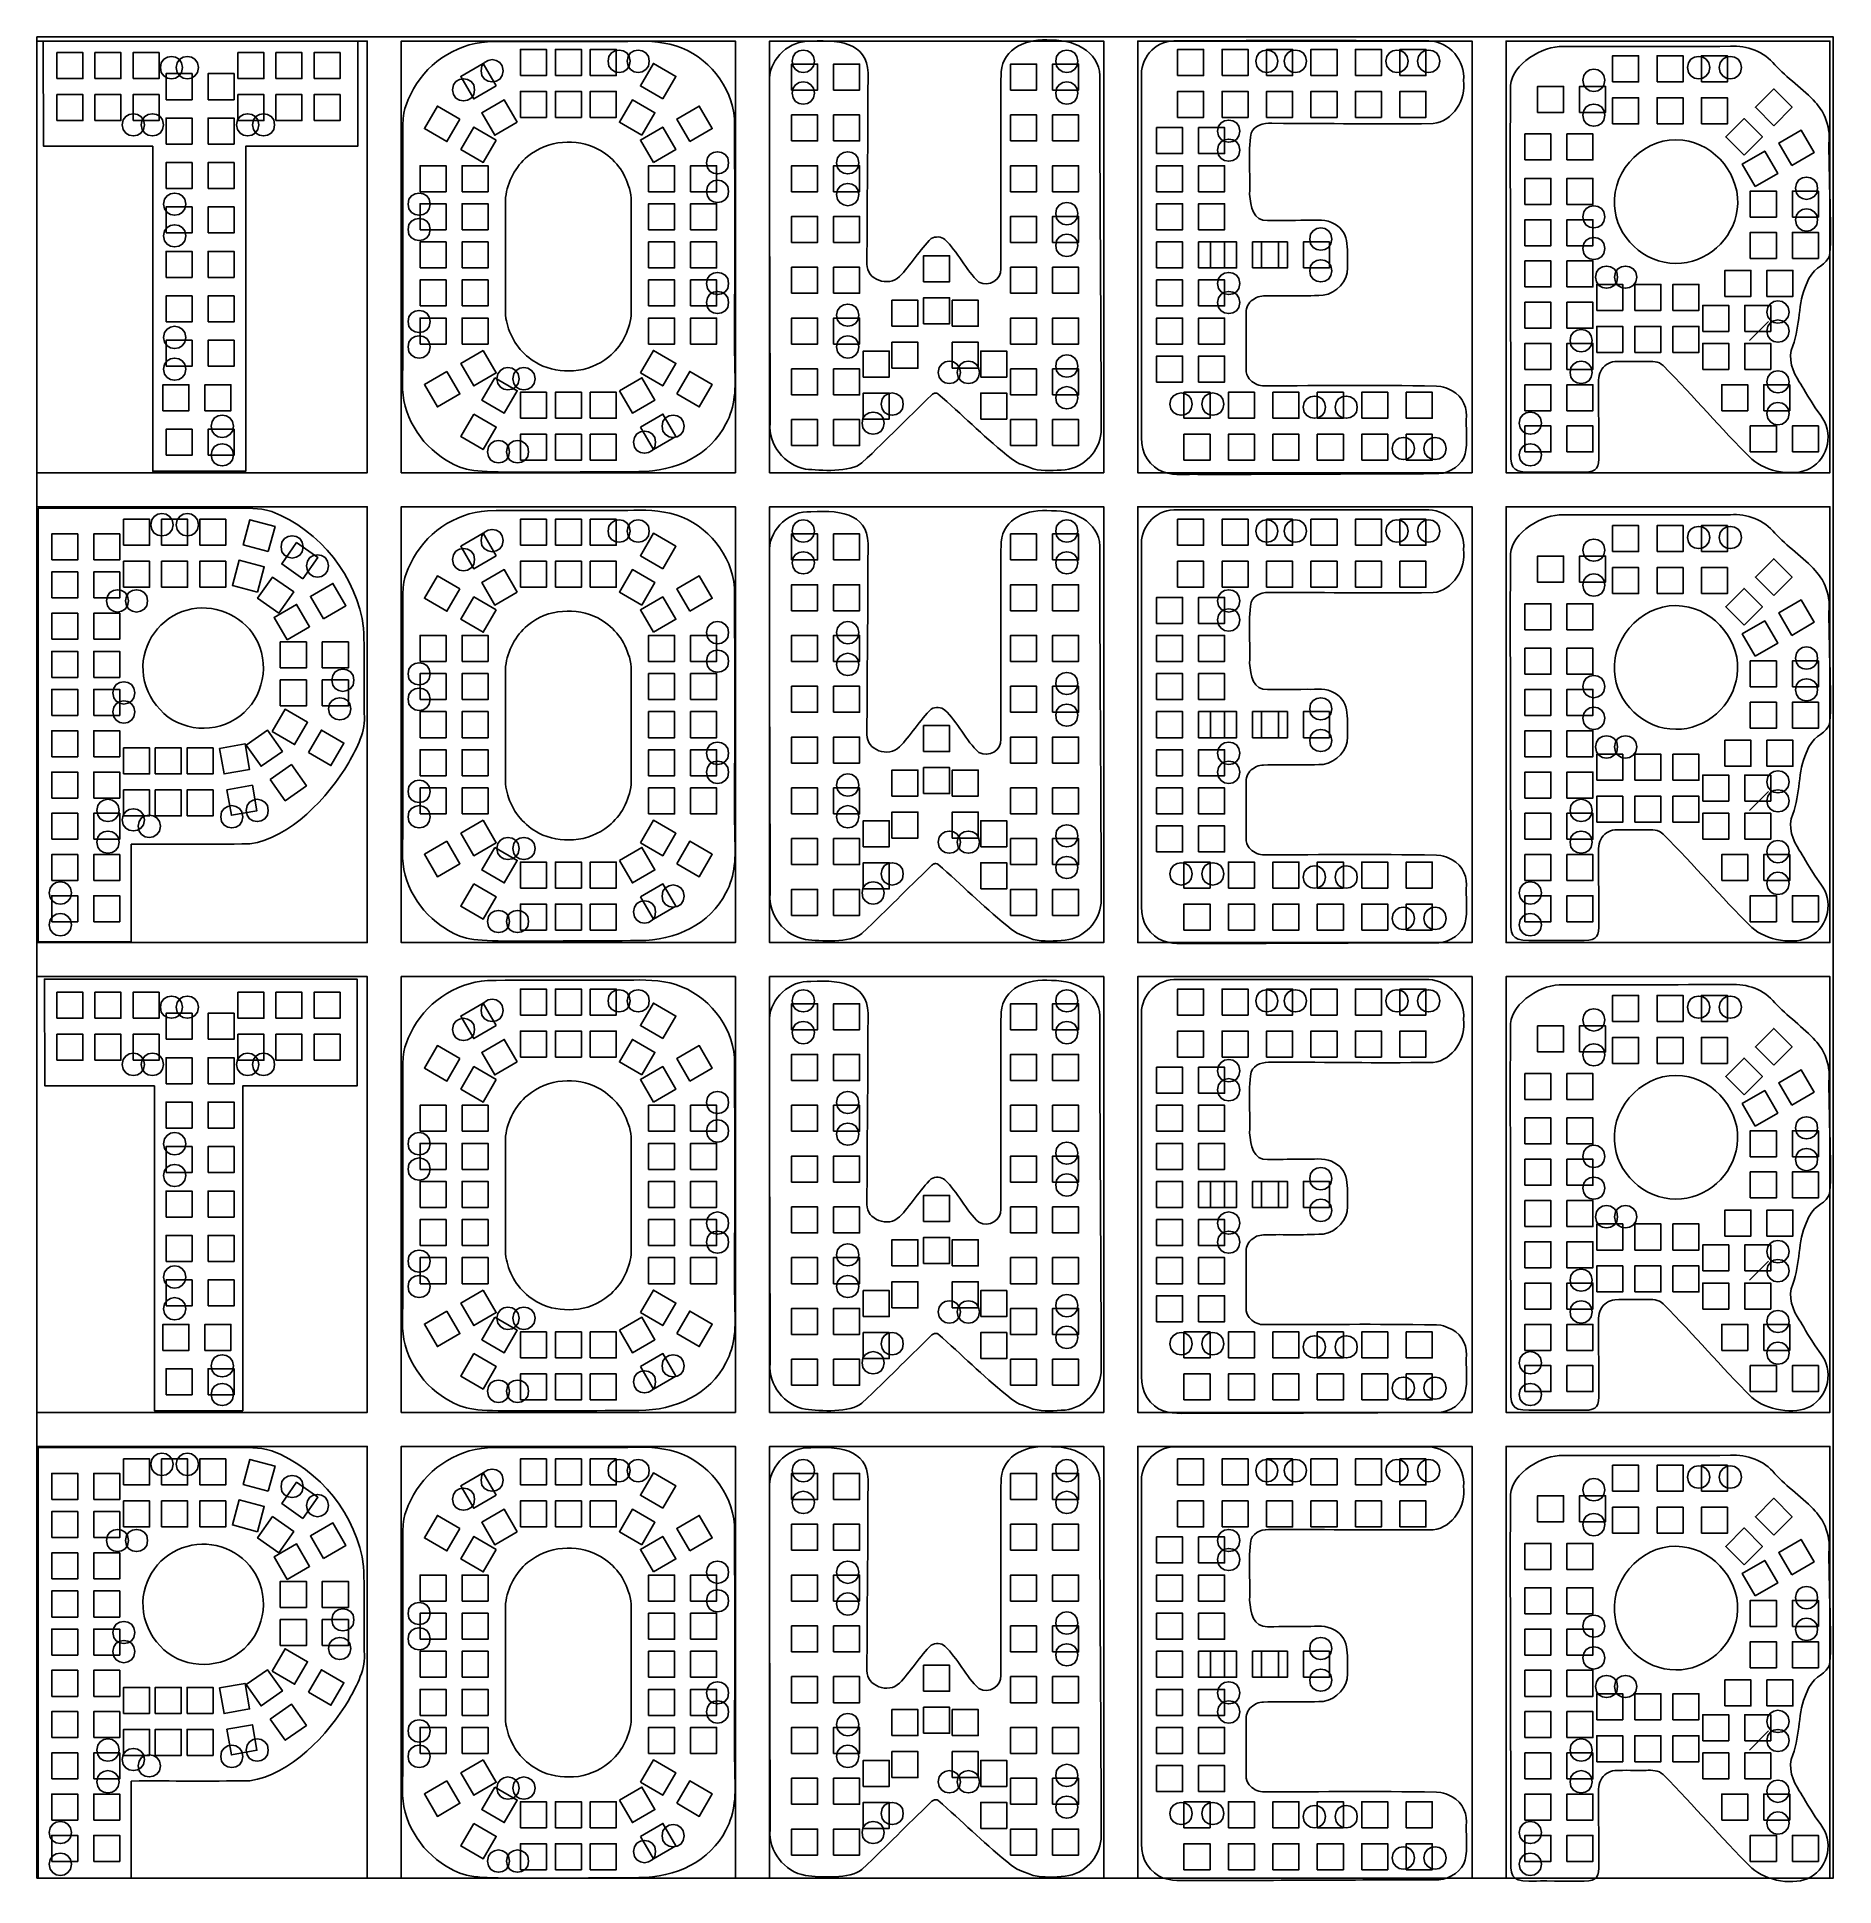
# Model space of a CAD drawing. Extents: x 0 to 1, y 276.29 to 277.32.
import ezdxf

# ---------------------------------------------------------------- set-up
doc = ezdxf.new("R2010")
doc.units = 0
for name, color, linetype in [('BoardOutline', 7, 'CONTINUOUS'), ('Letters', 7, 'CONTINUOUS'), ('Outline', 7, 'CONTINUOUS'), ('Soldermask', 7, 'CONTINUOUS')]:
    doc.layers.add(name, color=color, linetype=linetype)

msp = doc.modelspace()

# ---------------------------------------------------------------- linework, layer by layer
at = {"layer": 'BoardOutline', "color": 7}
msp.add_lwpolyline([(0.997937, 276.295556), (0, 276.295556), (0, 277.318611), (0.997937, 277.318611), (0.997937, 276.295556), (0.997937, 276.295556)], close=True, dxfattribs=at)
at = {"layer": 'Letters', "color": 7}
for points in [[(0.064387, 277.257962), (0.064312, 277.077311), (0.115979, 277.077311), (0.116021, 277.257884), (0.178243, 277.257884), (0.178243, 277.316241), (0.00344, 277.316241), (0.003585, 277.257982), (0.064387, 277.257962)], [(0.876449, 277.225035), (0.876449, 277.225035)], [(0.523301, 277.182458), (0.523303, 277.18246)], [(0.675513, 277.172539), (0.677486, 277.173857)], [(0.260563, 277.162267), (0.260562, 277.162268)], [(0.671707, 277.133893), (0.671706, 277.165625)], [(0.86757, 277.128012), (0.867706, 277.086583)], [(0.382694, 277.103556), (0.382694, 277.103557)], [(0.818764, 277.087499), (0.818765, 277.098032)], [(0.644866, 277.075524), (0.644866, 277.075525)], [(0.105702, 277.056714), (0.105702, 277.056714)], [(0.058909, 276.966374), (0.058909, 276.966374)], [(0.876413, 276.966193), (0.876413, 276.966193)], [(0.523301, 276.921023), (0.523303, 276.921025)], [(0.675513, 276.911905), (0.677486, 276.913223)], [(0.260563, 276.901676), (0.260562, 276.901676)], [(0.671707, 276.873259), (0.671706, 276.904991)], [(0.86757, 276.867759), (0.867706, 276.826329)], [(0.382694, 276.842965), (0.382694, 276.842965)], [(0.818764, 276.827246), (0.818765, 276.837778)], [(0.644866, 276.814891), (0.644866, 276.814892)], [(0.065264, 276.735851), (0.065193, 276.5552), (0.1143, 276.5552), (0.11434, 276.735774), (0.1778, 276.735774), (0.1778, 276.795089), (0.004165, 276.795089), (0.004302, 276.735871), (0.065264, 276.735851)], [(0.876413, 276.705136), (0.876413, 276.705136)], [(0.523301, 276.659967), (0.523303, 276.659962)], [(0.675513, 276.650857), (0.677486, 276.652175)], [(0.260563, 276.64062), (0.260562, 276.64062)], [(0.671707, 276.612212), (0.671706, 276.643944)], [(0.86757, 276.606701), (0.867706, 276.565273)], [(0.382694, 276.581909), (0.382694, 276.581909)], [(0.818764, 276.566186), (0.818765, 276.576722)], [(0.644866, 276.553835), (0.644866, 276.553835)], [(0.105702, 276.534785), (0.105702, 276.534772)], [(0.058909, 276.446167), (0.058909, 276.446164)], [(0.876413, 276.443516), (0.876413, 276.443516)], [(0.523301, 276.400878), (0.523303, 276.400883)], [(0.675513, 276.391222), (0.677486, 276.392549)], [(0.260563, 276.380975), (0.260562, 276.380974)], [(0.671707, 276.352576), (0.671706, 276.384308)], [(0.86757, 276.345083), (0.867706, 276.303654)], [(0.382694, 276.322265), (0.382694, 276.322263)], [(0.818764, 276.304568), (0.818765, 276.315102)], [(0.644866, 276.294191), (0.644866, 276.294212)]]:
    msp.add_lwpolyline(points, close=True, dxfattribs=at)
for points in [[(0.250306, 277.315973), (0.231928, 277.31464), (0.215219, 277.302934), (0.207631, 277.286825)], [(0.328165, 277.316128), (0.302215, 277.316007), (0.276241, 277.31636), (0.250306, 277.315973)], [(0.354834, 277.31376), (0.346198, 277.316244), (0.337109, 277.316526), (0.328165, 277.316128)], [(0.387529, 277.273158), (0.386152, 277.291376), (0.372725, 277.307867), (0.354834, 277.31376)], [(0.406902, 277.295632), (0.407543, 277.306963), (0.418119, 277.316847), (0.429982, 277.316252)], [(0.429982, 277.316252), (0.448549, 277.317378), (0.463046, 277.314226), (0.461683, 277.295236)], [(0.535615, 277.299285), (0.536857, 277.31247), (0.549981, 277.318045), (0.563683, 277.316799)], [(0.563683, 277.316799), (0.578286, 277.317169), (0.591684, 277.308636), (0.590437, 277.294623)], [(0.631532, 277.316503), (0.620753, 277.31611), (0.612597, 277.306101), (0.613676, 277.296156)], [(0.773186, 277.316503), (0.724216, 277.316605), (0.680502, 277.316605), (0.631532, 277.316503)], [(0.792569, 277.294497), (0.793633, 277.305237), (0.78483, 277.316043), (0.773186, 277.316503)], [(0.818594, 277.291783), (0.819636, 277.303327), (0.836333, 277.314038), (0.847966, 277.313251)], [(0.847966, 277.313251), (0.878904, 277.313255), (0.909843, 277.31326), (0.940769, 277.313418)], [(0.940769, 277.313418), (0.950002, 277.313954), (0.959627, 277.310621), (0.96547, 277.303164)], [(0.96547, 277.303164), (0.971771, 277.296215), (0.98172, 277.28932), (0.987967, 277.282336)], [(0.407269, 277.103907), (0.407314, 277.16832), (0.406747, 277.231221), (0.406902, 277.295632)], [(0.461683, 277.295236), (0.461683, 277.262904), (0.46113, 277.224474), (0.461111, 277.192403)], [(0.535496, 277.189778), (0.535575, 277.224524), (0.535338, 277.264545), (0.535615, 277.299285)], [(0.590437, 277.294623), (0.590403, 277.230798), (0.591275, 277.16257), (0.591159, 277.098746)], [(0.613676, 277.296156), (0.613676, 277.229413), (0.613676, 277.16267), (0.613676, 277.095887)], [(0.775685, 277.27047), (0.786812, 277.271613), (0.793959, 277.284138), (0.792569, 277.294497)], [(0.818765, 277.098032), (0.818832, 277.161729), (0.818357, 277.228093), (0.818594, 277.291783)], [(0.207631, 277.286825), (0.203622, 277.278351), (0.202867, 277.276507), (0.203252, 277.259108)], [(0.987967, 277.282336), (0.990126, 277.279793), (0.992236, 277.277118), (0.993397, 277.273953)], [(0.387612, 277.134759), (0.387552, 277.18089), (0.387727, 277.227038), (0.387529, 277.273158)], [(0.993397, 277.273953), (0.995252, 277.269486), (0.996118, 277.264583), (0.995551, 277.259405)], [(0.673717, 277.231351), (0.674183, 277.243109), (0.672664, 277.253521), (0.674547, 277.265135)], [(0.674547, 277.265135), (0.676305, 277.269564), (0.681092, 277.270836), (0.686097, 277.270629)], [(0.686097, 277.270629), (0.721238, 277.270607), (0.740553, 277.270059), (0.775685, 277.27047)], [(0.876449, 277.225035), (0.874866, 277.245061), (0.894172, 277.264077), (0.914286, 277.261193)], [(0.914286, 277.261193), (0.932522, 277.259328), (0.947263, 277.240922), (0.944537, 277.222672)], [(0.203252, 277.259108), (0.203175, 277.21551), (0.203343, 277.17232), (0.203146, 277.129141)], [(0.260319, 277.229443), (0.261516, 277.238143), (0.265632, 277.246585), (0.272549, 277.252146)], [(0.272549, 277.252146), (0.278007, 277.2567), (0.284863, 277.259657), (0.292, 277.26004)], [(0.292, 277.26004), (0.298694, 277.260584), (0.305615, 277.259551), (0.311577, 277.256354)], [(0.311577, 277.256354), (0.319546, 277.252196), (0.325901, 277.244929), (0.328502, 277.236268)], [(0.995551, 277.259405), (0.995492, 277.239187), (0.997622, 277.198452), (0.995472, 277.19613)], [(0.328502, 277.236268), (0.330351, 277.231578), (0.330212, 277.226529), (0.33013, 277.221585)], [(0.683629, 277.216569), (0.675877, 277.216205), (0.674115, 277.22431), (0.673717, 277.231351)], [(0.260272, 277.177731), (0.260304, 277.194967), (0.26021, 277.212213), (0.260319, 277.229443)], [(0.33013, 277.221585), (0.330101, 277.20231), (0.33019, 277.183026), (0.330086, 277.163757)], [(0.910482, 277.192778), (0.893062, 277.192621), (0.877094, 277.207554), (0.876449, 277.225035)], [(0.944537, 277.222672), (0.942575, 277.206171), (0.92719, 277.192409), (0.910482, 277.192778)], [(0.705589, 277.216752), (0.695199, 277.216752), (0.694021, 277.216556), (0.683629, 277.216569)], [(0.721103, 277.214565), (0.716189, 277.217669), (0.711174, 277.216613), (0.705589, 277.216752)], [(0.728046, 277.190416), (0.727879, 277.198348), (0.729768, 277.21009), (0.721103, 277.214565)], [(0.47914, 277.185527), (0.484895, 277.191095), (0.491039, 277.200978), (0.496797, 277.206544)], [(0.496797, 277.206544), (0.499117, 277.207935), (0.502388, 277.207783), (0.504401, 277.206036)], [(0.504401, 277.206036), (0.511263, 277.19961), (0.516257, 277.188801), (0.523301, 277.182458)], [(0.461111, 277.192403), (0.460659, 277.183909), (0.473122, 277.179305), (0.47914, 277.185527)], [(0.523303, 277.18246), (0.528663, 277.179397), (0.536166, 277.183657), (0.535496, 277.189778)], [(0.714575, 277.175073), (0.722231, 277.176306), (0.72815, 277.182871), (0.728046, 277.190416)], [(0.995472, 277.19613), (0.991821, 277.189533), (0.98671, 277.191685), (0.982984, 277.180858)], [(0.982984, 277.180858), (0.978172, 277.171148), (0.979785, 277.1582), (0.975451, 277.146912)], [(0.260562, 277.162268), (0.259919, 277.167378), (0.260441, 277.172582), (0.260272, 277.177731)], [(0.671706, 277.165625), (0.671797, 277.168289), (0.673032, 277.171095), (0.675513, 277.172539)], [(0.677486, 277.173857), (0.678736, 277.174302), (0.680065, 277.174523), (0.681399, 277.174681)], [(0.681399, 277.174681), (0.695001, 277.174966), (0.700997, 277.174427), (0.714575, 277.175073)], [(0.262044, 277.156526), (0.261394, 277.158395), (0.260876, 277.160312), (0.260563, 277.162267)], [(0.330086, 277.163757), (0.328897, 277.154955), (0.324662, 277.146438), (0.317635, 277.140863)], [(0.278828, 277.13685), (0.270996, 277.140947), (0.264692, 277.148032), (0.262044, 277.156526)], [(0.317635, 277.140863), (0.312134, 277.136349), (0.305257, 277.133482), (0.298116, 277.13313)], [(0.876573, 277.138253), (0.873279, 277.137918), (0.870316, 277.135877), (0.868755, 277.132963)], [(0.893948, 277.138348), (0.888158, 277.138287), (0.882356, 277.138472), (0.876573, 277.138253)], [(0.903393, 277.135978), (0.900968, 277.138566), (0.897207, 277.138427), (0.893948, 277.138348)], [(0.975451, 277.146912), (0.972322, 277.140392), (0.975686, 277.131777), (0.979058, 277.127009)], [(0.203146, 277.129141), (0.201763, 277.112238), (0.210212, 277.095073), (0.224616, 277.085362)], [(0.298116, 277.13313), (0.291511, 277.132661), (0.284703, 277.133686), (0.278828, 277.13685)], [(0.382694, 277.103557), (0.388016, 277.113109), (0.388305, 277.124205), (0.387612, 277.134759)], [(0.673434, 277.128682), (0.672387, 277.130198), (0.671726, 277.131958), (0.671707, 277.133893)], [(0.680928, 277.124843), (0.677906, 277.124827), (0.675365, 277.126663), (0.673434, 277.128682)], [(0.868755, 277.132963), (0.867914, 277.131473), (0.867657, 277.129659), (0.86757, 277.128012)], [(0.952775, 277.083973), (0.934736, 277.101728), (0.921485, 277.117993), (0.903393, 277.135978)], [(0.497226, 277.119833), (0.481521, 277.104777), (0.47418, 277.09685), (0.458334, 277.081961)], [(0.498618, 277.120626), (0.498065, 277.120554), (0.497658, 277.120186), (0.497226, 277.119833)], [(0.499408, 277.120711), (0.499098, 277.120727), (0.498765, 277.120659), (0.498618, 277.120626)], [(0.500517, 277.12039), (0.50008, 277.120575), (0.500088, 277.120703), (0.499408, 277.120711)], [(0.538757, 277.086307), (0.524653, 277.097715), (0.51429, 277.10856), (0.500517, 277.12039)], [(0.777455, 277.124645), (0.741489, 277.125226), (0.71689, 277.124778), (0.680928, 277.124843)], [(0.783919, 277.123053), (0.78198, 277.123953), (0.781371, 277.124368), (0.777455, 277.124645)], [(0.794115, 277.108053), (0.794451, 277.114424), (0.790302, 277.120889), (0.783919, 277.123053)], [(0.979058, 277.127009), (0.981598, 277.123526), (0.981943, 277.121258), (0.990959, 277.108194)], [(0.793477, 277.087053), (0.79482, 277.092233), (0.793818, 277.102767), (0.794115, 277.108053)], [(0.990959, 277.108194), (0.998363, 277.099407), (0.995455, 277.084447), (0.985209, 277.078948)], [(0.334381, 277.077098), (0.354606, 277.07703), (0.374204, 277.086275), (0.382694, 277.103556)], [(0.427028, 277.078532), (0.415137, 277.080699), (0.406109, 277.092193), (0.407269, 277.103907)], [(0.591159, 277.098746), (0.590295, 277.088549), (0.581891, 277.079428), (0.571288, 277.078148)], [(0.553528, 277.078594), (0.544942, 277.082115), (0.546587, 277.080175), (0.538757, 277.086307)], [(0.613676, 277.095887), (0.613044, 277.087581), (0.618717, 277.079287), (0.625717, 277.076927)], [(0.778821, 277.075968), (0.785476, 277.07644), (0.791739, 277.080829), (0.793477, 277.087053)], [(0.833069, 277.076864), (0.82044, 277.076472), (0.818716, 277.077832), (0.818764, 277.087499)], [(0.867706, 277.086583), (0.867742, 277.079245), (0.867006, 277.076929), (0.859624, 277.076819)], [(0.224616, 277.085362), (0.23461, 277.07824), (0.24003, 277.077052), (0.259757, 277.076847)], [(0.259757, 277.076847), (0.284638, 277.076847), (0.309518, 277.076847), (0.334381, 277.077098)], [(0.458334, 277.081961), (0.451913, 277.076479), (0.43495, 277.077625), (0.427028, 277.078532)], [(0.571288, 277.078148), (0.565419, 277.077685), (0.5593, 277.077242), (0.553528, 277.078594)], [(0.625717, 277.076927), (0.632717, 277.074568), (0.63897, 277.075891), (0.644866, 277.075524)], [(0.644866, 277.075525), (0.690758, 277.075559), (0.73293, 277.07585), (0.778821, 277.075968)], [(0.859624, 277.076819), (0.859246, 277.076807), (0.836808, 277.076909), (0.833069, 277.076864)], [(0.985209, 277.078948), (0.976671, 277.074076), (0.960515, 277.076888), (0.952775, 277.083973)], [(0.105702, 277.056714), (0.070715, 277.056714), (0.035729, 277.056714), (0.000742, 277.056714)], [(0.000742, 277.056714), (0.000742, 276.976398), (0.000742, 276.896081), (0.000742, 276.815765)], [(0.130428, 277.054964), (0.122246, 277.057171), (0.119055, 277.056606), (0.105702, 277.056714)], [(0.328165, 277.055536), (0.302215, 277.055415), (0.276241, 277.055768), (0.250306, 277.055381)], [(0.354834, 277.053168), (0.346198, 277.055652), (0.337109, 277.055934), (0.328165, 277.055536)], [(0.406902, 277.034197), (0.407543, 277.045528), (0.418119, 277.055412), (0.429982, 277.054817)], [(0.429982, 277.054817), (0.448549, 277.055943), (0.463046, 277.052791), (0.461683, 277.033801)], [(0.535615, 277.03785), (0.536857, 277.051035), (0.549981, 277.05661), (0.563683, 277.055364)], [(0.563683, 277.055364), (0.578286, 277.055734), (0.591684, 277.047201), (0.590437, 277.033188)], [(0.631532, 277.055869), (0.620753, 277.055477), (0.612597, 277.045467), (0.613676, 277.035522)], [(0.773186, 277.055869), (0.724216, 277.055972), (0.680502, 277.055972), (0.631532, 277.055869)], [(0.792569, 277.033863), (0.793633, 277.044604), (0.78483, 277.055409), (0.773186, 277.055869)], [(0.181449, 276.99016), (0.177775, 277.018789), (0.157389, 277.044287), (0.130428, 277.054964)], [(0.250306, 277.055381), (0.231928, 277.054049), (0.215219, 277.042342), (0.207631, 277.026233)], [(0.387529, 277.012566), (0.386152, 277.030784), (0.372725, 277.047275), (0.354834, 277.053168)], [(0.818594, 277.03153), (0.819636, 277.043073), (0.836333, 277.053785), (0.847966, 277.052997)], [(0.847966, 277.052997), (0.878904, 277.053002), (0.909843, 277.053006), (0.940769, 277.053164)], [(0.940769, 277.053164), (0.950002, 277.053701), (0.959627, 277.050368), (0.96547, 277.04291)], [(0.535496, 276.928343), (0.535575, 276.963089), (0.535338, 277.00311), (0.535615, 277.03785)], [(0.613676, 277.035522), (0.613676, 276.968779), (0.613676, 276.902036), (0.613676, 276.835253)], [(0.96547, 277.04291), (0.971771, 277.035961), (0.98172, 277.029066), (0.987967, 277.022082)], [(0.207631, 277.026233), (0.203622, 277.017759), (0.202867, 277.015915), (0.203252, 276.998517)], [(0.407269, 276.842472), (0.407314, 276.906885), (0.406747, 276.969786), (0.406902, 277.034197)], [(0.461683, 277.033801), (0.461683, 277.001469), (0.46113, 276.963039), (0.461111, 276.930968)], [(0.590437, 277.033188), (0.590403, 276.969363), (0.591275, 276.901135), (0.591159, 276.837311)], [(0.775685, 277.009837), (0.786812, 277.01098), (0.793959, 277.023504), (0.792569, 277.033863)], [(0.818765, 276.837778), (0.818832, 276.901475), (0.818357, 276.967839), (0.818594, 277.03153)], [(0.987967, 277.022082), (0.990126, 277.019539), (0.992236, 277.016864), (0.993397, 277.013699)], [(0.083409, 277.000097), (0.097573, 277.004313), (0.113784, 276.997731), (0.121143, 276.984971)], [(0.387612, 276.874167), (0.387552, 276.920298), (0.387727, 276.966446), (0.387529, 277.012566)], [(0.673717, 276.970717), (0.674183, 276.982476), (0.672664, 276.992888), (0.674547, 277.004501)], [(0.674547, 277.004501), (0.676305, 277.00893), (0.681092, 277.010203), (0.686097, 277.009995)], [(0.686097, 277.009995), (0.721238, 277.009974), (0.740553, 277.009425), (0.775685, 277.009837)], [(0.876413, 276.966193), (0.87483, 276.986218), (0.894135, 277.005234), (0.914249, 277.002351)], [(0.993397, 277.013699), (0.995252, 277.009232), (0.996118, 277.004329), (0.995551, 276.999152)], [(0.058909, 276.966374), (0.057838, 276.981552), (0.068652, 276.996414), (0.083409, 277.000097)], [(0.203252, 276.998517), (0.203175, 276.954919), (0.203343, 276.911728), (0.203146, 276.868549)], [(0.272549, 276.991554), (0.278007, 276.996108), (0.284863, 276.999065), (0.292, 276.999448)], [(0.292, 276.999448), (0.298694, 276.999993), (0.305615, 276.99896), (0.311577, 276.995762)], [(0.311577, 276.995762), (0.319546, 276.991605), (0.325901, 276.984337), (0.328502, 276.975676)], [(0.914249, 277.002351), (0.932485, 277.000485), (0.947227, 276.982079), (0.9445, 276.96383)], [(0.995551, 276.999152), (0.995492, 276.978934), (0.997622, 276.938198), (0.995472, 276.935876)], [(0.121143, 276.984971), (0.12981, 276.970943), (0.125936, 276.951036), (0.112651, 276.941283)], [(0.181757, 276.942686), (0.181559, 276.958505), (0.182158, 276.974373), (0.181449, 276.99016)], [(0.260319, 276.968851), (0.261516, 276.977551), (0.265632, 276.985994), (0.272549, 276.991554)], [(0.328502, 276.975676), (0.330351, 276.970987), (0.330212, 276.965937), (0.33013, 276.960993)], [(0.068392, 276.94483), (0.062746, 276.950558), (0.059384, 276.958366), (0.058909, 276.966374)], [(0.260272, 276.917139), (0.260304, 276.934375), (0.26021, 276.951621), (0.260319, 276.968851)], [(0.683629, 276.955935), (0.675877, 276.955571), (0.674115, 276.963677), (0.673717, 276.970717)], [(0.910445, 276.933935), (0.893026, 276.933779), (0.877057, 276.948711), (0.876413, 276.966193)], [(0.9445, 276.96383), (0.942539, 276.947328), (0.927154, 276.933566), (0.910445, 276.933935)], [(0.33013, 276.960993), (0.330101, 276.941718), (0.33019, 276.922435), (0.330086, 276.903166)], [(0.705589, 276.956118), (0.695199, 276.956118), (0.694021, 276.955922), (0.683629, 276.955935)], [(0.721103, 276.953931), (0.716189, 276.957035), (0.711174, 276.95598), (0.705589, 276.956118)], [(0.728046, 276.929783), (0.727879, 276.937715), (0.729768, 276.949456), (0.721103, 276.953931)], [(0.112651, 276.941283), (0.099804, 276.93106), (0.079379, 276.932528), (0.068392, 276.94483)], [(0.17322, 276.915421), (0.177793, 276.923807), (0.182872, 276.932824), (0.181757, 276.942686)], [(0.47914, 276.924092), (0.484895, 276.92966), (0.491039, 276.939543), (0.496797, 276.945109)], [(0.496797, 276.945109), (0.499117, 276.9465), (0.502388, 276.946347), (0.504401, 276.944601)], [(0.504401, 276.944601), (0.511263, 276.938175), (0.516257, 276.927366), (0.523301, 276.921023)], [(0.995472, 276.935876), (0.991821, 276.929279), (0.98671, 276.931431), (0.982984, 276.920604)], [(0.461111, 276.930968), (0.460659, 276.922474), (0.473122, 276.91787), (0.47914, 276.924092)], [(0.523303, 276.921025), (0.528663, 276.917962), (0.536166, 276.922222), (0.535496, 276.928343)], [(0.714575, 276.914439), (0.722231, 276.915673), (0.72815, 276.922237), (0.728046, 276.929783)], [(0.118254, 276.87022), (0.140664, 276.873589), (0.161726, 276.895875), (0.17322, 276.915421)], [(0.260562, 276.901676), (0.259919, 276.906786), (0.260441, 276.91199), (0.260272, 276.917139)], [(0.671706, 276.904991), (0.671797, 276.907655), (0.673032, 276.910461), (0.675513, 276.911905)], [(0.677486, 276.913223), (0.678736, 276.913669), (0.680065, 276.913889), (0.681399, 276.914047)], [(0.681399, 276.914047), (0.695001, 276.914332), (0.700997, 276.913793), (0.714575, 276.914439)], [(0.982984, 276.920604), (0.978172, 276.910894), (0.979785, 276.897947), (0.975451, 276.886658)], [(0.262044, 276.895935), (0.261394, 276.897803), (0.260876, 276.89972), (0.260563, 276.901676)], [(0.330086, 276.903166), (0.328897, 276.894363), (0.324662, 276.885847), (0.317635, 276.880272)], [(0.278828, 276.876258), (0.270996, 276.880356), (0.264692, 276.88744), (0.262044, 276.895935)], [(0.975451, 276.886658), (0.972322, 276.880138), (0.975686, 276.871524), (0.979058, 276.866755)], [(0.298116, 276.872538), (0.291511, 276.87207), (0.284703, 276.873094), (0.278828, 276.876258)], [(0.317635, 276.880272), (0.312134, 276.875757), (0.305257, 276.87289), (0.298116, 276.872538)], [(0.382694, 276.842965), (0.388016, 276.852517), (0.388305, 276.863613), (0.387612, 276.874167)], [(0.673434, 276.868048), (0.672387, 276.869564), (0.671726, 276.871324), (0.671707, 276.873259)], [(0.868755, 276.87271), (0.867914, 276.87122), (0.867657, 276.869405), (0.86757, 276.867759)], [(0.876573, 276.878), (0.873279, 276.877664), (0.870316, 276.875623), (0.868755, 276.87271)], [(0.893948, 276.878095), (0.888158, 276.878033), (0.882356, 276.878218), (0.876573, 276.878)], [(0.903393, 276.875724), (0.900968, 276.878312), (0.897207, 276.878174), (0.893948, 276.878095)], [(0.952775, 276.823719), (0.934736, 276.841474), (0.921485, 276.857739), (0.903393, 276.875724)], [(0.052271, 276.8701), (0.076352, 276.87018), (0.094193, 276.869941), (0.118254, 276.87022)], [(0.052271, 276.815765), (0.052271, 276.836936), (0.052271, 276.84893), (0.052271, 276.8701)], [(0.203146, 276.868549), (0.201763, 276.851646), (0.210212, 276.834482), (0.224616, 276.82477)], [(0.680928, 276.864209), (0.677906, 276.864194), (0.675365, 276.866029), (0.673434, 276.868048)], [(0.777455, 276.864011), (0.741489, 276.864593), (0.71689, 276.864144), (0.680928, 276.864209)], [(0.783919, 276.862419), (0.78198, 276.86332), (0.781371, 276.863735), (0.777455, 276.864011)], [(0.794115, 276.847419), (0.794451, 276.85379), (0.790302, 276.860256), (0.783919, 276.862419)], [(0.979058, 276.866755), (0.981598, 276.863273), (0.981943, 276.861004), (0.990959, 276.84794)], [(0.497226, 276.858398), (0.481521, 276.843342), (0.47418, 276.835415), (0.458334, 276.820526)], [(0.498618, 276.859191), (0.498065, 276.859119), (0.497658, 276.858751), (0.497226, 276.858398)], [(0.499408, 276.859276), (0.499098, 276.859292), (0.498765, 276.859224), (0.498618, 276.859191)], [(0.500517, 276.858955), (0.50008, 276.85914), (0.500088, 276.859268), (0.499408, 276.859276)], [(0.538757, 276.824872), (0.524653, 276.83628), (0.51429, 276.847125), (0.500517, 276.858955)], [(0.334381, 276.816506), (0.354606, 276.816438), (0.374204, 276.825683), (0.382694, 276.842965)], [(0.427028, 276.817097), (0.415137, 276.819264), (0.406109, 276.830758), (0.407269, 276.842472)], [(0.793477, 276.82642), (0.79482, 276.831599), (0.793818, 276.842133), (0.794115, 276.847419)], [(0.990959, 276.84794), (0.998363, 276.839153), (0.995455, 276.824193), (0.985209, 276.818694)], [(0.591159, 276.837311), (0.590295, 276.827114), (0.581891, 276.817993), (0.571288, 276.816713)], [(0.613676, 276.835253), (0.613044, 276.826948), (0.618717, 276.818653), (0.625717, 276.816293)], [(0.224616, 276.82477), (0.23461, 276.817648), (0.24003, 276.81646), (0.259757, 276.816256)], [(0.458334, 276.820526), (0.451913, 276.815044), (0.43495, 276.81619), (0.427028, 276.817097)], [(0.553528, 276.817159), (0.544942, 276.820679), (0.546587, 276.818739), (0.538757, 276.824872)], [(0.778821, 276.815335), (0.785476, 276.815806), (0.791739, 276.820196), (0.793477, 276.82642)], [(0.833069, 276.81661), (0.82044, 276.816218), (0.818716, 276.817578), (0.818764, 276.827246)], [(0.867706, 276.826329), (0.867742, 276.818991), (0.867006, 276.816675), (0.859624, 276.816566)], [(0.985209, 276.818694), (0.976671, 276.813822), (0.960515, 276.816634), (0.952775, 276.823719)], [(0.000742, 276.815765), (0.015828, 276.815765), (0.037185, 276.815765), (0.052271, 276.815765)], [(0.259757, 276.816256), (0.284638, 276.816256), (0.309518, 276.816256), (0.334381, 276.816506)], [(0.571288, 276.816713), (0.565419, 276.81625), (0.5593, 276.815807), (0.553528, 276.817159)], [(0.625717, 276.816293), (0.632717, 276.813934), (0.63897, 276.815257), (0.644866, 276.814891)], [(0.644866, 276.814892), (0.690758, 276.814925), (0.73293, 276.815216), (0.778821, 276.815335)], [(0.859624, 276.816566), (0.859246, 276.816553), (0.836808, 276.816655), (0.833069, 276.81661)], [(0.250306, 276.794325), (0.231928, 276.792993), (0.215219, 276.781287), (0.207631, 276.765177)], [(0.328165, 276.794481), (0.302215, 276.794359), (0.276241, 276.794713), (0.250306, 276.794325)], [(0.354834, 276.792113), (0.346198, 276.794596), (0.337109, 276.794879), (0.328165, 276.794481)], [(0.387529, 276.751511), (0.386152, 276.769728), (0.372725, 276.78622), (0.354834, 276.792113)], [(0.406902, 276.773141), (0.407543, 276.784472), (0.418119, 276.794356), (0.429982, 276.793762)], [(0.429982, 276.793762), (0.448549, 276.794888), (0.463046, 276.791735), (0.461683, 276.772745)], [(0.535615, 276.776787), (0.536857, 276.789973), (0.549981, 276.795547), (0.563683, 276.794301)], [(0.563683, 276.794301), (0.578286, 276.794671), (0.591684, 276.786138), (0.590437, 276.772125)], [(0.631532, 276.794821), (0.620753, 276.794429), (0.612597, 276.78442), (0.613676, 276.774474)], [(0.773186, 276.794821), (0.724216, 276.794924), (0.680502, 276.794924), (0.631532, 276.794821)], [(0.792569, 276.772816), (0.793633, 276.783556), (0.78483, 276.794362), (0.773186, 276.794821)], [(0.818594, 276.770473), (0.819636, 276.782017), (0.836333, 276.792728), (0.847966, 276.791941)], [(0.847966, 276.791941), (0.878904, 276.791945), (0.909843, 276.79195), (0.940769, 276.792108)], [(0.940769, 276.792108), (0.950002, 276.792644), (0.959627, 276.789311), (0.96547, 276.781854)], [(0.96547, 276.781854), (0.971771, 276.774905), (0.98172, 276.76801), (0.987967, 276.761026)], [(0.407269, 276.581416), (0.407314, 276.64583), (0.406747, 276.708731), (0.406902, 276.773141)], [(0.461683, 276.772745), (0.461683, 276.740413), (0.46113, 276.701983), (0.461111, 276.669912)], [(0.535496, 276.66728), (0.535575, 276.702026), (0.535338, 276.742047), (0.535615, 276.776787)], [(0.590437, 276.772125), (0.590403, 276.7083), (0.591275, 276.640072), (0.591159, 276.576248)], [(0.613676, 276.774474), (0.613676, 276.707731), (0.613676, 276.640988), (0.613676, 276.574206)], [(0.775685, 276.748789), (0.786812, 276.749932), (0.793959, 276.762457), (0.792569, 276.772816)], [(0.818765, 276.576722), (0.818832, 276.640419), (0.818357, 276.706783), (0.818594, 276.770473)], [(0.207631, 276.765177), (0.203622, 276.756704), (0.202867, 276.754859), (0.203252, 276.737461)], [(0.987967, 276.761026), (0.990126, 276.758483), (0.992236, 276.755807), (0.993397, 276.752643)], [(0.387612, 276.613111), (0.387552, 276.659242), (0.387727, 276.70539), (0.387529, 276.751511)], [(0.674547, 276.743454), (0.676305, 276.747883), (0.681092, 276.749155), (0.686097, 276.748947)], [(0.686097, 276.748947), (0.721238, 276.748926), (0.740553, 276.748377), (0.775685, 276.748789)], [(0.993397, 276.752643), (0.995252, 276.748176), (0.996118, 276.743273), (0.995551, 276.738095)], [(0.203252, 276.737461), (0.203175, 276.693863), (0.203343, 276.650673), (0.203146, 276.607493)], [(0.272549, 276.730498), (0.278007, 276.735052), (0.284863, 276.73801), (0.292, 276.738392)], [(0.292, 276.738392), (0.298694, 276.738937), (0.305615, 276.737904), (0.311577, 276.734707)], [(0.673717, 276.709669), (0.674183, 276.721428), (0.672664, 276.73184), (0.674547, 276.743454)], [(0.876413, 276.705136), (0.87483, 276.725162), (0.894135, 276.744178), (0.914249, 276.741294)], [(0.914249, 276.741294), (0.932485, 276.739429), (0.947227, 276.721023), (0.9445, 276.702773)], [(0.995551, 276.738095), (0.995492, 276.717877), (0.997622, 276.677142), (0.995472, 276.67482)], [(0.260319, 276.707796), (0.261516, 276.716496), (0.265632, 276.724938), (0.272549, 276.730498)], [(0.311577, 276.734707), (0.319546, 276.730549), (0.325901, 276.723281), (0.328502, 276.71462)], [(0.260272, 276.656083), (0.260304, 276.67332), (0.26021, 276.690566), (0.260319, 276.707796)], [(0.328502, 276.71462), (0.330351, 276.709931), (0.330212, 276.704882), (0.33013, 276.699938)], [(0.683629, 276.694888), (0.675877, 276.694524), (0.674115, 276.702629), (0.673717, 276.709669)], [(0.33013, 276.699938), (0.330101, 276.680663), (0.33019, 276.661379), (0.330086, 276.64211)], [(0.721103, 276.692883), (0.716189, 276.695988), (0.711174, 276.694932), (0.705589, 276.69507)], [(0.910445, 276.672879), (0.893026, 276.672722), (0.877057, 276.687655), (0.876413, 276.705136)], [(0.9445, 276.702773), (0.942539, 276.686272), (0.927154, 276.67251), (0.910445, 276.672879)], [(0.705589, 276.69507), (0.695199, 276.69507), (0.694021, 276.694874), (0.683629, 276.694888)], [(0.728046, 276.668735), (0.727879, 276.676667), (0.729768, 276.688409), (0.721103, 276.692883)], [(0.47914, 276.663036), (0.484895, 276.668604), (0.491039, 276.678487), (0.496797, 276.684053)], [(0.496797, 276.684053), (0.499117, 276.685444), (0.502388, 276.685292), (0.504401, 276.683545)], [(0.504401, 276.683545), (0.511263, 276.677119), (0.516257, 276.66631), (0.523301, 276.659967)], [(0.461111, 276.669912), (0.460659, 276.661418), (0.473122, 276.656815), (0.47914, 276.663036)], [(0.523303, 276.659962), (0.528663, 276.656899), (0.536166, 276.661159), (0.535496, 276.66728)], [(0.714575, 276.653392), (0.722231, 276.654625), (0.72815, 276.661189), (0.728046, 276.668735)], [(0.995472, 276.67482), (0.991821, 276.668223), (0.98671, 276.670375), (0.982984, 276.659548)], [(0.260562, 276.64062), (0.259919, 276.64573), (0.260441, 276.650935), (0.260272, 276.656083)], [(0.982984, 276.659548), (0.978172, 276.649838), (0.979785, 276.63689), (0.975451, 276.625602)], [(0.671706, 276.643944), (0.671797, 276.646608), (0.673032, 276.649413), (0.675513, 276.650857)], [(0.677486, 276.652175), (0.678736, 276.652621), (0.680065, 276.652841), (0.681399, 276.652999)], [(0.681399, 276.652999), (0.695001, 276.653284), (0.700997, 276.652745), (0.714575, 276.653392)], [(0.262044, 276.634879), (0.261394, 276.636747), (0.260876, 276.638664), (0.260563, 276.64062)], [(0.278828, 276.615203), (0.270996, 276.6193), (0.264692, 276.626385), (0.262044, 276.634879)], [(0.330086, 276.64211), (0.328897, 276.633307), (0.324662, 276.624791), (0.317635, 276.619216)], [(0.975451, 276.625602), (0.972322, 276.619082), (0.975686, 276.610467), (0.979058, 276.605699)], [(0.298116, 276.611483), (0.291511, 276.611014), (0.284703, 276.612038), (0.278828, 276.615203)], [(0.317635, 276.619216), (0.312134, 276.614701), (0.305257, 276.611835), (0.298116, 276.611483)], [(0.876573, 276.616942), (0.873279, 276.616606), (0.870316, 276.614566), (0.868755, 276.611652)], [(0.893948, 276.617037), (0.888158, 276.616976), (0.882356, 276.617161), (0.876573, 276.616942)], [(0.903393, 276.614666), (0.900968, 276.617254), (0.897207, 276.617116), (0.893948, 276.617037)], [(0.952775, 276.562662), (0.934736, 276.580417), (0.921485, 276.596682), (0.903393, 276.614666)], [(0.203146, 276.607493), (0.201763, 276.59059), (0.210212, 276.573426), (0.224616, 276.563714)], [(0.382694, 276.581909), (0.388016, 276.591462), (0.388305, 276.602558), (0.387612, 276.613111)], [(0.673434, 276.607001), (0.672387, 276.608516), (0.671726, 276.610276), (0.671707, 276.612212)], [(0.680928, 276.603161), (0.677906, 276.603146), (0.675365, 276.604982), (0.673434, 276.607001)], [(0.777455, 276.602964), (0.741489, 276.603545), (0.71689, 276.603097), (0.680928, 276.603161)], [(0.868755, 276.611652), (0.867914, 276.610162), (0.867657, 276.608348), (0.86757, 276.606701)], [(0.979058, 276.605699), (0.981598, 276.602216), (0.981943, 276.599948), (0.990959, 276.586884)], [(0.497226, 276.597342), (0.481521, 276.582286), (0.47418, 276.574358), (0.458334, 276.55947)], [(0.498618, 276.598135), (0.498065, 276.598063), (0.497658, 276.597695), (0.497226, 276.597342)], [(0.499408, 276.59822), (0.499098, 276.598236), (0.498765, 276.598169), (0.498618, 276.598135)], [(0.500517, 276.597899), (0.50008, 276.598084), (0.500088, 276.598212), (0.499408, 276.59822)], [(0.538757, 276.563816), (0.524653, 276.575224), (0.51429, 276.586069), (0.500517, 276.597899)], [(0.783919, 276.601372), (0.78198, 276.602272), (0.781371, 276.602687), (0.777455, 276.602964)], [(0.794115, 276.586371), (0.794451, 276.592742), (0.790302, 276.599208), (0.783919, 276.601372)], [(0.793477, 276.565372), (0.79482, 276.570551), (0.793818, 276.581085), (0.794115, 276.586371)], [(0.990959, 276.586884), (0.998363, 276.578097), (0.995455, 276.563137), (0.985209, 276.557639)], [(0.334381, 276.55545), (0.354606, 276.555382), (0.374204, 276.564628), (0.382694, 276.581909)], [(0.427028, 276.556041), (0.415137, 276.558214), (0.406109, 276.569701), (0.407269, 276.581416)], [(0.591159, 276.576248), (0.590295, 276.566051), (0.581891, 276.55693), (0.571288, 276.555652)], [(0.613676, 276.574206), (0.613044, 276.5659), (0.618717, 276.557605), (0.625717, 276.555246)], [(0.224616, 276.563714), (0.23461, 276.556591), (0.24003, 276.555406), (0.259757, 276.5552)], [(0.553528, 276.556103), (0.544942, 276.559622), (0.546587, 276.557684), (0.538757, 276.563816)], [(0.778821, 276.554286), (0.785476, 276.554766), (0.791739, 276.559146), (0.793477, 276.565372)], [(0.833069, 276.555552), (0.82044, 276.555157), (0.818716, 276.556512), (0.818764, 276.566186)], [(0.867706, 276.565273), (0.867742, 276.557935), (0.867006, 276.555618), (0.859624, 276.555508)], [(0.985209, 276.557639), (0.976671, 276.552768), (0.960515, 276.555578), (0.952775, 276.562662)], [(0.259757, 276.5552), (0.284638, 276.5552), (0.309518, 276.5552), (0.334381, 276.55545)], [(0.458334, 276.55947), (0.451913, 276.553986), (0.43495, 276.555135), (0.427028, 276.556041)], [(0.571288, 276.555652), (0.565419, 276.5552), (0.5593, 276.554748), (0.553528, 276.556103)], [(0.625717, 276.555246), (0.632717, 276.552875), (0.63897, 276.554202), (0.644866, 276.553835)], [(0.644866, 276.553835), (0.690758, 276.553868), (0.73293, 276.554145), (0.778821, 276.554286)], [(0.859624, 276.555508), (0.859246, 276.555495), (0.836808, 276.555597), (0.833069, 276.555552)], [(0.105702, 276.534772), (0.070715, 276.534772), (0.035729, 276.534772), (0.000742, 276.534772)], [(0.000742, 276.534772), (0.000742, 276.455033), (0.000742, 276.375295), (0.000742, 276.295556)], [(0.130428, 276.533035), (0.122246, 276.535209), (0.119055, 276.534672), (0.105702, 276.534785)], [(0.181449, 276.468697), (0.177775, 276.49712), (0.157389, 276.522435), (0.130428, 276.533035)], [(0.250306, 276.534682), (0.231928, 276.533355), (0.215219, 276.521643), (0.207631, 276.505534)], [(0.328165, 276.534837), (0.302215, 276.534716), (0.276241, 276.535069), (0.250306, 276.534682)], [(0.354834, 276.532467), (0.346198, 276.53495), (0.337109, 276.535232), (0.328165, 276.534837)], [(0.387529, 276.491864), (0.386152, 276.510082), (0.372725, 276.526573), (0.354834, 276.532467)], [(0.406902, 276.514052), (0.407543, 276.525383), (0.418119, 276.535267), (0.429982, 276.534671)], [(0.429982, 276.534671), (0.448549, 276.5358), (0.463046, 276.532639), (0.461683, 276.513654)], [(0.535615, 276.517707), (0.536857, 276.530893), (0.549981, 276.536467), (0.563683, 276.535222)], [(0.563683, 276.535222), (0.578286, 276.535589), (0.591684, 276.52706), (0.590437, 276.513045)], [(0.631532, 276.535176), (0.620753, 276.534781), (0.612597, 276.524773), (0.613676, 276.51483)], [(0.773186, 276.535176), (0.724216, 276.535278), (0.680502, 276.535278), (0.631532, 276.535176)], [(0.792569, 276.513171), (0.793633, 276.523912), (0.78483, 276.534716), (0.773186, 276.535176)], [(0.818594, 276.508853), (0.819636, 276.520396), (0.836333, 276.531109), (0.847966, 276.530319)], [(0.847966, 276.530319), (0.878904, 276.530324), (0.909843, 276.530328), (0.940769, 276.530486)], [(0.940769, 276.530486), (0.950002, 276.531023), (0.959627, 276.527692), (0.96547, 276.520233)], [(0.407269, 276.322327), (0.407314, 276.38674), (0.406747, 276.449641), (0.406902, 276.514052)], [(0.461683, 276.513654), (0.461683, 276.481322), (0.46113, 276.442892), (0.461111, 276.410821)], [(0.535496, 276.408201), (0.535575, 276.442946), (0.535338, 276.482968), (0.535615, 276.517707)], [(0.590437, 276.513045), (0.590403, 276.44922), (0.591275, 276.380992), (0.591159, 276.317168)], [(0.613676, 276.51483), (0.613676, 276.448087), (0.613676, 276.381344), (0.613676, 276.314562)], [(0.775685, 276.489145), (0.786812, 276.490274), (0.793959, 276.502813), (0.792569, 276.513171)], [(0.96547, 276.520233), (0.971771, 276.513285), (0.98172, 276.50639), (0.987967, 276.499405)], [(0.207631, 276.505534), (0.203622, 276.497062), (0.202867, 276.495216), (0.203252, 276.477817)], [(0.818765, 276.315102), (0.818832, 276.378798), (0.818358, 276.445162), (0.818594, 276.508853)], [(0.387612, 276.353465), (0.387552, 276.399596), (0.387727, 276.445744), (0.387529, 276.491864)], [(0.987967, 276.499405), (0.990126, 276.496865), (0.992236, 276.494187), (0.993397, 276.491023)], [(0.993397, 276.491023), (0.995252, 276.486556), (0.996118, 276.481653), (0.995551, 276.476475)], [(0.083409, 276.479887), (0.097573, 276.484103), (0.113784, 276.477516), (0.121143, 276.464763)], [(0.673717, 276.450024), (0.674183, 276.461784), (0.672664, 276.472196), (0.674547, 276.483809)], [(0.674547, 276.483809), (0.676305, 276.488237), (0.681092, 276.489509), (0.686097, 276.489303)], [(0.686097, 276.489303), (0.721238, 276.489282), (0.740553, 276.488739), (0.775685, 276.489145)], [(0.876413, 276.443516), (0.87483, 276.463542), (0.894135, 276.482558), (0.914249, 276.479674)], [(0.058909, 276.446164), (0.057838, 276.461342), (0.068652, 276.476205), (0.083409, 276.479887)], [(0.203252, 276.477817), (0.203175, 276.434219), (0.203343, 276.391029), (0.203147, 276.347849)], [(0.260319, 276.448149), (0.261516, 276.45685), (0.265632, 276.465292), (0.272549, 276.470851)], [(0.272549, 276.470851), (0.278007, 276.475406), (0.284863, 276.478361), (0.292, 276.478745)], [(0.292, 276.478745), (0.298694, 276.479281), (0.305615, 276.478265), (0.311577, 276.475059)], [(0.311577, 276.475059), (0.319546, 276.470902), (0.325901, 276.463635), (0.328502, 276.454974)], [(0.914249, 276.479674), (0.932485, 276.477811), (0.947227, 276.459402), (0.9445, 276.441153)], [(0.995551, 276.476475), (0.995492, 276.456256), (0.997622, 276.415521), (0.995472, 276.413199)], [(0.121143, 276.464763), (0.12981, 276.450733), (0.125936, 276.430828), (0.112651, 276.421075)], [(0.181757, 276.421566), (0.181559, 276.437271), (0.182158, 276.453024), (0.181449, 276.468697)], [(0.328502, 276.454974), (0.330351, 276.450286), (0.330212, 276.445234), (0.33013, 276.440292)], [(0.683629, 276.435244), (0.675877, 276.434877), (0.674115, 276.442986), (0.673717, 276.450024)], [(0.068392, 276.424623), (0.062746, 276.430352), (0.059384, 276.438158), (0.058909, 276.446167)], [(0.260272, 276.396437), (0.260304, 276.413672), (0.26021, 276.430919), (0.260319, 276.448149)], [(0.33013, 276.440292), (0.330101, 276.421017), (0.33019, 276.401734), (0.330086, 276.382465)], [(0.910445, 276.411258), (0.893026, 276.411102), (0.877057, 276.426036), (0.876413, 276.443516)], [(0.9445, 276.441153), (0.942539, 276.424651), (0.927154, 276.41089), (0.910445, 276.411258)], [(0.705589, 276.435427), (0.695199, 276.435427), (0.694021, 276.435231), (0.683629, 276.435244)], [(0.721103, 276.433254), (0.716189, 276.436358), (0.711174, 276.435314), (0.705589, 276.435427)], [(0.728046, 276.409107), (0.727879, 276.41704), (0.729768, 276.428781), (0.721103, 276.433254)], [(0.112651, 276.421075), (0.099804, 276.41085), (0.079379, 276.41232), (0.068392, 276.424623)], [(0.17322, 276.394495), (0.177793, 276.40282), (0.182872, 276.411775), (0.181757, 276.421566)], [(0.47914, 276.403946), (0.484895, 276.409514), (0.491039, 276.419398), (0.496797, 276.424963)], [(0.496797, 276.424963), (0.499117, 276.426346), (0.502388, 276.426205), (0.504401, 276.424455)], [(0.504401, 276.424455), (0.511263, 276.418029), (0.516257, 276.40722), (0.523301, 276.400878)], [(0.461111, 276.410821), (0.460659, 276.402326), (0.473122, 276.397723), (0.47914, 276.403946)], [(0.523303, 276.400883), (0.528663, 276.39782), (0.536166, 276.402068), (0.535496, 276.408201)], [(0.714575, 276.393762), (0.722231, 276.395004), (0.72815, 276.40156), (0.728046, 276.409107)], [(0.995472, 276.413199), (0.991821, 276.406603), (0.98671, 276.408754), (0.982984, 276.397928)], [(0.982984, 276.397928), (0.978172, 276.388219), (0.979785, 276.375271), (0.975451, 276.363982)], [(0.118254, 276.349619), (0.140664, 276.352963), (0.161726, 276.375092), (0.17322, 276.394495)], [(0.260562, 276.380974), (0.259919, 276.386085), (0.260441, 276.391289), (0.260272, 276.396437)], [(0.671706, 276.384308), (0.671797, 276.386961), (0.673032, 276.389777), (0.675513, 276.391222)], [(0.677486, 276.392549), (0.678736, 276.393), (0.680065, 276.393226), (0.681399, 276.393367)], [(0.681399, 276.393367), (0.695001, 276.39365), (0.700997, 276.393113), (0.714575, 276.393762)], [(0.262044, 276.375234), (0.261394, 276.377097), (0.260876, 276.379019), (0.260563, 276.380975)], [(0.330086, 276.382465), (0.328897, 276.373662), (0.324662, 276.365145), (0.317635, 276.359571)], [(0.278828, 276.355558), (0.270996, 276.359656), (0.264692, 276.366739), (0.262044, 276.375234)], [(0.317635, 276.359571), (0.312134, 276.355055), (0.305257, 276.352191), (0.298116, 276.351838)], [(0.975451, 276.363982), (0.972322, 276.357462), (0.975686, 276.348846), (0.979058, 276.344079)], [(0.052271, 276.3495), (0.076352, 276.349579), (0.094193, 276.349342), (0.118254, 276.349619)], [(0.052271, 276.295556), (0.052271, 276.316575), (0.052271, 276.328482), (0.052271, 276.3495)], [(0.203147, 276.347849), (0.201763, 276.330947), (0.210212, 276.313782), (0.224616, 276.30407)], [(0.298116, 276.351838), (0.291511, 276.351358), (0.284703, 276.352402), (0.278828, 276.355558)], [(0.382694, 276.322263), (0.388016, 276.331816), (0.388305, 276.34291), (0.387612, 276.353465)], [(0.673434, 276.347366), (0.672387, 276.34889), (0.671726, 276.350643), (0.671707, 276.352576)], [(0.680928, 276.343528), (0.677906, 276.343512), (0.675365, 276.345334), (0.673434, 276.347366)], [(0.868755, 276.350033), (0.867914, 276.348538), (0.867657, 276.346729), (0.86757, 276.345083)], [(0.876573, 276.355322), (0.873279, 276.354984), (0.870316, 276.352952), (0.868755, 276.350033)], [(0.893948, 276.355417), (0.888158, 276.355356), (0.882356, 276.355541), (0.876573, 276.355322)], [(0.903393, 276.353046), (0.900968, 276.355643), (0.897207, 276.355502), (0.893948, 276.355417)], [(0.952775, 276.301042), (0.934736, 276.318797), (0.921485, 276.335062), (0.903393, 276.353046)], [(0.497226, 276.338254), (0.481521, 276.323197), (0.47418, 276.31527), (0.458334, 276.300382)], [(0.498618, 276.339044), (0.498065, 276.338972), (0.497658, 276.338592), (0.497226, 276.338254)], [(0.499408, 276.339129), (0.499098, 276.339145), (0.498765, 276.339077), (0.498618, 276.339044)], [(0.500517, 276.338819), (0.50008, 276.339005), (0.500088, 276.339129), (0.499408, 276.339129)], [(0.538757, 276.304736), (0.524653, 276.316144), (0.51429, 276.326989), (0.500517, 276.338819)], [(0.777455, 276.34333), (0.741489, 276.343923), (0.71689, 276.343463), (0.680928, 276.343528)], [(0.783919, 276.34175), (0.78198, 276.342653), (0.781371, 276.343076), (0.777455, 276.34333)], [(0.794115, 276.32675), (0.794451, 276.333119), (0.790302, 276.339585), (0.783919, 276.34175)], [(0.979058, 276.344079), (0.981598, 276.340597), (0.981943, 276.338328), (0.990959, 276.325264)], [(0.793477, 276.305749), (0.79482, 276.310928), (0.793818, 276.321464), (0.794115, 276.32675)], [(0.334381, 276.295806), (0.354607, 276.295738), (0.374204, 276.304984), (0.382694, 276.322265)], [(0.427028, 276.296953), (0.415137, 276.299126), (0.406109, 276.310612), (0.407269, 276.322327)], [(0.591159, 276.317168), (0.590295, 276.306971), (0.581891, 276.29785), (0.571288, 276.296572)], [(0.990959, 276.325264), (0.998363, 276.316478), (0.995455, 276.301517), (0.985209, 276.296019)], [(0.613676, 276.314562), (0.613044, 276.306256), (0.618717, 276.297961), (0.625717, 276.295602)], [(0.778821, 276.294664), (0.785476, 276.295144), (0.791739, 276.299524), (0.793477, 276.305749)], [(0.000742, 276.295556), (0.015828, 276.295556), (0.037185, 276.295556), (0.052271, 276.295556)], [(0.224616, 276.30407), (0.234611, 276.296947), (0.24003, 276.295762), (0.259757, 276.295556)], [(0.259757, 276.295556), (0.284638, 276.295556), (0.309518, 276.295556), (0.334381, 276.295806)], [(0.458334, 276.300382), (0.451913, 276.294898), (0.43495, 276.296047), (0.427028, 276.296953)], [(0.553528, 276.297023), (0.544942, 276.300542), (0.546587, 276.298604), (0.538757, 276.304736)], [(0.571288, 276.296572), (0.565419, 276.29612), (0.5593, 276.295668), (0.553528, 276.297023)], [(0.625717, 276.295602), (0.632717, 276.293231), (0.63897, 276.294558), (0.644866, 276.294191)], [(0.833069, 276.293934), (0.82044, 276.293539), (0.818716, 276.294894), (0.818764, 276.304568)], [(0.867706, 276.303654), (0.867742, 276.296317), (0.867006, 276.294), (0.859624, 276.29389)], [(0.985209, 276.296019), (0.976671, 276.291148), (0.960515, 276.293958), (0.952775, 276.301042)], [(0.644866, 276.294212), (0.690758, 276.294245), (0.73293, 276.294523), (0.778821, 276.294664)], [(0.859624, 276.29389), (0.859246, 276.293877), (0.836808, 276.293979), (0.833069, 276.293934)]]:
    msp.add_open_spline(points, degree=3, dxfattribs=at)
at = {"layer": 'Outline', "color": 7}
for points in [[(0.183448, 277.076459), (0, 277.076459), (0, 277.316345), (0.183448, 277.316345), (0.183448, 277.076459), (0.183448, 277.076459)], [(0.388056, 277.076459), (0.202357, 277.076459), (0.202357, 277.316345), (0.388056, 277.316345), (0.388056, 277.076459), (0.388056, 277.076459)], [(0.592664, 277.076459), (0.406965, 277.076459), (0.406965, 277.316345), (0.592664, 277.316345), (0.592664, 277.076459), (0.592664, 277.076459)], [(0.797272, 277.076459), (0.611573, 277.076459), (0.611573, 277.316345), (0.797272, 277.316345), (0.797272, 277.076459), (0.797272, 277.076459)], [(0.996107, 277.076459), (0.816181, 277.076459), (0.816181, 277.316345), (0.996107, 277.316345), (0.996107, 277.076459), (0.996107, 277.076459)], [(0.183448, 276.815412), (0, 276.815412), (0, 277.05755), (0.183448, 277.05755), (0.183448, 276.815412), (0.183448, 276.815412)], [(0.388056, 276.815412), (0.202357, 276.815412), (0.202357, 277.05755), (0.388056, 277.05755), (0.388056, 276.815412), (0.388056, 276.815412)], [(0.592664, 276.815412), (0.406965, 276.815412), (0.406965, 277.05755), (0.592664, 277.05755), (0.592664, 276.815412), (0.592664, 276.815412)], [(0.797272, 276.815412), (0.611573, 276.815412), (0.611573, 277.05755), (0.797272, 277.05755), (0.797272, 276.815412), (0.797272, 276.815412)], [(0.996107, 276.815412), (0.816181, 276.815412), (0.816181, 277.05755), (0.996107, 277.05755), (0.996107, 276.815412), (0.996107, 276.815412)], [(0.183448, 276.554351), (0, 276.554351), (0, 276.796503), (0.183448, 276.796503), (0.183448, 276.554351), (0.183448, 276.554351)], [(0.388056, 276.554351), (0.202357, 276.554351), (0.202357, 276.796503), (0.388056, 276.796503), (0.388056, 276.554351), (0.388056, 276.554351)], [(0.592664, 276.554351), (0.406965, 276.554351), (0.406965, 276.796503), (0.592664, 276.796503), (0.592664, 276.554351), (0.592664, 276.554351)], [(0.797272, 276.554351), (0.611573, 276.554351), (0.611573, 276.796503), (0.797272, 276.796503), (0.797272, 276.554351), (0.797272, 276.554351)], [(0.996107, 276.554351), (0.816181, 276.554351), (0.816181, 276.796503), (0.996107, 276.796503), (0.996107, 276.554351), (0.996107, 276.554351)], [(0.183448, 276.295556), (0, 276.295556), (0, 276.535442), (0.183448, 276.535442), (0.183448, 276.295556), (0.183448, 276.295556)], [(0.388056, 276.295556), (0.202357, 276.295556), (0.202357, 276.535442), (0.388056, 276.535442), (0.388056, 276.295556), (0.388056, 276.295556)], [(0.592664, 276.295556), (0.406965, 276.295556), (0.406965, 276.535442), (0.592664, 276.535442), (0.592664, 276.295556), (0.592664, 276.295556)], [(0.797272, 276.295556), (0.611573, 276.295556), (0.611573, 276.535442), (0.797272, 276.535442), (0.797272, 276.295556), (0.797272, 276.295556)], [(0.996107, 276.295556), (0.816181, 276.295556), (0.816181, 276.535442), (0.996107, 276.535442), (0.996107, 276.295556), (0.996107, 276.295556)]]:
    msp.add_lwpolyline(points, close=True, dxfattribs=at)
at = {"layer": 'Soldermask', "color": 1}
for points in [[(0, 277.076459), (0, 277.316345), (0.183448, 277.316345), (0.183448, 277.076459), (0, 277.076459)], [(0.202357, 277.076459), (0.202357, 277.316345), (0.388056, 277.316345), (0.388056, 277.076459), (0.202357, 277.076459)], [(0.406965, 277.076459), (0.406965, 277.316345), (0.592664, 277.316345), (0.592664, 277.076459), (0.406965, 277.076459)], [(0.611573, 277.076459), (0.611573, 277.316345), (0.797272, 277.316345), (0.797272, 277.076459), (0.611573, 277.076459)], [(0.816181, 277.076459), (0.816181, 277.316345), (0.996107, 277.316345), (0.996107, 277.076459), (0.816181, 277.076459)], [(0.951367, 277.149893), (0.961947, 277.160474)], [(0, 276.815397), (0, 277.057549), (0.183448, 277.057549), (0.183448, 276.815397), (0, 276.815397)], [(0.202357, 276.815397), (0.202357, 277.057549), (0.388056, 277.057549), (0.388056, 276.815397), (0.202357, 276.815397)], [(0.406965, 276.815397), (0.406965, 277.057549), (0.592664, 277.057549), (0.592664, 276.815397), (0.406965, 276.815397)], [(0.611573, 276.815397), (0.611573, 277.057549), (0.797272, 277.057549), (0.797272, 276.815397), (0.611573, 276.815397)], [(0.816181, 276.815397), (0.816181, 277.057549), (0.996107, 277.057549), (0.996107, 276.815397), (0.816181, 276.815397)], [(0.951367, 276.888832), (0.961947, 276.899412)], [(0, 276.554351), (0, 276.796488), (0.183448, 276.796488), (0.183448, 276.554351), (0, 276.554351)], [(0.202357, 276.554351), (0.202357, 276.796488), (0.388056, 276.796488), (0.388056, 276.554351), (0.202357, 276.554351)], [(0.406965, 276.554351), (0.406965, 276.796488), (0.592664, 276.796488), (0.592664, 276.554351), (0.406965, 276.554351)], [(0.611573, 276.554351), (0.611573, 276.796488), (0.797272, 276.796488), (0.797272, 276.554351), (0.611573, 276.554351)], [(0.816181, 276.554351), (0.816181, 276.796488), (0.996107, 276.796488), (0.996107, 276.554351), (0.816181, 276.554351)], [(0.951367, 276.627785), (0.961947, 276.638366)], [(0, 276.295556), (0, 276.535441), (0.183448, 276.535441), (0.183448, 276.295556), (0, 276.295556)], [(0.202357, 276.295556), (0.202357, 276.535441), (0.388056, 276.535441), (0.388056, 276.295556), (0.202357, 276.295556)], [(0.406965, 276.295556), (0.406965, 276.535441), (0.592664, 276.535441), (0.592664, 276.295556), (0.406965, 276.295556)], [(0.611573, 276.295556), (0.611573, 276.535441), (0.797272, 276.535441), (0.797272, 276.295556), (0.611573, 276.295556)], [(0.816181, 276.295556), (0.816181, 276.535441), (0.996107, 276.535441), (0.996107, 276.295556), (0.816181, 276.295556)], [(0.951367, 276.366724), (0.961947, 276.377304)]]:
    msp.add_lwpolyline(points, dxfattribs=at)
at = {"layer": 'Soldermask', "color": 7}
for points in [[(0.01104, 277.29546), (0.025494, 277.29546), (0.025494, 277.309914), (0.01104, 277.309914), (0.01104, 277.29546)], [(0.0322, 277.29546), (0.046654, 277.29546), (0.046654, 277.309914), (0.0322, 277.309914), (0.0322, 277.29546)], [(0.053361, 277.29546), (0.067815, 277.29546), (0.067815, 277.309914), (0.053361, 277.309914), (0.053361, 277.29546)], [(0.111591, 277.29546), (0.126045, 277.29546), (0.126045, 277.309914), (0.111591, 277.309914), (0.111591, 277.29546)], [(0.132751, 277.29546), (0.147205, 277.29546), (0.147205, 277.309914), (0.132751, 277.309914), (0.132751, 277.29546)], [(0.153927, 277.29546), (0.168381, 277.29546), (0.168381, 277.309914), (0.153927, 277.309914), (0.153927, 277.29546)], [(0.255106, 277.291433), (0.242627, 277.284206), (0.2354, 277.29667), (0.247878, 277.303897), (0.255106, 277.291433)], [(0.268564, 277.297206), (0.283018, 277.297206), (0.283018, 277.31166), (0.268564, 277.31166), (0.268564, 277.297206)], [(0.287979, 277.297206), (0.302433, 277.297206), (0.302433, 277.31166), (0.287979, 277.31166), (0.287979, 277.297206)], [(0.307364, 277.297206), (0.321818, 277.297206), (0.321818, 277.31166), (0.307364, 277.31166), (0.307364, 277.297206)], [(0.347756, 277.284206), (0.335277, 277.291433), (0.342504, 277.303897), (0.354983, 277.29667), (0.347756, 277.284206)], [(0.419184, 277.28909), (0.433638, 277.28909), (0.433638, 277.303545), (0.419184, 277.303545), (0.419184, 277.28909)], [(0.442519, 277.28909), (0.456973, 277.28909), (0.456973, 277.303545), (0.442519, 277.303545), (0.442519, 277.28909)], [(0.54088, 277.28909), (0.555334, 277.28909), (0.555334, 277.303545), (0.54088, 277.303545), (0.54088, 277.28909)], [(0.564215, 277.28909), (0.578669, 277.28909), (0.578669, 277.303545), (0.564215, 277.303545), (0.564215, 277.28909)], [(0.633699, 277.297206), (0.648153, 277.297206), (0.648153, 277.31166), (0.633699, 277.31166), (0.633699, 277.297206)], [(0.658396, 277.297206), (0.67285, 277.297206), (0.67285, 277.31166), (0.658396, 277.31166), (0.658396, 277.297206)], [(0.683094, 277.297206), (0.697548, 277.297206), (0.697548, 277.31166), (0.683094, 277.31166), (0.683094, 277.297206)], [(0.707791, 277.297206), (0.722245, 277.297206), (0.722245, 277.31166), (0.707791, 277.31166), (0.707791, 277.297206)], [(0.732473, 277.297206), (0.746927, 277.297206), (0.746927, 277.31166), (0.732473, 277.31166), (0.732473, 277.297206)], [(0.757171, 277.297206), (0.771625, 277.297206), (0.771625, 277.31166), (0.757171, 277.31166), (0.757171, 277.297206)], [(0.875345, 277.293684), (0.889799, 277.293684), (0.889799, 277.308138), (0.875345, 277.308138), (0.875345, 277.293684)], [(0.900027, 277.293684), (0.914482, 277.293684), (0.914482, 277.308138), (0.900027, 277.308138), (0.900027, 277.293684)], [(0.924725, 277.293684), (0.939179, 277.293684), (0.939179, 277.308138), (0.924725, 277.308138), (0.924725, 277.293684)], [(0.071689, 277.283777), (0.086143, 277.283777), (0.086143, 277.298231), (0.071689, 277.298231), (0.071689, 277.283777)], [(0.095023, 277.283777), (0.109478, 277.283777), (0.109478, 277.298231), (0.095023, 277.298231), (0.095023, 277.283777)], [(0.01104, 277.272125), (0.025494, 277.272125), (0.025494, 277.286579), (0.01104, 277.286579), (0.01104, 277.272125)], [(0.0322, 277.272125), (0.046654, 277.272125), (0.046654, 277.286579), (0.0322, 277.286579), (0.0322, 277.272125)], [(0.053361, 277.272125), (0.067815, 277.272125), (0.067815, 277.286579), (0.053361, 277.286579), (0.053361, 277.272125)], [(0.111591, 277.272125), (0.126045, 277.272125), (0.126045, 277.286579), (0.111591, 277.286579), (0.111591, 277.272125)], [(0.132751, 277.272125), (0.147205, 277.272125), (0.147205, 277.286579), (0.132751, 277.286579), (0.132751, 277.272125)], [(0.153927, 277.272125), (0.168381, 277.272125), (0.168381, 277.286579), (0.153927, 277.286579), (0.153927, 277.272125)], [(0.266788, 277.271222), (0.254309, 277.263995), (0.247082, 277.276474), (0.259561, 277.283685), (0.266788, 277.271222)], [(0.268564, 277.273871), (0.283018, 277.273871), (0.283018, 277.288325), (0.268564, 277.288325), (0.268564, 277.273871)], [(0.287979, 277.273871), (0.302433, 277.273871), (0.302433, 277.288325), (0.287979, 277.288325), (0.287979, 277.273871)], [(0.307364, 277.273871), (0.321818, 277.273871), (0.321818, 277.288325), (0.307364, 277.288325), (0.307364, 277.273871)], [(0.336073, 277.263995), (0.323594, 277.271222), (0.330821, 277.283685), (0.3433, 277.276474), (0.336073, 277.263995)], [(0.633699, 277.273871), (0.648153, 277.273871), (0.648153, 277.288325), (0.633699, 277.288325), (0.633699, 277.273871)], [(0.658396, 277.273871), (0.67285, 277.273871), (0.67285, 277.288325), (0.658396, 277.288325), (0.658396, 277.273871)], [(0.683094, 277.273871), (0.697548, 277.273871), (0.697548, 277.288325), (0.683094, 277.288325), (0.683094, 277.273871)], [(0.707791, 277.273871), (0.722245, 277.273871), (0.722245, 277.288325), (0.707791, 277.288325), (0.707791, 277.273871)], [(0.732473, 277.273871), (0.746927, 277.273871), (0.746927, 277.288325), (0.732473, 277.288325), (0.732473, 277.273871)], [(0.757171, 277.273871), (0.771625, 277.273871), (0.771625, 277.288325), (0.757171, 277.288325), (0.757171, 277.273871)], [(0.833683, 277.276719), (0.848137, 277.276719), (0.848137, 277.291173), (0.833683, 277.291173), (0.833683, 277.276719)], [(0.857017, 277.276719), (0.871471, 277.276719), (0.871471, 277.291173), (0.857017, 277.291173), (0.857017, 277.276719)], [(0.875345, 277.270349), (0.889799, 277.270349), (0.889799, 277.284803), (0.875345, 277.284803), (0.875345, 277.270349)], [(0.900027, 277.270349), (0.914482, 277.270349), (0.914482, 277.284803), (0.900027, 277.284803), (0.900027, 277.270349)], [(0.924725, 277.270349), (0.939179, 277.270349), (0.939179, 277.284803), (0.924725, 277.284803), (0.924725, 277.270349)], [(0.964887, 277.269323), (0.954674, 277.279551), (0.964887, 277.289764), (0.9751, 277.279551), (0.964887, 277.269323)], [(0.071689, 277.25908), (0.086143, 277.25908), (0.086143, 277.273534), (0.071689, 277.273534), (0.071689, 277.25908)], [(0.095023, 277.25908), (0.109478, 277.25908), (0.109478, 277.273534), (0.095023, 277.273534), (0.095023, 277.25908)], [(0.234971, 277.272998), (0.227759, 277.260519), (0.21528, 277.267746), (0.222507, 277.280225), (0.234971, 277.272998)], [(0.362654, 277.260519), (0.355427, 277.272998), (0.367906, 277.280225), (0.375133, 277.267746), (0.362654, 277.260519)], [(0.419184, 277.260856), (0.433638, 277.260856), (0.433638, 277.27531), (0.419184, 277.27531), (0.419184, 277.260856)], [(0.442519, 277.260856), (0.456973, 277.260856), (0.456973, 277.27531), (0.442519, 277.27531), (0.442519, 277.260856)], [(0.54088, 277.260856), (0.555334, 277.260856), (0.555334, 277.27531), (0.54088, 277.27531), (0.54088, 277.260856)], [(0.564215, 277.260856), (0.578669, 277.260856), (0.578669, 277.27531), (0.564215, 277.27531), (0.564215, 277.260856)], [(0.948412, 277.252848), (0.938184, 277.263061), (0.948412, 277.273274), (0.958625, 277.263061), (0.948412, 277.252848)], [(0.255182, 277.261346), (0.247955, 277.248867), (0.235491, 277.256094), (0.242703, 277.268573), (0.255182, 277.261346)], [(0.342443, 277.248867), (0.335215, 277.261346), (0.347694, 277.268573), (0.354921, 277.256094), (0.342443, 277.248867)], [(0.622016, 277.253813), (0.63647, 277.253813), (0.63647, 277.268267), (0.622016, 277.268267), (0.622016, 277.253813)], [(0.645351, 277.253813), (0.659805, 277.253813), (0.659805, 277.268267), (0.645351, 277.268267), (0.645351, 277.253813)], [(0.826624, 277.250276), (0.841078, 277.250276), (0.841078, 277.26473), (0.826624, 277.26473), (0.826624, 277.250276)], [(0.849974, 277.250276), (0.864428, 277.250276), (0.864428, 277.26473), (0.849974, 277.26473), (0.849974, 277.250276)], [(0.974855, 277.247167), (0.967628, 277.259646), (0.980107, 277.266873), (0.987319, 277.254394), (0.974855, 277.247167)], [(0.954644, 277.235515), (0.947417, 277.247994), (0.959896, 277.255221), (0.967123, 277.242742), (0.954644, 277.235515)], [(0.071689, 277.234382), (0.086143, 277.234382), (0.086143, 277.248836), (0.071689, 277.248836), (0.071689, 277.234382)], [(0.095023, 277.234382), (0.109478, 277.234382), (0.109478, 277.248836), (0.095023, 277.248836), (0.095023, 277.234382)], [(0.2128, 277.232637), (0.227254, 277.232637), (0.227254, 277.247091), (0.2128, 277.247091), (0.2128, 277.232637)], [(0.236135, 277.232637), (0.250589, 277.232637), (0.250589, 277.247091), (0.236135, 277.247091), (0.236135, 277.232637)], [(0.339794, 277.232637), (0.354248, 277.232637), (0.354248, 277.247091), (0.339794, 277.247091), (0.339794, 277.232637)], [(0.363128, 277.232637), (0.377583, 277.232637), (0.377583, 277.247091), (0.363128, 277.247091), (0.363128, 277.232637)], [(0.419184, 277.232637), (0.433638, 277.232637), (0.433638, 277.247091), (0.419184, 277.247091), (0.419184, 277.232637)], [(0.442519, 277.232637), (0.456973, 277.232637), (0.456973, 277.247091), (0.442519, 277.247091), (0.442519, 277.232637)], [(0.54088, 277.232637), (0.555334, 277.232637), (0.555334, 277.247091), (0.54088, 277.247091), (0.54088, 277.232637)], [(0.564215, 277.232637), (0.578669, 277.232637), (0.578669, 277.247091), (0.564215, 277.247091), (0.564215, 277.232637)], [(0.622016, 277.232637), (0.63647, 277.232637), (0.63647, 277.247091), (0.622016, 277.247091), (0.622016, 277.232637)], [(0.645351, 277.232637), (0.659805, 277.232637), (0.659805, 277.247091), (0.645351, 277.247091), (0.645351, 277.232637)], [(0.826624, 277.225578), (0.841078, 277.225578), (0.841078, 277.240032), (0.826624, 277.240032), (0.826624, 277.225578)], [(0.849974, 277.225578), (0.864428, 277.225578), (0.864428, 277.240032), (0.849974, 277.240032), (0.849974, 277.225578)], [(0.951872, 277.218535), (0.966326, 277.218535), (0.966326, 277.232989), (0.951872, 277.232989), (0.951872, 277.218535)], [(0.975222, 277.218535), (0.989677, 277.218535), (0.989677, 277.232989), (0.975222, 277.232989), (0.975222, 277.218535)], [(0.071689, 277.2097), (0.086143, 277.2097), (0.086143, 277.224154), (0.071689, 277.224154), (0.071689, 277.2097)], [(0.095023, 277.2097), (0.109478, 277.2097), (0.109478, 277.224154), (0.095023, 277.224154), (0.095023, 277.2097)], [(0.2128, 277.211476), (0.227254, 277.211476), (0.227254, 277.22593), (0.2128, 277.22593), (0.2128, 277.211476)], [(0.236135, 277.211476), (0.250589, 277.211476), (0.250589, 277.22593), (0.236135, 277.22593), (0.236135, 277.211476)], [(0.339794, 277.211476), (0.354248, 277.211476), (0.354248, 277.22593), (0.339794, 277.22593), (0.339794, 277.211476)], [(0.363128, 277.211476), (0.377583, 277.211476), (0.377583, 277.22593), (0.363128, 277.22593), (0.363128, 277.211476)], [(0.622016, 277.211476), (0.63647, 277.211476), (0.63647, 277.22593), (0.622016, 277.22593), (0.622016, 277.211476)], [(0.645351, 277.211476), (0.659805, 277.211476), (0.659805, 277.22593), (0.645351, 277.22593), (0.645351, 277.211476)], [(0.419184, 277.204418), (0.433638, 277.204418), (0.433638, 277.218872), (0.419184, 277.218872), (0.419184, 277.204418)], [(0.442519, 277.204418), (0.456973, 277.204418), (0.456973, 277.218872), (0.442519, 277.218872), (0.442519, 277.204418)], [(0.54088, 277.204418), (0.555334, 277.204418), (0.555334, 277.218872), (0.54088, 277.218872), (0.54088, 277.204418)], [(0.564215, 277.204418), (0.578669, 277.204418), (0.578669, 277.218872), (0.564215, 277.218872), (0.564215, 277.204418)], [(0.826624, 277.202641), (0.841078, 277.202641), (0.841078, 277.217096), (0.826624, 277.217096), (0.826624, 277.202641)], [(0.849974, 277.202641), (0.864428, 277.202641), (0.864428, 277.217096), (0.849974, 277.217096), (0.849974, 277.202641)], [(0.951872, 277.195583), (0.966326, 277.195583), (0.966326, 277.210037), (0.951872, 277.210037), (0.951872, 277.195583)], [(0.975222, 277.195583), (0.989677, 277.195583), (0.989677, 277.210037), (0.975222, 277.210037), (0.975222, 277.195583)], [(0.071689, 277.185003), (0.086143, 277.185003), (0.086143, 277.199457), (0.071689, 277.199457), (0.071689, 277.185003)], [(0.095023, 277.185003), (0.109478, 277.185003), (0.109478, 277.199457), (0.095023, 277.199457), (0.095023, 277.185003)], [(0.2128, 277.1903), (0.227254, 277.1903), (0.227254, 277.204754), (0.2128, 277.204754), (0.2128, 277.1903)], [(0.236135, 277.1903), (0.250589, 277.1903), (0.250589, 277.204754), (0.236135, 277.204754), (0.236135, 277.1903)], [(0.339794, 277.1903), (0.354248, 277.1903), (0.354248, 277.204754), (0.339794, 277.204754), (0.339794, 277.1903)], [(0.363128, 277.1903), (0.377583, 277.1903), (0.377583, 277.204754), (0.363128, 277.204754), (0.363128, 277.1903)], [(0.622016, 277.1903), (0.63647, 277.1903), (0.63647, 277.204754), (0.622016, 277.204754), (0.622016, 277.1903)], [(0.645351, 277.1903), (0.659805, 277.1903), (0.659805, 277.204754), (0.645351, 277.204754), (0.645351, 277.1903)], [(0.652011, 277.1903), (0.666465, 277.1903), (0.666465, 277.204754), (0.652011, 277.204754), (0.652011, 277.1903)], [(0.675361, 277.1903), (0.689815, 277.1903), (0.689815, 277.204754), (0.675361, 277.204754), (0.675361, 277.1903)], [(0.680246, 277.1903), (0.6947, 277.1903), (0.6947, 277.204754), (0.680246, 277.204754), (0.680246, 277.1903)], [(0.70358, 277.1903), (0.718035, 277.1903), (0.718035, 277.204754), (0.70358, 277.204754), (0.70358, 277.1903)], [(0.419184, 277.176198), (0.433638, 277.176198), (0.433638, 277.190653), (0.419184, 277.190653), (0.419184, 277.176198)], [(0.442519, 277.176198), (0.456973, 277.176198), (0.456973, 277.190653), (0.442519, 277.190653), (0.442519, 277.176198)], [(0.492587, 277.182568), (0.507042, 277.182568), (0.507042, 277.197022), (0.492587, 277.197022), (0.492587, 277.182568)], [(0.54088, 277.176198), (0.555334, 277.176198), (0.555334, 277.190653), (0.54088, 277.190653), (0.54088, 277.176198)], [(0.564215, 277.176198), (0.578669, 277.176198), (0.578669, 277.190653), (0.564215, 277.190653), (0.564215, 277.176198)], [(0.826624, 277.17972), (0.841078, 277.17972), (0.841078, 277.194174), (0.826624, 277.194174), (0.826624, 277.17972)], [(0.849974, 277.17972), (0.864428, 277.17972), (0.864428, 277.194174), (0.849974, 277.194174), (0.849974, 277.17972)], [(0.2128, 277.16914), (0.227254, 277.16914), (0.227254, 277.183594), (0.2128, 277.183594), (0.2128, 277.16914)], [(0.236135, 277.16914), (0.250589, 277.16914), (0.250589, 277.183594), (0.236135, 277.183594), (0.236135, 277.16914)], [(0.339794, 277.16914), (0.354248, 277.16914), (0.354248, 277.183594), (0.339794, 277.183594), (0.339794, 277.16914)], [(0.363128, 277.16914), (0.377583, 277.16914), (0.377583, 277.183594), (0.363128, 277.183594), (0.363128, 277.16914)], [(0.622016, 277.16914), (0.63647, 277.16914), (0.63647, 277.183594), (0.622016, 277.183594), (0.622016, 277.16914)], [(0.645351, 277.16914), (0.659805, 277.16914), (0.659805, 277.183594), (0.645351, 277.183594), (0.645351, 277.16914)], [(0.866541, 277.16669), (0.880995, 277.16669), (0.880995, 277.181144), (0.866541, 277.181144), (0.866541, 277.16669)], [(0.887702, 277.16669), (0.902156, 277.16669), (0.902156, 277.181144), (0.887702, 277.181144), (0.887702, 277.16669)], [(0.908862, 277.16669), (0.923316, 277.16669), (0.923316, 277.181144), (0.908862, 277.181144), (0.908862, 277.16669)], [(0.93777, 277.174422), (0.952224, 277.174422), (0.952224, 277.188876), (0.93777, 277.188876), (0.93777, 277.174422)], [(0.961105, 277.174422), (0.975559, 277.174422), (0.975559, 277.188876), (0.961105, 277.188876), (0.961105, 277.174422)], [(0.071689, 277.160305), (0.086143, 277.160305), (0.086143, 277.174759), (0.071689, 277.174759), (0.071689, 277.160305)], [(0.095023, 277.160305), (0.109478, 277.160305), (0.109478, 277.174759), (0.095023, 277.174759), (0.095023, 277.160305)], [(0.474949, 277.157886), (0.489403, 277.157886), (0.489403, 277.17234), (0.474949, 277.17234), (0.474949, 277.157886)], [(0.492587, 277.159233), (0.507042, 277.159233), (0.507042, 277.173687), (0.492587, 277.173687), (0.492587, 277.159233)], [(0.50845, 277.157886), (0.522904, 277.157886), (0.522904, 277.17234), (0.50845, 277.17234), (0.50845, 277.157886)], [(0.826624, 277.156783), (0.841078, 277.156783), (0.841078, 277.171238), (0.826624, 277.171238), (0.826624, 277.156783)], [(0.849974, 277.156783), (0.864428, 277.156783), (0.864428, 277.171238), (0.849974, 277.171238), (0.849974, 277.156783)], [(0.925399, 277.155023), (0.939853, 277.155023), (0.939853, 277.169477), (0.925399, 277.169477), (0.925399, 277.155023)], [(0.948749, 277.155023), (0.963203, 277.155023), (0.963203, 277.169477), (0.948749, 277.169477), (0.948749, 277.155023)], [(0.2128, 277.147979), (0.227254, 277.147979), (0.227254, 277.162433), (0.2128, 277.162433), (0.2128, 277.147979)], [(0.236135, 277.147979), (0.250589, 277.147979), (0.250589, 277.162433), (0.236135, 277.162433), (0.236135, 277.147979)], [(0.339794, 277.147979), (0.354248, 277.147979), (0.354248, 277.162433), (0.339794, 277.162433), (0.339794, 277.147979)], [(0.363128, 277.147979), (0.377583, 277.147979), (0.377583, 277.162433), (0.363128, 277.162433), (0.363128, 277.147979)], [(0.419184, 277.147979), (0.433638, 277.147979), (0.433638, 277.162433), (0.419184, 277.162433), (0.419184, 277.147979)], [(0.442519, 277.147979), (0.456973, 277.147979), (0.456973, 277.162433), (0.442519, 277.162433), (0.442519, 277.147979)], [(0.54088, 277.147979), (0.555334, 277.147979), (0.555334, 277.162433), (0.54088, 277.162433), (0.54088, 277.147979)], [(0.564215, 277.147979), (0.578669, 277.147979), (0.578669, 277.162433), (0.564215, 277.162433), (0.564215, 277.147979)], [(0.622016, 277.147979), (0.63647, 277.147979), (0.63647, 277.162433), (0.622016, 277.162433), (0.622016, 277.147979)], [(0.645351, 277.147979), (0.659805, 277.147979), (0.659805, 277.162433), (0.645351, 277.162433), (0.645351, 277.147979)], [(0.071689, 277.135608), (0.086143, 277.135608), (0.086143, 277.150062), (0.071689, 277.150062), (0.071689, 277.135608)], [(0.095023, 277.135608), (0.109478, 277.135608), (0.109478, 277.150062), (0.095023, 277.150062), (0.095023, 277.135608)], [(0.474949, 277.134536), (0.489403, 277.134536), (0.489403, 277.14899), (0.474949, 277.14899), (0.474949, 277.134536)], [(0.50845, 277.134536), (0.522904, 277.134536), (0.522904, 277.14899), (0.50845, 277.14899), (0.50845, 277.134536)], [(0.826624, 277.133862), (0.841078, 277.133862), (0.841078, 277.148316), (0.826624, 277.148316), (0.826624, 277.133862)], [(0.849974, 277.133862), (0.864428, 277.133862), (0.864428, 277.148316), (0.849974, 277.148316), (0.849974, 277.133862)], [(0.866541, 277.14334), (0.880995, 277.14334), (0.880995, 277.157794), (0.866541, 277.157794), (0.866541, 277.14334)], [(0.887702, 277.14334), (0.902156, 277.14334), (0.902156, 277.157794), (0.887702, 277.157794), (0.887702, 277.14334)], [(0.908862, 277.14334), (0.923316, 277.14334), (0.923316, 277.157794), (0.908862, 277.157794), (0.908862, 277.14334)], [(0.925399, 277.133862), (0.939853, 277.133862), (0.939853, 277.148316), (0.925399, 277.148316), (0.925399, 277.133862)], [(0.948749, 277.133862), (0.963203, 277.133862), (0.963203, 277.148316), (0.948749, 277.148316), (0.948749, 277.133862)], [(0.247955, 277.144412), (0.255182, 277.131948), (0.242703, 277.124721), (0.235491, 277.137185), (0.247955, 277.144412)], [(0.335215, 277.131948), (0.342443, 277.144412), (0.354921, 277.137185), (0.347694, 277.124721), (0.335215, 277.131948)], [(0.459055, 277.129651), (0.473509, 277.129651), (0.473509, 277.144105), (0.459055, 277.144105), (0.459055, 277.129651)], [(0.524344, 277.129651), (0.538798, 277.129651), (0.538798, 277.144105), (0.524344, 277.144105), (0.524344, 277.129651)], [(0.622016, 277.126803), (0.63647, 277.126803), (0.63647, 277.141258), (0.622016, 277.141258), (0.622016, 277.126803)], [(0.645351, 277.126803), (0.659805, 277.126803), (0.659805, 277.141258), (0.645351, 277.141258), (0.645351, 277.126803)], [(0.227759, 277.132729), (0.234971, 277.120265), (0.222507, 277.113038), (0.21528, 277.125502), (0.227759, 277.132729)], [(0.254309, 277.129284), (0.266788, 277.122057), (0.259561, 277.109593), (0.247082, 277.11682), (0.254309, 277.129284)], [(0.323594, 277.122057), (0.336073, 277.129284), (0.3433, 277.11682), (0.330821, 277.109593), (0.323594, 277.122057)], [(0.355427, 277.120265), (0.362654, 277.132729), (0.375133, 277.125502), (0.367906, 277.113038), (0.355427, 277.120265)], [(0.419184, 277.119745), (0.433638, 277.119745), (0.433638, 277.134199), (0.419184, 277.134199), (0.419184, 277.119745)], [(0.442519, 277.119745), (0.456973, 277.119745), (0.456973, 277.134199), (0.442519, 277.134199), (0.442519, 277.119745)], [(0.54088, 277.119745), (0.555334, 277.119745), (0.555334, 277.134199), (0.54088, 277.134199), (0.54088, 277.119745)], [(0.564215, 277.119745), (0.578669, 277.119745), (0.578669, 277.134199), (0.564215, 277.134199), (0.564215, 277.119745)], [(0.069928, 277.11091), (0.084382, 277.11091), (0.084382, 277.125364), (0.069928, 277.125364), (0.069928, 277.11091)], [(0.093278, 277.11091), (0.107732, 277.11091), (0.107732, 277.125364), (0.093278, 277.125364), (0.093278, 277.11091)], [(0.268564, 277.106715), (0.283018, 277.106715), (0.283018, 277.121169), (0.268564, 277.121169), (0.268564, 277.106715)], [(0.287979, 277.106715), (0.302433, 277.106715), (0.302433, 277.121169), (0.287979, 277.121169), (0.287979, 277.106715)], [(0.307364, 277.106715), (0.321818, 277.106715), (0.321818, 277.121169), (0.307364, 277.121169), (0.307364, 277.106715)], [(0.459055, 277.106317), (0.473509, 277.106317), (0.473509, 277.120771), (0.459055, 277.120771), (0.459055, 277.106317)], [(0.524344, 277.106317), (0.538798, 277.106317), (0.538798, 277.120771), (0.524344, 277.120771), (0.524344, 277.106317)], [(0.637236, 277.106715), (0.65169, 277.106715), (0.65169, 277.121169), (0.637236, 277.121169), (0.637236, 277.106715)], [(0.661918, 277.106715), (0.676372, 277.106715), (0.676372, 277.121169), (0.661918, 277.121169), (0.661918, 277.106715)], [(0.686615, 277.106715), (0.701069, 277.106715), (0.701069, 277.121169), (0.686615, 277.121169), (0.686615, 277.106715)], [(0.711313, 277.106715), (0.725767, 277.106715), (0.725767, 277.121169), (0.711313, 277.121169), (0.711313, 277.106715)], [(0.73601, 277.106715), (0.750464, 277.106715), (0.750464, 277.121169), (0.73601, 277.121169), (0.73601, 277.106715)], [(0.760708, 277.106715), (0.775162, 277.106715), (0.775162, 277.121169), (0.760708, 277.121169), (0.760708, 277.106715)], [(0.826624, 277.11091), (0.841078, 277.11091), (0.841078, 277.125364), (0.826624, 277.125364), (0.826624, 277.11091)], [(0.849974, 277.11091), (0.864428, 277.11091), (0.864428, 277.125364), (0.849974, 277.125364), (0.849974, 277.11091)], [(0.935994, 277.11091), (0.950448, 277.11091), (0.950448, 277.125364), (0.935994, 277.125364), (0.935994, 277.11091)], [(0.959329, 277.11091), (0.973783, 277.11091), (0.973783, 277.125364), (0.959329, 277.125364), (0.959329, 277.11091)], [(0.242627, 277.109088), (0.255106, 277.101861), (0.247878, 277.089382), (0.2354, 277.096609), (0.242627, 277.109088)], [(0.335277, 277.101861), (0.347756, 277.109088), (0.354983, 277.096609), (0.342504, 277.089382), (0.335277, 277.101861)], [(0.071689, 277.086228), (0.086143, 277.086228), (0.086143, 277.100682), (0.071689, 277.100682), (0.071689, 277.086228)], [(0.095023, 277.086228), (0.109478, 277.086228), (0.109478, 277.100682), (0.095023, 277.100682), (0.095023, 277.086228)], [(0.268564, 277.083365), (0.283018, 277.083365), (0.283018, 277.097819), (0.268564, 277.097819), (0.268564, 277.083365)], [(0.287979, 277.083365), (0.302433, 277.083365), (0.302433, 277.097819), (0.287979, 277.097819), (0.287979, 277.083365)], [(0.307364, 277.083365), (0.321818, 277.083365), (0.321818, 277.097819), (0.307364, 277.097819), (0.307364, 277.083365)], [(0.419184, 277.091526), (0.433638, 277.091526), (0.433638, 277.10598), (0.419184, 277.10598), (0.419184, 277.091526)], [(0.442519, 277.091526), (0.456973, 277.091526), (0.456973, 277.10598), (0.442519, 277.10598), (0.442519, 277.091526)], [(0.54088, 277.091526), (0.555334, 277.091526), (0.555334, 277.10598), (0.54088, 277.10598), (0.54088, 277.091526)], [(0.564215, 277.091526), (0.578669, 277.091526), (0.578669, 277.10598), (0.564215, 277.10598), (0.564215, 277.091526)], [(0.637236, 277.083365), (0.65169, 277.083365), (0.65169, 277.097819), (0.637236, 277.097819), (0.637236, 277.083365)], [(0.661918, 277.083365), (0.676372, 277.083365), (0.676372, 277.097819), (0.661918, 277.097819), (0.661918, 277.083365)], [(0.686615, 277.083365), (0.701069, 277.083365), (0.701069, 277.097819), (0.686615, 277.097819), (0.686615, 277.083365)], [(0.711313, 277.083365), (0.725767, 277.083365), (0.725767, 277.097819), (0.711313, 277.097819), (0.711313, 277.083365)], [(0.73601, 277.083365), (0.750464, 277.083365), (0.750464, 277.097819), (0.73601, 277.097819), (0.73601, 277.083365)], [(0.760708, 277.083365), (0.775162, 277.083365), (0.775162, 277.097819), (0.760708, 277.097819), (0.760708, 277.083365)], [(0.826624, 277.088004), (0.841078, 277.088004), (0.841078, 277.102458), (0.826624, 277.102458), (0.826624, 277.088004)], [(0.849974, 277.088004), (0.864428, 277.088004), (0.864428, 277.102458), (0.849974, 277.102458), (0.849974, 277.088004)], [(0.951872, 277.088004), (0.966326, 277.088004), (0.966326, 277.102458), (0.951872, 277.102458), (0.951872, 277.088004)], [(0.975222, 277.088004), (0.989677, 277.088004), (0.989677, 277.102458), (0.975222, 277.102458), (0.975222, 277.088004)], [(0.048094, 277.036159), (0.062548, 277.036159), (0.062548, 277.050613), (0.048094, 277.050613), (0.048094, 277.036159)], [(0.069254, 277.036159), (0.083708, 277.036159), (0.083708, 277.050613), (0.069254, 277.050613), (0.069254, 277.036159)], [(0.09043, 277.036159), (0.104884, 277.036159), (0.104884, 277.050613), (0.09043, 277.050613), (0.09043, 277.036159)], [(0.128525, 277.032683), (0.114576, 277.036404), (0.118312, 277.050353), (0.132246, 277.046632), (0.128525, 277.032683)], [(0.268564, 277.036159), (0.283018, 277.036159), (0.283018, 277.050613), (0.268564, 277.050613), (0.268564, 277.036159)], [(0.287979, 277.036159), (0.302433, 277.036159), (0.302433, 277.050613), (0.287979, 277.050613), (0.287979, 277.036159)], [(0.307364, 277.036159), (0.321818, 277.036159), (0.321818, 277.050613), (0.307364, 277.050613), (0.307364, 277.036159)], [(0.633699, 277.036159), (0.648153, 277.036159), (0.648153, 277.050613), (0.633699, 277.050613), (0.633699, 277.036159)], [(0.658396, 277.036159), (0.67285, 277.036159), (0.67285, 277.050613), (0.658396, 277.050613), (0.658396, 277.036159)], [(0.683094, 277.036159), (0.697548, 277.036159), (0.697548, 277.050613), (0.683094, 277.050613), (0.683094, 277.036159)], [(0.707791, 277.036159), (0.722245, 277.036159), (0.722245, 277.050613), (0.707791, 277.050613), (0.707791, 277.036159)], [(0.732473, 277.036159), (0.746927, 277.036159), (0.746927, 277.050613), (0.732473, 277.050613), (0.732473, 277.036159)], [(0.757171, 277.036159), (0.771625, 277.036159), (0.771625, 277.050613), (0.757171, 277.050613), (0.757171, 277.036159)], [(0.875345, 277.032622), (0.889799, 277.032622), (0.889799, 277.047076), (0.875345, 277.047076), (0.875345, 277.032622)], [(0.900027, 277.032622), (0.914482, 277.032622), (0.914482, 277.047076), (0.900027, 277.047076), (0.900027, 277.032622)], [(0.924725, 277.032622), (0.939179, 277.032622), (0.939179, 277.047076), (0.924725, 277.047076), (0.924725, 277.032622)], [(0.008176, 277.028029), (0.02263, 277.028029), (0.02263, 277.042483), (0.008176, 277.042483), (0.008176, 277.028029)], [(0.031526, 277.028029), (0.045981, 277.028029), (0.045981, 277.042483), (0.031526, 277.042483), (0.031526, 277.028029)], [(0.147772, 277.017525), (0.135966, 277.025824), (0.144265, 277.037629), (0.156071, 277.02933), (0.147772, 277.017525)], [(0.255106, 277.030371), (0.242627, 277.023144), (0.2354, 277.035623), (0.247878, 277.04285), (0.255106, 277.030371)], [(0.347756, 277.023144), (0.335277, 277.030371), (0.342504, 277.04285), (0.354983, 277.035623), (0.347756, 277.023144)], [(0.419184, 277.028029), (0.433638, 277.028029), (0.433638, 277.042483), (0.419184, 277.042483), (0.419184, 277.028029)], [(0.442519, 277.028029), (0.456973, 277.028029), (0.456973, 277.042483), (0.442519, 277.042483), (0.442519, 277.028029)], [(0.54088, 277.028029), (0.555334, 277.028029), (0.555334, 277.042483), (0.54088, 277.042483), (0.54088, 277.028029)], [(0.564215, 277.028029), (0.578669, 277.028029), (0.578669, 277.042483), (0.564215, 277.042483), (0.564215, 277.028029)], [(0.048094, 277.012809), (0.062548, 277.012809), (0.062548, 277.027263), (0.048094, 277.027263), (0.048094, 277.012809)], [(0.069254, 277.012809), (0.083708, 277.012809), (0.083708, 277.027263), (0.069254, 277.027263), (0.069254, 277.012809)], [(0.09043, 277.012809), (0.104884, 277.012809), (0.104884, 277.027263), (0.09043, 277.027263), (0.09043, 277.012809)], [(0.122477, 277.01016), (0.108544, 277.013881), (0.112264, 277.02783), (0.126213, 277.024109), (0.122477, 277.01016)], [(0.268564, 277.012809), (0.283018, 277.012809), (0.283018, 277.027263), (0.268564, 277.027263), (0.268564, 277.012809)], [(0.287979, 277.012809), (0.302433, 277.012809), (0.302433, 277.027263), (0.287979, 277.027263), (0.287979, 277.012809)], [(0.307364, 277.012809), (0.321818, 277.012809), (0.321818, 277.027263), (0.307364, 277.027263), (0.307364, 277.012809)], [(0.633699, 277.012809), (0.648153, 277.012809), (0.648153, 277.027263), (0.633699, 277.027263), (0.633699, 277.012809)], [(0.658396, 277.012809), (0.67285, 277.012809), (0.67285, 277.027263), (0.658396, 277.027263), (0.658396, 277.012809)], [(0.683094, 277.012809), (0.697548, 277.012809), (0.697548, 277.027263), (0.683094, 277.027263), (0.683094, 277.012809)], [(0.707791, 277.012809), (0.722245, 277.012809), (0.722245, 277.027263), (0.707791, 277.027263), (0.707791, 277.012809)], [(0.732473, 277.012809), (0.746927, 277.012809), (0.746927, 277.027263), (0.732473, 277.027263), (0.732473, 277.012809)], [(0.757171, 277.012809), (0.771625, 277.012809), (0.771625, 277.027263), (0.757171, 277.027263), (0.757171, 277.012809)], [(0.833683, 277.015672), (0.848137, 277.015672), (0.848137, 277.030126), (0.833683, 277.030126), (0.833683, 277.015672)], [(0.857017, 277.015672), (0.871471, 277.015672), (0.871471, 277.030126), (0.857017, 277.030126), (0.857017, 277.015672)], [(0.964887, 277.008277), (0.954674, 277.01849), (0.964887, 277.028702), (0.9751, 277.01849), (0.964887, 277.008277)], [(0.008176, 277.006868), (0.02263, 277.006868), (0.02263, 277.021322), (0.008176, 277.021322), (0.008176, 277.006868)], [(0.031526, 277.006868), (0.045981, 277.006868), (0.045981, 277.021322), (0.031526, 277.021322), (0.031526, 277.006868)], [(0.134389, 276.998416), (0.122599, 277.006715), (0.130898, 277.01852), (0.142688, 277.010221), (0.134389, 276.998416)], [(0.159148, 276.995293), (0.151921, 277.007772), (0.1644, 277.014983), (0.171612, 277.00252), (0.159148, 276.995293)], [(0.234971, 277.011936), (0.227759, 276.999473), (0.21528, 277.006684), (0.222507, 277.019163), (0.234971, 277.011936)], [(0.266788, 277.01016), (0.254309, 277.002933), (0.247082, 277.015412), (0.259561, 277.022639), (0.266788, 277.01016)], [(0.336073, 277.002933), (0.323594, 277.01016), (0.330821, 277.022639), (0.3433, 277.015412), (0.336073, 277.002933)], [(0.362654, 276.999473), (0.355427, 277.011936), (0.367906, 277.019163), (0.375133, 277.006684), (0.362654, 276.999473)], [(0.875345, 277.009287), (0.889799, 277.009287), (0.889799, 277.023742), (0.875345, 277.023742), (0.875345, 277.009287)], [(0.900027, 277.009287), (0.914482, 277.009287), (0.914482, 277.023742), (0.900027, 277.023742), (0.900027, 277.009287)], [(0.924725, 277.009287), (0.939179, 277.009287), (0.939179, 277.023742), (0.924725, 277.023742), (0.924725, 277.009287)], [(0.255182, 277.000284), (0.247955, 276.987805), (0.235491, 276.995032), (0.242703, 277.007511), (0.255182, 277.000284)], [(0.342443, 276.987805), (0.335215, 277.000284), (0.347694, 277.007511), (0.354921, 276.995032), (0.342443, 276.987805)], [(0.419184, 276.99981), (0.433638, 276.99981), (0.433638, 277.014264), (0.419184, 277.014264), (0.419184, 276.99981)], [(0.442519, 276.99981), (0.456973, 276.99981), (0.456973, 277.014264), (0.442519, 277.014264), (0.442519, 276.99981)], [(0.54088, 276.99981), (0.555334, 276.99981), (0.555334, 277.014264), (0.54088, 277.014264), (0.54088, 276.99981)], [(0.564215, 276.99981), (0.578669, 276.99981), (0.578669, 277.014264), (0.564215, 277.014264), (0.564215, 276.99981)], [(0.622016, 276.992751), (0.63647, 276.992751), (0.63647, 277.007205), (0.622016, 277.007205), (0.622016, 276.992751)], [(0.645351, 276.992751), (0.659805, 276.992751), (0.659805, 277.007205), (0.645351, 277.007205), (0.645351, 276.992751)], [(0.948412, 276.991786), (0.938184, 277.002014), (0.948412, 277.012227), (0.958625, 277.002014), (0.948412, 276.991786)], [(0.974855, 276.986121), (0.967628, 276.998585), (0.980107, 277.005812), (0.987319, 276.993348), (0.974855, 276.986121)], [(0.008176, 276.983916), (0.02263, 276.983916), (0.02263, 276.99837), (0.008176, 276.99837), (0.008176, 276.983916)], [(0.031526, 276.983916), (0.045981, 276.983916), (0.045981, 276.99837), (0.031526, 276.99837), (0.031526, 276.983916)], [(0.138937, 276.983641), (0.13171, 276.996104), (0.144189, 277.003331), (0.151416, 276.990852), (0.138937, 276.983641)], [(0.826624, 276.989229), (0.841078, 276.989229), (0.841078, 277.003683), (0.826624, 277.003683), (0.826624, 276.989229)], [(0.849974, 276.989229), (0.864428, 276.989229), (0.864428, 277.003683), (0.849974, 277.003683), (0.849974, 276.989229)], [(0.954644, 276.974469), (0.947417, 276.986933), (0.959896, 276.99416), (0.967123, 276.981681), (0.954644, 276.974469)], [(0.2128, 276.97159), (0.227254, 276.97159), (0.227254, 276.986045), (0.2128, 276.986045), (0.2128, 276.97159)], [(0.236135, 276.97159), (0.250589, 276.97159), (0.250589, 276.986045), (0.236135, 276.986045), (0.236135, 276.97159)], [(0.339794, 276.97159), (0.354248, 276.97159), (0.354248, 276.986045), (0.339794, 276.986045), (0.339794, 276.97159)], [(0.363128, 276.97159), (0.377583, 276.97159), (0.377583, 276.986045), (0.363128, 276.986045), (0.363128, 276.97159)], [(0.419184, 276.97159), (0.433638, 276.97159), (0.433638, 276.986045), (0.419184, 276.986045), (0.419184, 276.97159)], [(0.442519, 276.97159), (0.456973, 276.97159), (0.456973, 276.986045), (0.442519, 276.986045), (0.442519, 276.97159)], [(0.54088, 276.97159), (0.555334, 276.97159), (0.555334, 276.986045), (0.54088, 276.986045), (0.54088, 276.97159)], [(0.564215, 276.97159), (0.578669, 276.97159), (0.578669, 276.986045), (0.564215, 276.986045), (0.564215, 276.97159)], [(0.622016, 276.97159), (0.63647, 276.97159), (0.63647, 276.986045), (0.622016, 276.986045), (0.622016, 276.97159)], [(0.645351, 276.97159), (0.659805, 276.97159), (0.659805, 276.986045), (0.645351, 276.986045), (0.645351, 276.97159)], [(0.008176, 276.962756), (0.02263, 276.962756), (0.02263, 276.97721), (0.008176, 276.97721), (0.008176, 276.962756)], [(0.031526, 276.962756), (0.045981, 276.962756), (0.045981, 276.97721), (0.031526, 276.97721), (0.031526, 276.962756)], [(0.135186, 276.968053), (0.14964, 276.968053), (0.14964, 276.982508), (0.135186, 276.982508), (0.135186, 276.968053)], [(0.15852, 276.968053), (0.172974, 276.968053), (0.172974, 276.982508), (0.15852, 276.982508), (0.15852, 276.968053)], [(0.826624, 276.964532), (0.841078, 276.964532), (0.841078, 276.978986), (0.826624, 276.978986), (0.826624, 276.964532)], [(0.849974, 276.964532), (0.864428, 276.964532), (0.864428, 276.978986), (0.849974, 276.978986), (0.849974, 276.964532)], [(0.2128, 276.950415), (0.227254, 276.950415), (0.227254, 276.964869), (0.2128, 276.964869), (0.2128, 276.950415)], [(0.236135, 276.950415), (0.250589, 276.950415), (0.250589, 276.964869), (0.236135, 276.964869), (0.236135, 276.950415)], [(0.339794, 276.950415), (0.354248, 276.950415), (0.354248, 276.964869), (0.339794, 276.964869), (0.339794, 276.950415)], [(0.363128, 276.950415), (0.377583, 276.950415), (0.377583, 276.964869), (0.363128, 276.964869), (0.363128, 276.950415)], [(0.622016, 276.950415), (0.63647, 276.950415), (0.63647, 276.964869), (0.622016, 276.964869), (0.622016, 276.950415)], [(0.645351, 276.950415), (0.659805, 276.950415), (0.659805, 276.964869), (0.645351, 276.964869), (0.645351, 276.950415)], [(0.951872, 276.957473), (0.966326, 276.957473), (0.966326, 276.971927), (0.951872, 276.971927), (0.951872, 276.957473)], [(0.975222, 276.957473), (0.989677, 276.957473), (0.989677, 276.971927), (0.975222, 276.971927), (0.975222, 276.957473)], [(0.008176, 276.94158), (0.02263, 276.94158), (0.02263, 276.956034), (0.008176, 276.956034), (0.008176, 276.94158)], [(0.031526, 276.94158), (0.045981, 276.94158), (0.045981, 276.956034), (0.031526, 276.956034), (0.031526, 276.94158)], [(0.135186, 276.946893), (0.14964, 276.946893), (0.14964, 276.961347), (0.135186, 276.961347), (0.135186, 276.946893)], [(0.15852, 276.946893), (0.172974, 276.946893), (0.172974, 276.961347), (0.15852, 276.961347), (0.15852, 276.946893)], [(0.419184, 276.943356), (0.433638, 276.943356), (0.433638, 276.95781), (0.419184, 276.95781), (0.419184, 276.943356)], [(0.442519, 276.943356), (0.456973, 276.943356), (0.456973, 276.95781), (0.442519, 276.95781), (0.442519, 276.943356)], [(0.54088, 276.943356), (0.555334, 276.943356), (0.555334, 276.95781), (0.54088, 276.95781), (0.54088, 276.943356)], [(0.564215, 276.943356), (0.578669, 276.943356), (0.578669, 276.95781), (0.564215, 276.95781), (0.564215, 276.943356)], [(0.826624, 276.94158), (0.841078, 276.94158), (0.841078, 276.956034), (0.826624, 276.956034), (0.826624, 276.94158)], [(0.849974, 276.94158), (0.864428, 276.94158), (0.864428, 276.956034), (0.849974, 276.956034), (0.849974, 276.94158)], [(0.130607, 276.932607), (0.137834, 276.945086), (0.150313, 276.937859), (0.143086, 276.92538), (0.130607, 276.932607)], [(0.2128, 276.929254), (0.227254, 276.929254), (0.227254, 276.943708), (0.2128, 276.943708), (0.2128, 276.929254)], [(0.236135, 276.929254), (0.250589, 276.929254), (0.250589, 276.943708), (0.236135, 276.943708), (0.236135, 276.929254)], [(0.339794, 276.929254), (0.354248, 276.929254), (0.354248, 276.943708), (0.339794, 276.943708), (0.339794, 276.929254)], [(0.363128, 276.929254), (0.377583, 276.929254), (0.377583, 276.943708), (0.363128, 276.943708), (0.363128, 276.929254)], [(0.622016, 276.929254), (0.63647, 276.929254), (0.63647, 276.943708), (0.622016, 276.943708), (0.622016, 276.929254)], [(0.645351, 276.929254), (0.659805, 276.929254), (0.659805, 276.943708), (0.645351, 276.943708), (0.645351, 276.929254)], [(0.652011, 276.929254), (0.666465, 276.929254), (0.666465, 276.943708), (0.652011, 276.943708), (0.652011, 276.929254)], [(0.675361, 276.929254), (0.689815, 276.929254), (0.689815, 276.943708), (0.675361, 276.943708), (0.675361, 276.929254)], [(0.680246, 276.929254), (0.6947, 276.929254), (0.6947, 276.943708), (0.680246, 276.943708), (0.680246, 276.929254)], [(0.70358, 276.929254), (0.718035, 276.929254), (0.718035, 276.943708), (0.70358, 276.943708), (0.70358, 276.929254)], [(0.951872, 276.934521), (0.966326, 276.934521), (0.966326, 276.948975), (0.951872, 276.948975), (0.951872, 276.934521)], [(0.975222, 276.934521), (0.989677, 276.934521), (0.989677, 276.948975), (0.975222, 276.948975), (0.975222, 276.934521)], [(0.008176, 276.918674), (0.02263, 276.918674), (0.02263, 276.933128), (0.008176, 276.933128), (0.008176, 276.918674)], [(0.031526, 276.918674), (0.045981, 276.918674), (0.045981, 276.933128), (0.031526, 276.933128), (0.031526, 276.918674)], [(0.116215, 276.925151), (0.12802, 276.933449), (0.136319, 276.921659), (0.124513, 276.913361), (0.116215, 276.925151)], [(0.150819, 276.920955), (0.158046, 276.933434), (0.170525, 276.926207), (0.163298, 276.913728), (0.150819, 276.920955)], [(0.492587, 276.921522), (0.507042, 276.921522), (0.507042, 276.935976), (0.492587, 276.935976), (0.492587, 276.921522)], [(0.826624, 276.918674), (0.841078, 276.918674), (0.841078, 276.933128), (0.826624, 276.933128), (0.826624, 276.918674)], [(0.849974, 276.918674), (0.864428, 276.918674), (0.864428, 276.933128), (0.849974, 276.933128), (0.849974, 276.918674)], [(0.048094, 276.90915), (0.062548, 276.90915), (0.062548, 276.923604), (0.048094, 276.923604), (0.048094, 276.90915)], [(0.065732, 276.90915), (0.080187, 276.90915), (0.080187, 276.923604), (0.065732, 276.923604), (0.065732, 276.90915)], [(0.083371, 276.90915), (0.097825, 276.90915), (0.097825, 276.923604), (0.083371, 276.923604), (0.083371, 276.90915)], [(0.101424, 276.923328), (0.115617, 276.92584), (0.118144, 276.911646), (0.103935, 276.909135), (0.101424, 276.923328)], [(0.2128, 276.908078), (0.227254, 276.908078), (0.227254, 276.922532), (0.2128, 276.922532), (0.2128, 276.908078)], [(0.236135, 276.908078), (0.250589, 276.908078), (0.250589, 276.922532), (0.236135, 276.922532), (0.236135, 276.908078)], [(0.339794, 276.908078), (0.354248, 276.908078), (0.354248, 276.922532), (0.339794, 276.922532), (0.339794, 276.908078)], [(0.363128, 276.908078), (0.377583, 276.908078), (0.377583, 276.922532), (0.363128, 276.922532), (0.363128, 276.908078)], [(0.419184, 276.915137), (0.433638, 276.915137), (0.433638, 276.929591), (0.419184, 276.929591), (0.419184, 276.915137)], [(0.442519, 276.915137), (0.456973, 276.915137), (0.456973, 276.929591), (0.442519, 276.929591), (0.442519, 276.915137)], [(0.54088, 276.915137), (0.555334, 276.915137), (0.555334, 276.929591), (0.54088, 276.929591), (0.54088, 276.915137)], [(0.564215, 276.915137), (0.578669, 276.915137), (0.578669, 276.929591), (0.564215, 276.929591), (0.564215, 276.915137)], [(0.622016, 276.908078), (0.63647, 276.908078), (0.63647, 276.922532), (0.622016, 276.922532), (0.622016, 276.908078)], [(0.645351, 276.908078), (0.659805, 276.908078), (0.659805, 276.922532), (0.645351, 276.922532), (0.645351, 276.908078)], [(0.93777, 276.913361), (0.952224, 276.913361), (0.952224, 276.927815), (0.93777, 276.927815), (0.93777, 276.913361)], [(0.961105, 276.913361), (0.975559, 276.913361), (0.975559, 276.927815), (0.961105, 276.927815), (0.961105, 276.913361)], [(0.129597, 276.906026), (0.141387, 276.914325), (0.149686, 276.90252), (0.137896, 276.894221), (0.129597, 276.906026)], [(0.492587, 276.898172), (0.507042, 276.898172), (0.507042, 276.912626), (0.492587, 276.912626), (0.492587, 276.898172)], [(0.866541, 276.905628), (0.880995, 276.905628), (0.880995, 276.920082), (0.866541, 276.920082), (0.866541, 276.905628)], [(0.887702, 276.905628), (0.902156, 276.905628), (0.902156, 276.920082), (0.887702, 276.920082), (0.887702, 276.905628)], [(0.908862, 276.905628), (0.923316, 276.905628), (0.923316, 276.920082), (0.908862, 276.920082), (0.908862, 276.905628)], [(0.008176, 276.895722), (0.02263, 276.895722), (0.02263, 276.910176), (0.008176, 276.910176), (0.008176, 276.895722)], [(0.031526, 276.895722), (0.045981, 276.895722), (0.045981, 276.910176), (0.031526, 276.910176), (0.031526, 276.895722)], [(0.105497, 276.900346), (0.11969, 276.902857), (0.122201, 276.888663), (0.108008, 276.886152), (0.105497, 276.900346)], [(0.2128, 276.886918), (0.227254, 276.886918), (0.227254, 276.901372), (0.2128, 276.901372), (0.2128, 276.886918)], [(0.236135, 276.886918), (0.250589, 276.886918), (0.250589, 276.901372), (0.236135, 276.901372), (0.236135, 276.886918)], [(0.339794, 276.886918), (0.354248, 276.886918), (0.354248, 276.901372), (0.339794, 276.901372), (0.339794, 276.886918)], [(0.363128, 276.886918), (0.377583, 276.886918), (0.377583, 276.901372), (0.363128, 276.901372), (0.363128, 276.886918)], [(0.419184, 276.886918), (0.433638, 276.886918), (0.433638, 276.901372), (0.419184, 276.901372), (0.419184, 276.886918)], [(0.442519, 276.886918), (0.456973, 276.886918), (0.456973, 276.901372), (0.442519, 276.901372), (0.442519, 276.886918)], [(0.474949, 276.896824), (0.489403, 276.896824), (0.489403, 276.911278), (0.474949, 276.911278), (0.474949, 276.896824)], [(0.50845, 276.896824), (0.522904, 276.896824), (0.522904, 276.911278), (0.50845, 276.911278), (0.50845, 276.896824)], [(0.54088, 276.886918), (0.555334, 276.886918), (0.555334, 276.901372), (0.54088, 276.901372), (0.54088, 276.886918)], [(0.564215, 276.886918), (0.578669, 276.886918), (0.578669, 276.901372), (0.564215, 276.901372), (0.564215, 276.886918)], [(0.622016, 276.886918), (0.63647, 276.886918), (0.63647, 276.901372), (0.622016, 276.901372), (0.622016, 276.886918)], [(0.645351, 276.886918), (0.659805, 276.886918), (0.659805, 276.901372), (0.645351, 276.901372), (0.645351, 276.886918)], [(0.826624, 276.895722), (0.841078, 276.895722), (0.841078, 276.910176), (0.826624, 276.910176), (0.826624, 276.895722)], [(0.849974, 276.895722), (0.864428, 276.895722), (0.864428, 276.910176), (0.849974, 276.910176), (0.849974, 276.895722)], [(0.925399, 276.893976), (0.939853, 276.893976), (0.939853, 276.90843), (0.925399, 276.90843), (0.925399, 276.893976)], [(0.948749, 276.893976), (0.963203, 276.893976), (0.963203, 276.90843), (0.948749, 276.90843), (0.948749, 276.893976)], [(0.048094, 276.885815), (0.062548, 276.885815), (0.062548, 276.900269), (0.048094, 276.900269), (0.048094, 276.885815)], [(0.065732, 276.885815), (0.080187, 276.885815), (0.080187, 276.900269), (0.065732, 276.900269), (0.065732, 276.885815)], [(0.083371, 276.885815), (0.097825, 276.885815), (0.097825, 276.900269), (0.083371, 276.900269), (0.083371, 276.885815)], [(0.866541, 276.882294), (0.880995, 276.882294), (0.880995, 276.896748), (0.866541, 276.896748), (0.866541, 276.882294)], [(0.887702, 276.882294), (0.902156, 276.882294), (0.902156, 276.896748), (0.887702, 276.896748), (0.887702, 276.882294)], [(0.908862, 276.882294), (0.923316, 276.882294), (0.923316, 276.896748), (0.908862, 276.896748), (0.908862, 276.882294)], [(0.008176, 276.8728), (0.02263, 276.8728), (0.02263, 276.887254), (0.008176, 276.887254), (0.008176, 276.8728)], [(0.031526, 276.8728), (0.045981, 276.8728), (0.045981, 276.887254), (0.031526, 276.887254), (0.031526, 276.8728)], [(0.247955, 276.883365), (0.255182, 276.870886), (0.242703, 276.863659), (0.235491, 276.876138), (0.247955, 276.883365)], [(0.335215, 276.870886), (0.342443, 276.883365), (0.354921, 276.876138), (0.347694, 276.863659), (0.335215, 276.870886)], [(0.459055, 276.868605), (0.473509, 276.868605), (0.473509, 276.883059), (0.459055, 276.883059), (0.459055, 276.868605)], [(0.474949, 276.873489), (0.489403, 276.873489), (0.489403, 276.887943), (0.474949, 276.887943), (0.474949, 276.873489)], [(0.50845, 276.873489), (0.522904, 276.873489), (0.522904, 276.887943), (0.50845, 276.887943), (0.50845, 276.873489)], [(0.524344, 276.868605), (0.538798, 276.868605), (0.538798, 276.883059), (0.524344, 276.883059), (0.524344, 276.868605)], [(0.826624, 276.8728), (0.841078, 276.8728), (0.841078, 276.887254), (0.826624, 276.887254), (0.826624, 276.8728)], [(0.849974, 276.8728), (0.864428, 276.8728), (0.864428, 276.887254), (0.849974, 276.887254), (0.849974, 276.8728)], [(0.925399, 276.8728), (0.939853, 276.8728), (0.939853, 276.887254), (0.925399, 276.887254), (0.925399, 276.8728)], [(0.948749, 276.8728), (0.963203, 276.8728), (0.963203, 276.887254), (0.948749, 276.887254), (0.948749, 276.8728)], [(0.227759, 276.871683), (0.234971, 276.859204), (0.222507, 276.851977), (0.21528, 276.864456), (0.227759, 276.871683)], [(0.355427, 276.859204), (0.362654, 276.871683), (0.375133, 276.864456), (0.367906, 276.851977), (0.355427, 276.859204)], [(0.419184, 276.858698), (0.433638, 276.858698), (0.433638, 276.873153), (0.419184, 276.873153), (0.419184, 276.858698)], [(0.442519, 276.858698), (0.456973, 276.858698), (0.456973, 276.873153), (0.442519, 276.873153), (0.442519, 276.858698)], [(0.54088, 276.858698), (0.555334, 276.858698), (0.555334, 276.873153), (0.54088, 276.873153), (0.54088, 276.858698)], [(0.564215, 276.858698), (0.578669, 276.858698), (0.578669, 276.873153), (0.564215, 276.873153), (0.564215, 276.858698)], [(0.622016, 276.865757), (0.63647, 276.865757), (0.63647, 276.880211), (0.622016, 276.880211), (0.622016, 276.865757)], [(0.645351, 276.865757), (0.659805, 276.865757), (0.659805, 276.880211), (0.645351, 276.880211), (0.645351, 276.865757)], [(0.008176, 276.849864), (0.02263, 276.849864), (0.02263, 276.864318), (0.008176, 276.864318), (0.008176, 276.849864)], [(0.031526, 276.849864), (0.045981, 276.849864), (0.045981, 276.864318), (0.031526, 276.864318), (0.031526, 276.849864)], [(0.254309, 276.868238), (0.266788, 276.861011), (0.259561, 276.848532), (0.247082, 276.855759), (0.254309, 276.868238)], [(0.323594, 276.861011), (0.336073, 276.868238), (0.3433, 276.855759), (0.330821, 276.848532), (0.323594, 276.861011)], [(0.826624, 276.849864), (0.841078, 276.849864), (0.841078, 276.864318), (0.826624, 276.864318), (0.826624, 276.849864)], [(0.849974, 276.849864), (0.864428, 276.849864), (0.864428, 276.864318), (0.849974, 276.864318), (0.849974, 276.849864)], [(0.935994, 276.849864), (0.950448, 276.849864), (0.950448, 276.864318), (0.935994, 276.864318), (0.935994, 276.849864)], [(0.959329, 276.849864), (0.973783, 276.849864), (0.973783, 276.864318), (0.959329, 276.864318), (0.959329, 276.849864)], [(0.268564, 276.845653), (0.283018, 276.845653), (0.283018, 276.860107), (0.268564, 276.860107), (0.268564, 276.845653)], [(0.287979, 276.845653), (0.302433, 276.845653), (0.302433, 276.860107), (0.287979, 276.860107), (0.287979, 276.845653)], [(0.307364, 276.845653), (0.321818, 276.845653), (0.321818, 276.860107), (0.307364, 276.860107), (0.307364, 276.845653)], [(0.459055, 276.845255), (0.473509, 276.845255), (0.473509, 276.859709), (0.459055, 276.859709), (0.459055, 276.845255)], [(0.524344, 276.845255), (0.538798, 276.845255), (0.538798, 276.859709), (0.524344, 276.859709), (0.524344, 276.845255)], [(0.637236, 276.845653), (0.65169, 276.845653), (0.65169, 276.860107), (0.637236, 276.860107), (0.637236, 276.845653)], [(0.661918, 276.845653), (0.676372, 276.845653), (0.676372, 276.860107), (0.661918, 276.860107), (0.661918, 276.845653)], [(0.686615, 276.845653), (0.701069, 276.845653), (0.701069, 276.860107), (0.686615, 276.860107), (0.686615, 276.845653)], [(0.711313, 276.845653), (0.725767, 276.845653), (0.725767, 276.860107), (0.711313, 276.860107), (0.711313, 276.845653)], [(0.73601, 276.845653), (0.750464, 276.845653), (0.750464, 276.860107), (0.73601, 276.860107), (0.73601, 276.845653)], [(0.760708, 276.845653), (0.775162, 276.845653), (0.775162, 276.860107), (0.760708, 276.860107), (0.760708, 276.845653)], [(0.008176, 276.826942), (0.02263, 276.826942), (0.02263, 276.841396), (0.008176, 276.841396), (0.008176, 276.826942)], [(0.031526, 276.826942), (0.045981, 276.826942), (0.045981, 276.841396), (0.031526, 276.841396), (0.031526, 276.826942)], [(0.242627, 276.848026), (0.255106, 276.840799), (0.247878, 276.82832), (0.2354, 276.835547), (0.242627, 276.848026)], [(0.335277, 276.840799), (0.347756, 276.848026), (0.354983, 276.835547), (0.342504, 276.82832), (0.335277, 276.840799)], [(0.419184, 276.830479), (0.433638, 276.830479), (0.433638, 276.844933), (0.419184, 276.844933), (0.419184, 276.830479)], [(0.442519, 276.830479), (0.456973, 276.830479), (0.456973, 276.844933), (0.442519, 276.844933), (0.442519, 276.830479)], [(0.54088, 276.830479), (0.555334, 276.830479), (0.555334, 276.844933), (0.54088, 276.844933), (0.54088, 276.830479)], [(0.564215, 276.830479), (0.578669, 276.830479), (0.578669, 276.844933), (0.564215, 276.844933), (0.564215, 276.830479)], [(0.826624, 276.826942), (0.841078, 276.826942), (0.841078, 276.841396), (0.826624, 276.841396), (0.826624, 276.826942)], [(0.849974, 276.826942), (0.864428, 276.826942), (0.864428, 276.841396), (0.849974, 276.841396), (0.849974, 276.826942)], [(0.951872, 276.826942), (0.966326, 276.826942), (0.966326, 276.841396), (0.951872, 276.841396), (0.951872, 276.826942)], [(0.975222, 276.826942), (0.989677, 276.826942), (0.989677, 276.841396), (0.975222, 276.841396), (0.975222, 276.826942)], [(0.268564, 276.822318), (0.283018, 276.822318), (0.283018, 276.836772), (0.268564, 276.836772), (0.268564, 276.822318)], [(0.287979, 276.822318), (0.302433, 276.822318), (0.302433, 276.836772), (0.287979, 276.836772), (0.287979, 276.822318)], [(0.307364, 276.822318), (0.321818, 276.822318), (0.321818, 276.836772), (0.307364, 276.836772), (0.307364, 276.822318)], [(0.637236, 276.822318), (0.65169, 276.822318), (0.65169, 276.836772), (0.637236, 276.836772), (0.637236, 276.822318)], [(0.661918, 276.822318), (0.676372, 276.822318), (0.676372, 276.836772), (0.661918, 276.836772), (0.661918, 276.822318)], [(0.686615, 276.822318), (0.701069, 276.822318), (0.701069, 276.836772), (0.686615, 276.836772), (0.686615, 276.822318)], [(0.711313, 276.822318), (0.725767, 276.822318), (0.725767, 276.836772), (0.711313, 276.836772), (0.711313, 276.822318)], [(0.73601, 276.822318), (0.750464, 276.822318), (0.750464, 276.836772), (0.73601, 276.836772), (0.73601, 276.822318)], [(0.760708, 276.822318), (0.775162, 276.822318), (0.775162, 276.836772), (0.760708, 276.836772), (0.760708, 276.822318)], [(0.268564, 276.775097), (0.283018, 276.775097), (0.283018, 276.789552), (0.268564, 276.789552), (0.268564, 276.775097)], [(0.287979, 276.775097), (0.302433, 276.775097), (0.302433, 276.789552), (0.287979, 276.789552), (0.287979, 276.775097)], [(0.307364, 276.775097), (0.321818, 276.775097), (0.321818, 276.789552), (0.307364, 276.789552), (0.307364, 276.775097)], [(0.633699, 276.775097), (0.648153, 276.775097), (0.648153, 276.789552), (0.633699, 276.789552), (0.633699, 276.775097)], [(0.658396, 276.775097), (0.67285, 276.775097), (0.67285, 276.789552), (0.658396, 276.789552), (0.658396, 276.775097)], [(0.683094, 276.775097), (0.697548, 276.775097), (0.697548, 276.789552), (0.683094, 276.789552), (0.683094, 276.775097)], [(0.707791, 276.775097), (0.722245, 276.775097), (0.722245, 276.789552), (0.707791, 276.789552), (0.707791, 276.775097)], [(0.732473, 276.775097), (0.746927, 276.775097), (0.746927, 276.789552), (0.732473, 276.789552), (0.732473, 276.775097)], [(0.757171, 276.775097), (0.771625, 276.775097), (0.771625, 276.789552), (0.757171, 276.789552), (0.757171, 276.775097)], [(0.01104, 276.773352), (0.025494, 276.773352), (0.025494, 276.787806), (0.01104, 276.787806), (0.01104, 276.773352)], [(0.0322, 276.773352), (0.046654, 276.773352), (0.046654, 276.787806), (0.0322, 276.787806), (0.0322, 276.773352)], [(0.053361, 276.773352), (0.067815, 276.773352), (0.067815, 276.787806), (0.053361, 276.787806), (0.053361, 276.773352)], [(0.111591, 276.773352), (0.126045, 276.773352), (0.126045, 276.787806), (0.111591, 276.787806), (0.111591, 276.773352)], [(0.132751, 276.773352), (0.147205, 276.773352), (0.147205, 276.787806), (0.132751, 276.787806), (0.132751, 276.773352)], [(0.153927, 276.773352), (0.168381, 276.773352), (0.168381, 276.787806), (0.153927, 276.787806), (0.153927, 276.773352)], [(0.255106, 276.76931), (0.242627, 276.762083), (0.2354, 276.774562), (0.247878, 276.781789), (0.255106, 276.76931)], [(0.347756, 276.762083), (0.335277, 276.76931), (0.342504, 276.781789), (0.354983, 276.774562), (0.347756, 276.762083)], [(0.419184, 276.766967), (0.433638, 276.766967), (0.433638, 276.781421), (0.419184, 276.781421), (0.419184, 276.766967)], [(0.442519, 276.766967), (0.456973, 276.766967), (0.456973, 276.781421), (0.442519, 276.781421), (0.442519, 276.766967)], [(0.54088, 276.766967), (0.555334, 276.766967), (0.555334, 276.781421), (0.54088, 276.781421), (0.54088, 276.766967)], [(0.564215, 276.766967), (0.578669, 276.766967), (0.578669, 276.781421), (0.564215, 276.781421), (0.564215, 276.766967)], [(0.875345, 276.771576), (0.889799, 276.771576), (0.889799, 276.78603), (0.875345, 276.78603), (0.875345, 276.771576)], [(0.900027, 276.771576), (0.914482, 276.771576), (0.914482, 276.78603), (0.900027, 276.78603), (0.900027, 276.771576)], [(0.924725, 276.771576), (0.939179, 276.771576), (0.939179, 276.78603), (0.924725, 276.78603), (0.924725, 276.771576)], [(0.071689, 276.761669), (0.086143, 276.761669), (0.086143, 276.776123), (0.071689, 276.776123), (0.071689, 276.761669)], [(0.095023, 276.761669), (0.109478, 276.761669), (0.109478, 276.776123), (0.095023, 276.776123), (0.095023, 276.761669)], [(0.833683, 276.754611), (0.848137, 276.754611), (0.848137, 276.769065), (0.833683, 276.769065), (0.833683, 276.754611)], [(0.857017, 276.754611), (0.871471, 276.754611), (0.871471, 276.769065), (0.857017, 276.769065), (0.857017, 276.754611)], [(0.01104, 276.750017), (0.025494, 276.750017), (0.025494, 276.764471), (0.01104, 276.764471), (0.01104, 276.750017)], [(0.0322, 276.750017), (0.046654, 276.750017), (0.046654, 276.764471), (0.0322, 276.764471), (0.0322, 276.750017)], [(0.053361, 276.750017), (0.067815, 276.750017), (0.067815, 276.764471), (0.053361, 276.764471), (0.053361, 276.750017)], [(0.111591, 276.750017), (0.126045, 276.750017), (0.126045, 276.764471), (0.111591, 276.764471), (0.111591, 276.750017)], [(0.132751, 276.750017), (0.147205, 276.750017), (0.147205, 276.764471), (0.132751, 276.764471), (0.132751, 276.750017)], [(0.153927, 276.750017), (0.168381, 276.750017), (0.168381, 276.764471), (0.153927, 276.764471), (0.153927, 276.750017)], [(0.234971, 276.75089), (0.227759, 276.738411), (0.21528, 276.745638), (0.222507, 276.758117), (0.234971, 276.75089)], [(0.266788, 276.749114), (0.254309, 276.741887), (0.247082, 276.75435), (0.259561, 276.761577), (0.266788, 276.749114)], [(0.268564, 276.751763), (0.283018, 276.751763), (0.283018, 276.766217), (0.268564, 276.766217), (0.268564, 276.751763)], [(0.287979, 276.751763), (0.302433, 276.751763), (0.302433, 276.766217), (0.287979, 276.766217), (0.287979, 276.751763)], [(0.307364, 276.751763), (0.321818, 276.751763), (0.321818, 276.766217), (0.307364, 276.766217), (0.307364, 276.751763)], [(0.336073, 276.741887), (0.323594, 276.749114), (0.330821, 276.761577), (0.3433, 276.75435), (0.336073, 276.741887)], [(0.362654, 276.738411), (0.355427, 276.75089), (0.367906, 276.758117), (0.375133, 276.745638), (0.362654, 276.738411)], [(0.633699, 276.751763), (0.648153, 276.751763), (0.648153, 276.766217), (0.633699, 276.766217), (0.633699, 276.751763)], [(0.658396, 276.751763), (0.67285, 276.751763), (0.67285, 276.766217), (0.658396, 276.766217), (0.658396, 276.751763)], [(0.683094, 276.751763), (0.697548, 276.751763), (0.697548, 276.766217), (0.683094, 276.766217), (0.683094, 276.751763)], [(0.707791, 276.751763), (0.722245, 276.751763), (0.722245, 276.766217), (0.707791, 276.766217), (0.707791, 276.751763)], [(0.732473, 276.751763), (0.746927, 276.751763), (0.746927, 276.766217), (0.732473, 276.766217), (0.732473, 276.751763)], [(0.757171, 276.751763), (0.771625, 276.751763), (0.771625, 276.766217), (0.757171, 276.766217), (0.757171, 276.751763)], [(0.875345, 276.748226), (0.889799, 276.748226), (0.889799, 276.76268), (0.875345, 276.76268), (0.875345, 276.748226)], [(0.900027, 276.748226), (0.914482, 276.748226), (0.914482, 276.76268), (0.900027, 276.76268), (0.900027, 276.748226)], [(0.924725, 276.748226), (0.939179, 276.748226), (0.939179, 276.76268), (0.924725, 276.76268), (0.924725, 276.748226)], [(0.964887, 276.747215), (0.954674, 276.757428), (0.964887, 276.767656), (0.9751, 276.757428), (0.964887, 276.747215)], [(0.071689, 276.736972), (0.086143, 276.736972), (0.086143, 276.751426), (0.071689, 276.751426), (0.071689, 276.736972)], [(0.095023, 276.736972), (0.109478, 276.736972), (0.109478, 276.751426), (0.095023, 276.751426), (0.095023, 276.736972)], [(0.419184, 276.738748), (0.433638, 276.738748), (0.433638, 276.753202), (0.419184, 276.753202), (0.419184, 276.738748)], [(0.442519, 276.738748), (0.456973, 276.738748), (0.456973, 276.753202), (0.442519, 276.753202), (0.442519, 276.738748)], [(0.54088, 276.738748), (0.555334, 276.738748), (0.555334, 276.753202), (0.54088, 276.753202), (0.54088, 276.738748)], [(0.564215, 276.738748), (0.578669, 276.738748), (0.578669, 276.753202), (0.564215, 276.753202), (0.564215, 276.738748)], [(0.948412, 276.73074), (0.938184, 276.740953), (0.948412, 276.751166), (0.958625, 276.740953), (0.948412, 276.73074)], [(0.255182, 276.739223), (0.247955, 276.726759), (0.235491, 276.733986), (0.242703, 276.74645), (0.255182, 276.739223)], [(0.342443, 276.726759), (0.335215, 276.739223), (0.347694, 276.74645), (0.354921, 276.733986), (0.342443, 276.726759)], [(0.622016, 276.731689), (0.63647, 276.731689), (0.63647, 276.746143), (0.622016, 276.746143), (0.622016, 276.731689)], [(0.645351, 276.731689), (0.659805, 276.731689), (0.659805, 276.746143), (0.645351, 276.746143), (0.645351, 276.731689)], [(0.826624, 276.728168), (0.841078, 276.728168), (0.841078, 276.742622), (0.826624, 276.742622), (0.826624, 276.728168)], [(0.849974, 276.728168), (0.864428, 276.728168), (0.864428, 276.742622), (0.849974, 276.742622), (0.849974, 276.728168)], [(0.974855, 276.725059), (0.967628, 276.737538), (0.980107, 276.744765), (0.987319, 276.732286), (0.974855, 276.725059)], [(0.071689, 276.712274), (0.086143, 276.712274), (0.086143, 276.726728), (0.071689, 276.726728), (0.071689, 276.712274)], [(0.095023, 276.712274), (0.109478, 276.712274), (0.109478, 276.726728), (0.095023, 276.726728), (0.095023, 276.712274)], [(0.954644, 276.713407), (0.947417, 276.725886), (0.959896, 276.733113), (0.967123, 276.720634), (0.954644, 276.713407)], [(0.2128, 276.710529), (0.227254, 276.710529), (0.227254, 276.724983), (0.2128, 276.724983), (0.2128, 276.710529)], [(0.236135, 276.710529), (0.250589, 276.710529), (0.250589, 276.724983), (0.236135, 276.724983), (0.236135, 276.710529)], [(0.339794, 276.710529), (0.354248, 276.710529), (0.354248, 276.724983), (0.339794, 276.724983), (0.339794, 276.710529)], [(0.363128, 276.710529), (0.377583, 276.710529), (0.377583, 276.724983), (0.363128, 276.724983), (0.363128, 276.710529)], [(0.419184, 276.710529), (0.433638, 276.710529), (0.433638, 276.724983), (0.419184, 276.724983), (0.419184, 276.710529)], [(0.442519, 276.710529), (0.456973, 276.710529), (0.456973, 276.724983), (0.442519, 276.724983), (0.442519, 276.710529)], [(0.54088, 276.710529), (0.555334, 276.710529), (0.555334, 276.724983), (0.54088, 276.724983), (0.54088, 276.710529)], [(0.564215, 276.710529), (0.578669, 276.710529), (0.578669, 276.724983), (0.564215, 276.724983), (0.564215, 276.710529)], [(0.622016, 276.710529), (0.63647, 276.710529), (0.63647, 276.724983), (0.622016, 276.724983), (0.622016, 276.710529)], [(0.645351, 276.710529), (0.659805, 276.710529), (0.659805, 276.724983), (0.645351, 276.724983), (0.645351, 276.710529)], [(0.826624, 276.70347), (0.841078, 276.70347), (0.841078, 276.717924), (0.826624, 276.717924), (0.826624, 276.70347)], [(0.849974, 276.70347), (0.864428, 276.70347), (0.864428, 276.717924), (0.849974, 276.717924), (0.849974, 276.70347)], [(0.951872, 276.696411), (0.966326, 276.696411), (0.966326, 276.710866), (0.951872, 276.710866), (0.951872, 276.696411)], [(0.975222, 276.696411), (0.989677, 276.696411), (0.989677, 276.710866), (0.975222, 276.710866), (0.975222, 276.696411)], [(0.071689, 276.687577), (0.086143, 276.687577), (0.086143, 276.702031), (0.071689, 276.702031), (0.071689, 276.687577)], [(0.095023, 276.687577), (0.109478, 276.687577), (0.109478, 276.702031), (0.095023, 276.702031), (0.095023, 276.687577)], [(0.2128, 276.689368), (0.227254, 276.689368), (0.227254, 276.703822), (0.2128, 276.703822), (0.2128, 276.689368)], [(0.236135, 276.689368), (0.250589, 276.689368), (0.250589, 276.703822), (0.236135, 276.703822), (0.236135, 276.689368)], [(0.339794, 276.689368), (0.354248, 276.689368), (0.354248, 276.703822), (0.339794, 276.703822), (0.339794, 276.689368)], [(0.363128, 276.689368), (0.377583, 276.689368), (0.377583, 276.703822), (0.363128, 276.703822), (0.363128, 276.689368)], [(0.419184, 276.68231), (0.433638, 276.68231), (0.433638, 276.696764), (0.419184, 276.696764), (0.419184, 276.68231)], [(0.442519, 276.68231), (0.456973, 276.68231), (0.456973, 276.696764), (0.442519, 276.696764), (0.442519, 276.68231)], [(0.54088, 276.68231), (0.555334, 276.68231), (0.555334, 276.696764), (0.54088, 276.696764), (0.54088, 276.68231)], [(0.564215, 276.68231), (0.578669, 276.68231), (0.578669, 276.696764), (0.564215, 276.696764), (0.564215, 276.68231)], [(0.622016, 276.689368), (0.63647, 276.689368), (0.63647, 276.703822), (0.622016, 276.703822), (0.622016, 276.689368)], [(0.645351, 276.689368), (0.659805, 276.689368), (0.659805, 276.703822), (0.645351, 276.703822), (0.645351, 276.689368)], [(0.826624, 276.680533), (0.841078, 276.680533), (0.841078, 276.694988), (0.826624, 276.694988), (0.826624, 276.680533)], [(0.849974, 276.680533), (0.864428, 276.680533), (0.864428, 276.694988), (0.849974, 276.694988), (0.849974, 276.680533)], [(0.951872, 276.673475), (0.966326, 276.673475), (0.966326, 276.687929), (0.951872, 276.687929), (0.951872, 276.673475)], [(0.975222, 276.673475), (0.989677, 276.673475), (0.989677, 276.687929), (0.975222, 276.687929), (0.975222, 276.673475)], [(0.071689, 276.662895), (0.086143, 276.662895), (0.086143, 276.677349), (0.071689, 276.677349), (0.071689, 276.662895)], [(0.095023, 276.662895), (0.109478, 276.662895), (0.109478, 276.677349), (0.095023, 276.677349), (0.095023, 276.662895)], [(0.2128, 276.668192), (0.227254, 276.668192), (0.227254, 276.682646), (0.2128, 276.682646), (0.2128, 276.668192)], [(0.236135, 276.668192), (0.250589, 276.668192), (0.250589, 276.682646), (0.236135, 276.682646), (0.236135, 276.668192)], [(0.339794, 276.668192), (0.354248, 276.668192), (0.354248, 276.682646), (0.339794, 276.682646), (0.339794, 276.668192)], [(0.363128, 276.668192), (0.377583, 276.668192), (0.377583, 276.682646), (0.363128, 276.682646), (0.363128, 276.668192)], [(0.622016, 276.668192), (0.63647, 276.668192), (0.63647, 276.682646), (0.622016, 276.682646), (0.622016, 276.668192)], [(0.645351, 276.668192), (0.659805, 276.668192), (0.659805, 276.682646), (0.645351, 276.682646), (0.645351, 276.668192)], [(0.652011, 276.668192), (0.666465, 276.668192), (0.666465, 276.682646), (0.652011, 276.682646), (0.652011, 276.668192)], [(0.675361, 276.668192), (0.689815, 276.668192), (0.689815, 276.682646), (0.675361, 276.682646), (0.675361, 276.668192)], [(0.680246, 276.668192), (0.6947, 276.668192), (0.6947, 276.682646), (0.680246, 276.682646), (0.680246, 276.668192)], [(0.70358, 276.668192), (0.718035, 276.668192), (0.718035, 276.682646), (0.70358, 276.682646), (0.70358, 276.668192)], [(0.419184, 276.65409), (0.433638, 276.65409), (0.433638, 276.668544), (0.419184, 276.668544), (0.419184, 276.65409)], [(0.442519, 276.65409), (0.456973, 276.65409), (0.456973, 276.668544), (0.442519, 276.668544), (0.442519, 276.65409)], [(0.492587, 276.66046), (0.507042, 276.66046), (0.507042, 276.674914), (0.492587, 276.674914), (0.492587, 276.66046)], [(0.54088, 276.65409), (0.555334, 276.65409), (0.555334, 276.668544), (0.54088, 276.668544), (0.54088, 276.65409)], [(0.564215, 276.65409), (0.578669, 276.65409), (0.578669, 276.668544), (0.564215, 276.668544), (0.564215, 276.65409)], [(0.826624, 276.657612), (0.841078, 276.657612), (0.841078, 276.672066), (0.826624, 276.672066), (0.826624, 276.657612)], [(0.849974, 276.657612), (0.864428, 276.657612), (0.864428, 276.672066), (0.849974, 276.672066), (0.849974, 276.657612)], [(0.93777, 276.652299), (0.952224, 276.652299), (0.952224, 276.666753), (0.93777, 276.666753), (0.93777, 276.652299)], [(0.961105, 276.652299), (0.975559, 276.652299), (0.975559, 276.666753), (0.961105, 276.666753), (0.961105, 276.652299)], [(0.2128, 276.647032), (0.227254, 276.647032), (0.227254, 276.661486), (0.2128, 276.661486), (0.2128, 276.647032)], [(0.236135, 276.647032), (0.250589, 276.647032), (0.250589, 276.661486), (0.236135, 276.661486), (0.236135, 276.647032)], [(0.339794, 276.647032), (0.354248, 276.647032), (0.354248, 276.661486), (0.339794, 276.661486), (0.339794, 276.647032)], [(0.363128, 276.647032), (0.377583, 276.647032), (0.377583, 276.661486), (0.363128, 276.661486), (0.363128, 276.647032)], [(0.622016, 276.647032), (0.63647, 276.647032), (0.63647, 276.661486), (0.622016, 276.661486), (0.622016, 276.647032)], [(0.645351, 276.647032), (0.659805, 276.647032), (0.659805, 276.661486), (0.645351, 276.661486), (0.645351, 276.647032)], [(0.866541, 276.644567), (0.880995, 276.644567), (0.880995, 276.659021), (0.866541, 276.659021), (0.866541, 276.644567)], [(0.887702, 276.644567), (0.902156, 276.644567), (0.902156, 276.659021), (0.887702, 276.659021), (0.887702, 276.644567)], [(0.908862, 276.644567), (0.923316, 276.644567), (0.923316, 276.659021), (0.908862, 276.659021), (0.908862, 276.644567)], [(0.071689, 276.638197), (0.086143, 276.638197), (0.086143, 276.652651), (0.071689, 276.652651), (0.071689, 276.638197)], [(0.095023, 276.638197), (0.109478, 276.638197), (0.109478, 276.652651), (0.095023, 276.652651), (0.095023, 276.638197)], [(0.474949, 276.635762), (0.489403, 276.635762), (0.489403, 276.650217), (0.474949, 276.650217), (0.474949, 276.635762)], [(0.492587, 276.637125), (0.507042, 276.637125), (0.507042, 276.651579), (0.492587, 276.651579), (0.492587, 276.637125)], [(0.50845, 276.635762), (0.522904, 276.635762), (0.522904, 276.650217), (0.50845, 276.650217), (0.50845, 276.635762)], [(0.826624, 276.63466), (0.841078, 276.63466), (0.841078, 276.649114), (0.826624, 276.649114), (0.826624, 276.63466)], [(0.849974, 276.63466), (0.864428, 276.63466), (0.864428, 276.649114), (0.849974, 276.649114), (0.849974, 276.63466)], [(0.925399, 276.632915), (0.939853, 276.632915), (0.939853, 276.647369), (0.925399, 276.647369), (0.925399, 276.632915)], [(0.948749, 276.632915), (0.963203, 276.632915), (0.963203, 276.647369), (0.948749, 276.647369), (0.948749, 276.632915)], [(0.2128, 276.625856), (0.227254, 276.625856), (0.227254, 276.64031), (0.2128, 276.64031), (0.2128, 276.625856)], [(0.236135, 276.625856), (0.250589, 276.625856), (0.250589, 276.64031), (0.236135, 276.64031), (0.236135, 276.625856)], [(0.339794, 276.625856), (0.354248, 276.625856), (0.354248, 276.64031), (0.339794, 276.64031), (0.339794, 276.625856)], [(0.363128, 276.625856), (0.377583, 276.625856), (0.377583, 276.64031), (0.363128, 276.64031), (0.363128, 276.625856)], [(0.419184, 276.625856), (0.433638, 276.625856), (0.433638, 276.64031), (0.419184, 276.64031), (0.419184, 276.625856)], [(0.442519, 276.625856), (0.456973, 276.625856), (0.456973, 276.64031), (0.442519, 276.64031), (0.442519, 276.625856)], [(0.54088, 276.625856), (0.555334, 276.625856), (0.555334, 276.64031), (0.54088, 276.64031), (0.54088, 276.625856)], [(0.564215, 276.625856), (0.578669, 276.625856), (0.578669, 276.64031), (0.564215, 276.64031), (0.564215, 276.625856)], [(0.622016, 276.625856), (0.63647, 276.625856), (0.63647, 276.64031), (0.622016, 276.64031), (0.622016, 276.625856)], [(0.645351, 276.625856), (0.659805, 276.625856), (0.659805, 276.64031), (0.645351, 276.64031), (0.645351, 276.625856)], [(0.866541, 276.621232), (0.880995, 276.621232), (0.880995, 276.635686), (0.866541, 276.635686), (0.866541, 276.621232)], [(0.887702, 276.621232), (0.902156, 276.621232), (0.902156, 276.635686), (0.887702, 276.635686), (0.887702, 276.621232)], [(0.908862, 276.621232), (0.923316, 276.621232), (0.923316, 276.635686), (0.908862, 276.635686), (0.908862, 276.621232)], [(0.071689, 276.6135), (0.086143, 276.6135), (0.086143, 276.627954), (0.071689, 276.627954), (0.071689, 276.6135)], [(0.095023, 276.6135), (0.109478, 276.6135), (0.109478, 276.627954), (0.095023, 276.627954), (0.095023, 276.6135)], [(0.474949, 276.612428), (0.489403, 276.612428), (0.489403, 276.626882), (0.474949, 276.626882), (0.474949, 276.612428)], [(0.50845, 276.612428), (0.522904, 276.612428), (0.522904, 276.626882), (0.50845, 276.626882), (0.50845, 276.612428)], [(0.826624, 276.611754), (0.841078, 276.611754), (0.841078, 276.626208), (0.826624, 276.626208), (0.826624, 276.611754)], [(0.849974, 276.611754), (0.864428, 276.611754), (0.864428, 276.626208), (0.849974, 276.626208), (0.849974, 276.611754)], [(0.925399, 276.611754), (0.939853, 276.611754), (0.939853, 276.626208), (0.925399, 276.626208), (0.925399, 276.611754)], [(0.948749, 276.611754), (0.963203, 276.611754), (0.963203, 276.626208), (0.948749, 276.626208), (0.948749, 276.611754)], [(0.247955, 276.622304), (0.255182, 276.609825), (0.242703, 276.602613), (0.235491, 276.615077), (0.247955, 276.622304)], [(0.335215, 276.609825), (0.342443, 276.622304), (0.354921, 276.615077), (0.347694, 276.602613), (0.335215, 276.609825)], [(0.459055, 276.607543), (0.473509, 276.607543), (0.473509, 276.621997), (0.459055, 276.621997), (0.459055, 276.607543)], [(0.524344, 276.607543), (0.538798, 276.607543), (0.538798, 276.621997), (0.524344, 276.621997), (0.524344, 276.607543)], [(0.622016, 276.604695), (0.63647, 276.604695), (0.63647, 276.619149), (0.622016, 276.619149), (0.622016, 276.604695)], [(0.645351, 276.604695), (0.659805, 276.604695), (0.659805, 276.619149), (0.645351, 276.619149), (0.645351, 276.604695)], [(0.227759, 276.610621), (0.234971, 276.598142), (0.222507, 276.590915), (0.21528, 276.603394), (0.227759, 276.610621)], [(0.254309, 276.607176), (0.266788, 276.599949), (0.259561, 276.587485), (0.247082, 276.594697), (0.254309, 276.607176)], [(0.323594, 276.599949), (0.336073, 276.607176), (0.3433, 276.594697), (0.330821, 276.587485), (0.323594, 276.599949)], [(0.355427, 276.598142), (0.362654, 276.610621), (0.375133, 276.603394), (0.367906, 276.590915), (0.355427, 276.598142)], [(0.419184, 276.597637), (0.433638, 276.597637), (0.433638, 276.612091), (0.419184, 276.612091), (0.419184, 276.597637)], [(0.442519, 276.597637), (0.456973, 276.597637), (0.456973, 276.612091), (0.442519, 276.612091), (0.442519, 276.597637)], [(0.54088, 276.597637), (0.555334, 276.597637), (0.555334, 276.612091), (0.54088, 276.612091), (0.54088, 276.597637)], [(0.564215, 276.597637), (0.578669, 276.597637), (0.578669, 276.612091), (0.564215, 276.612091), (0.564215, 276.597637)], [(0.069928, 276.588802), (0.084382, 276.588802), (0.084382, 276.603256), (0.069928, 276.603256), (0.069928, 276.588802)], [(0.093278, 276.588802), (0.107732, 276.588802), (0.107732, 276.603256), (0.093278, 276.603256), (0.093278, 276.588802)], [(0.268564, 276.584607), (0.283018, 276.584607), (0.283018, 276.599061), (0.268564, 276.599061), (0.268564, 276.584607)], [(0.287979, 276.584607), (0.302433, 276.584607), (0.302433, 276.599061), (0.287979, 276.599061), (0.287979, 276.584607)], [(0.307364, 276.584607), (0.321818, 276.584607), (0.321818, 276.599061), (0.307364, 276.599061), (0.307364, 276.584607)], [(0.459055, 276.584209), (0.473509, 276.584209), (0.473509, 276.598663), (0.459055, 276.598663), (0.459055, 276.584209)], [(0.524344, 276.584209), (0.538798, 276.584209), (0.538798, 276.598663), (0.524344, 276.598663), (0.524344, 276.584209)], [(0.637236, 276.584607), (0.65169, 276.584607), (0.65169, 276.599061), (0.637236, 276.599061), (0.637236, 276.584607)], [(0.661918, 276.584607), (0.676372, 276.584607), (0.676372, 276.599061), (0.661918, 276.599061), (0.661918, 276.584607)], [(0.686615, 276.584607), (0.701069, 276.584607), (0.701069, 276.599061), (0.686615, 276.599061), (0.686615, 276.584607)], [(0.711313, 276.584607), (0.725767, 276.584607), (0.725767, 276.599061), (0.711313, 276.599061), (0.711313, 276.584607)], [(0.73601, 276.584607), (0.750464, 276.584607), (0.750464, 276.599061), (0.73601, 276.599061), (0.73601, 276.584607)], [(0.760708, 276.584607), (0.775162, 276.584607), (0.775162, 276.599061), (0.760708, 276.599061), (0.760708, 276.584607)], [(0.826624, 276.588802), (0.841078, 276.588802), (0.841078, 276.603256), (0.826624, 276.603256), (0.826624, 276.588802)], [(0.849974, 276.588802), (0.864428, 276.588802), (0.864428, 276.603256), (0.849974, 276.603256), (0.849974, 276.588802)], [(0.935994, 276.588802), (0.950448, 276.588802), (0.950448, 276.603256), (0.935994, 276.603256), (0.935994, 276.588802)], [(0.959329, 276.588802), (0.973783, 276.588802), (0.973783, 276.603256), (0.959329, 276.603256), (0.959329, 276.588802)], [(0.242627, 276.586965), (0.255106, 276.579753), (0.247878, 276.567274), (0.2354, 276.574501), (0.242627, 276.586965)], [(0.335277, 276.579753), (0.347756, 276.586965), (0.354983, 276.574501), (0.342504, 276.567274), (0.335277, 276.579753)], [(0.419184, 276.569418), (0.433638, 276.569418), (0.433638, 276.583872), (0.419184, 276.583872), (0.419184, 276.569418)], [(0.442519, 276.569418), (0.456973, 276.569418), (0.456973, 276.583872), (0.442519, 276.583872), (0.442519, 276.569418)], [(0.54088, 276.569418), (0.555334, 276.569418), (0.555334, 276.583872), (0.54088, 276.583872), (0.54088, 276.569418)], [(0.564215, 276.569418), (0.578669, 276.569418), (0.578669, 276.583872), (0.564215, 276.583872), (0.564215, 276.569418)], [(0.071689, 276.564104), (0.086143, 276.564104), (0.086143, 276.578559), (0.071689, 276.578559), (0.071689, 276.564104)], [(0.095023, 276.564104), (0.109478, 276.564104), (0.109478, 276.578559), (0.095023, 276.578559), (0.095023, 276.564104)], [(0.268564, 276.561257), (0.283018, 276.561257), (0.283018, 276.575711), (0.268564, 276.575711), (0.268564, 276.561257)], [(0.287979, 276.561257), (0.302433, 276.561257), (0.302433, 276.575711), (0.287979, 276.575711), (0.287979, 276.561257)], [(0.307364, 276.561257), (0.321818, 276.561257), (0.321818, 276.575711), (0.307364, 276.575711), (0.307364, 276.561257)], [(0.637236, 276.561257), (0.65169, 276.561257), (0.65169, 276.575711), (0.637236, 276.575711), (0.637236, 276.561257)], [(0.661918, 276.561257), (0.676372, 276.561257), (0.676372, 276.575711), (0.661918, 276.575711), (0.661918, 276.561257)], [(0.686615, 276.561257), (0.701069, 276.561257), (0.701069, 276.575711), (0.686615, 276.575711), (0.686615, 276.561257)], [(0.711313, 276.561257), (0.725767, 276.561257), (0.725767, 276.575711), (0.711313, 276.575711), (0.711313, 276.561257)], [(0.73601, 276.561257), (0.750464, 276.561257), (0.750464, 276.575711), (0.73601, 276.575711), (0.73601, 276.561257)], [(0.760708, 276.561257), (0.775162, 276.561257), (0.775162, 276.575711), (0.760708, 276.575711), (0.760708, 276.561257)], [(0.826624, 276.565896), (0.841078, 276.565896), (0.841078, 276.58035), (0.826624, 276.58035), (0.826624, 276.565896)], [(0.849974, 276.565896), (0.864428, 276.565896), (0.864428, 276.58035), (0.849974, 276.58035), (0.849974, 276.565896)], [(0.951872, 276.565896), (0.966326, 276.565896), (0.966326, 276.58035), (0.951872, 276.58035), (0.951872, 276.565896)], [(0.975222, 276.565896), (0.989677, 276.565896), (0.989677, 276.58035), (0.975222, 276.58035), (0.975222, 276.565896)], [(0.048094, 276.514051), (0.062548, 276.514051), (0.062548, 276.528505), (0.048094, 276.528505), (0.048094, 276.514051)], [(0.069254, 276.514051), (0.083708, 276.514051), (0.083708, 276.528505), (0.069254, 276.528505), (0.069254, 276.514051)], [(0.09043, 276.514051), (0.104884, 276.514051), (0.104884, 276.528505), (0.09043, 276.528505), (0.09043, 276.514051)], [(0.128525, 276.510575), (0.114576, 276.514296), (0.118312, 276.528245), (0.132246, 276.524509), (0.128525, 276.510575)], [(0.268564, 276.514051), (0.283018, 276.514051), (0.283018, 276.528505), (0.268564, 276.528505), (0.268564, 276.514051)], [(0.287979, 276.514051), (0.302433, 276.514051), (0.302433, 276.528505), (0.287979, 276.528505), (0.287979, 276.514051)], [(0.307364, 276.514051), (0.321818, 276.514051), (0.321818, 276.528505), (0.307364, 276.528505), (0.307364, 276.514051)], [(0.633699, 276.514051), (0.648153, 276.514051), (0.648153, 276.528505), (0.633699, 276.528505), (0.633699, 276.514051)], [(0.658396, 276.514051), (0.67285, 276.514051), (0.67285, 276.528505), (0.658396, 276.528505), (0.658396, 276.514051)], [(0.683094, 276.514051), (0.697548, 276.514051), (0.697548, 276.528505), (0.683094, 276.528505), (0.683094, 276.514051)], [(0.707791, 276.514051), (0.722245, 276.514051), (0.722245, 276.528505), (0.707791, 276.528505), (0.707791, 276.514051)], [(0.732473, 276.514051), (0.746927, 276.514051), (0.746927, 276.528505), (0.732473, 276.528505), (0.732473, 276.514051)], [(0.757171, 276.514051), (0.771625, 276.514051), (0.771625, 276.528505), (0.757171, 276.528505), (0.757171, 276.514051)], [(0.875345, 276.510514), (0.889799, 276.510514), (0.889799, 276.524968), (0.875345, 276.524968), (0.875345, 276.510514)], [(0.900027, 276.510514), (0.914482, 276.510514), (0.914482, 276.524968), (0.900027, 276.524968), (0.900027, 276.510514)], [(0.924725, 276.510514), (0.939179, 276.510514), (0.939179, 276.524968), (0.924725, 276.524968), (0.924725, 276.510514)], [(0.008176, 276.505921), (0.02263, 276.505921), (0.02263, 276.520375), (0.008176, 276.520375), (0.008176, 276.505921)], [(0.031526, 276.505921), (0.045981, 276.505921), (0.045981, 276.520375), (0.031526, 276.520375), (0.031526, 276.505921)], [(0.147772, 276.495417), (0.135966, 276.503716), (0.144265, 276.515506), (0.156071, 276.507222), (0.147772, 276.495417)], [(0.255106, 276.508263), (0.242627, 276.501036), (0.2354, 276.513515), (0.247878, 276.520727), (0.255106, 276.508263)], [(0.347756, 276.501036), (0.335277, 276.508263), (0.342504, 276.520727), (0.354983, 276.513515), (0.347756, 276.501036)], [(0.419184, 276.505921), (0.433638, 276.505921), (0.433638, 276.520375), (0.419184, 276.520375), (0.419184, 276.505921)], [(0.442519, 276.505921), (0.456973, 276.505921), (0.456973, 276.520375), (0.442519, 276.520375), (0.442519, 276.505921)], [(0.54088, 276.505921), (0.555334, 276.505921), (0.555334, 276.520375), (0.54088, 276.520375), (0.54088, 276.505921)], [(0.564215, 276.505921), (0.578669, 276.505921), (0.578669, 276.520375), (0.564215, 276.520375), (0.564215, 276.505921)], [(0.048094, 276.490701), (0.062548, 276.490701), (0.062548, 276.505155), (0.048094, 276.505155), (0.048094, 276.490701)], [(0.069254, 276.490701), (0.083708, 276.490701), (0.083708, 276.505155), (0.069254, 276.505155), (0.069254, 276.490701)], [(0.09043, 276.490701), (0.104884, 276.490701), (0.104884, 276.505155), (0.09043, 276.505155), (0.09043, 276.490701)], [(0.122477, 276.488052), (0.108544, 276.491773), (0.112264, 276.505722), (0.126213, 276.502001), (0.122477, 276.488052)], [(0.268564, 276.490701), (0.283018, 276.490701), (0.283018, 276.505155), (0.268564, 276.505155), (0.268564, 276.490701)], [(0.287979, 276.490701), (0.302433, 276.490701), (0.302433, 276.505155), (0.287979, 276.505155), (0.287979, 276.490701)], [(0.307364, 276.490701), (0.321818, 276.490701), (0.321818, 276.505155), (0.307364, 276.505155), (0.307364, 276.490701)], [(0.633699, 276.490701), (0.648153, 276.490701), (0.648153, 276.505155), (0.633699, 276.505155), (0.633699, 276.490701)], [(0.658396, 276.490701), (0.67285, 276.490701), (0.67285, 276.505155), (0.658396, 276.505155), (0.658396, 276.490701)], [(0.683094, 276.490701), (0.697548, 276.490701), (0.697548, 276.505155), (0.683094, 276.505155), (0.683094, 276.490701)], [(0.707791, 276.490701), (0.722245, 276.490701), (0.722245, 276.505155), (0.707791, 276.505155), (0.707791, 276.490701)], [(0.732473, 276.490701), (0.746927, 276.490701), (0.746927, 276.505155), (0.732473, 276.505155), (0.732473, 276.490701)], [(0.757171, 276.490701), (0.771625, 276.490701), (0.771625, 276.505155), (0.757171, 276.505155), (0.757171, 276.490701)], [(0.833683, 276.493549), (0.848137, 276.493549), (0.848137, 276.508003), (0.833683, 276.508003), (0.833683, 276.493549)], [(0.857017, 276.493549), (0.871471, 276.493549), (0.871471, 276.508003), (0.857017, 276.508003), (0.857017, 276.493549)], [(0.875345, 276.487179), (0.889799, 276.487179), (0.889799, 276.501633), (0.875345, 276.501633), (0.875345, 276.487179)], [(0.900027, 276.487179), (0.914482, 276.487179), (0.914482, 276.501633), (0.900027, 276.501633), (0.900027, 276.487179)], [(0.924725, 276.487179), (0.939179, 276.487179), (0.939179, 276.501633), (0.924725, 276.501633), (0.924725, 276.487179)], [(0.964887, 276.486169), (0.954674, 276.496382), (0.964887, 276.506594), (0.9751, 276.496382), (0.964887, 276.486169)], [(0.008176, 276.484745), (0.02263, 276.484745), (0.02263, 276.499199), (0.008176, 276.499199), (0.008176, 276.484745)], [(0.031526, 276.484745), (0.045981, 276.484745), (0.045981, 276.499199), (0.031526, 276.499199), (0.031526, 276.484745)], [(0.134389, 276.476308), (0.122599, 276.484607), (0.130898, 276.496412), (0.142688, 276.488113), (0.134389, 276.476308)], [(0.159148, 276.473185), (0.151921, 276.485648), (0.1644, 276.492875), (0.171612, 276.480396), (0.159148, 276.473185)], [(0.234971, 276.489828), (0.227759, 276.477349), (0.21528, 276.484576), (0.222507, 276.497055), (0.234971, 276.489828)], [(0.266788, 276.488052), (0.254309, 276.480825), (0.247082, 276.493304), (0.259561, 276.500531), (0.266788, 276.488052)], [(0.336073, 276.480825), (0.323594, 276.488052), (0.330821, 276.500531), (0.3433, 276.493304), (0.336073, 276.480825)], [(0.362654, 276.477349), (0.355427, 276.489828), (0.367906, 276.497055), (0.375133, 276.484576), (0.362654, 276.477349)], [(0.419184, 276.477701), (0.433638, 276.477701), (0.433638, 276.492156), (0.419184, 276.492156), (0.419184, 276.477701)], [(0.442519, 276.477701), (0.456973, 276.477701), (0.456973, 276.492156), (0.442519, 276.492156), (0.442519, 276.477701)], [(0.54088, 276.477701), (0.555334, 276.477701), (0.555334, 276.492156), (0.54088, 276.492156), (0.54088, 276.477701)], [(0.564215, 276.477701), (0.578669, 276.477701), (0.578669, 276.492156), (0.564215, 276.492156), (0.564215, 276.477701)], [(0.138937, 276.461517), (0.13171, 276.473996), (0.144189, 276.481223), (0.151416, 276.468744), (0.138937, 276.461517)], [(0.255182, 276.478176), (0.247955, 276.465697), (0.235491, 276.472924), (0.242703, 276.485403), (0.255182, 276.478176)], [(0.342443, 276.465697), (0.335215, 276.478176), (0.347694, 276.485403), (0.354921, 276.472924), (0.342443, 276.465697)], [(0.622016, 276.470643), (0.63647, 276.470643), (0.63647, 276.485097), (0.622016, 276.485097), (0.622016, 276.470643)], [(0.645351, 276.470643), (0.659805, 276.470643), (0.659805, 276.485097), (0.645351, 276.485097), (0.645351, 276.470643)], [(0.826624, 276.467106), (0.841078, 276.467106), (0.841078, 276.48156), (0.826624, 276.48156), (0.826624, 276.467106)], [(0.849974, 276.467106), (0.864428, 276.467106), (0.864428, 276.48156), (0.849974, 276.48156), (0.849974, 276.467106)], [(0.948412, 276.469678), (0.938184, 276.479891), (0.948412, 276.490119), (0.958625, 276.479891), (0.948412, 276.469678)], [(0.974855, 276.464013), (0.967628, 276.476477), (0.980107, 276.483704), (0.987319, 276.471225), (0.974855, 276.464013)], [(0.008176, 276.461808), (0.02263, 276.461808), (0.02263, 276.476262), (0.008176, 276.476262), (0.008176, 276.461808)], [(0.031526, 276.461808), (0.045981, 276.461808), (0.045981, 276.476262), (0.031526, 276.476262), (0.031526, 276.461808)], [(0.954644, 276.452346), (0.947417, 276.464824), (0.959896, 276.472052), (0.967123, 276.459573), (0.954644, 276.452346)], [(0.135186, 276.445945), (0.14964, 276.445945), (0.14964, 276.460399), (0.135186, 276.460399), (0.135186, 276.445945)], [(0.15852, 276.445945), (0.172974, 276.445945), (0.172974, 276.460399), (0.15852, 276.460399), (0.15852, 276.445945)], [(0.2128, 276.449467), (0.227254, 276.449467), (0.227254, 276.463921), (0.2128, 276.463921), (0.2128, 276.449467)], [(0.236135, 276.449467), (0.250589, 276.449467), (0.250589, 276.463921), (0.236135, 276.463921), (0.236135, 276.449467)], [(0.339794, 276.449467), (0.354248, 276.449467), (0.354248, 276.463921), (0.339794, 276.463921), (0.339794, 276.449467)], [(0.363128, 276.449467), (0.377583, 276.449467), (0.377583, 276.463921), (0.363128, 276.463921), (0.363128, 276.449467)], [(0.419184, 276.449467), (0.433638, 276.449467), (0.433638, 276.463921), (0.419184, 276.463921), (0.419184, 276.449467)], [(0.442519, 276.449467), (0.456973, 276.449467), (0.456973, 276.463921), (0.442519, 276.463921), (0.442519, 276.449467)], [(0.54088, 276.449467), (0.555334, 276.449467), (0.555334, 276.463921), (0.54088, 276.463921), (0.54088, 276.449467)], [(0.564215, 276.449467), (0.578669, 276.449467), (0.578669, 276.463921), (0.564215, 276.463921), (0.564215, 276.449467)], [(0.622016, 276.449467), (0.63647, 276.449467), (0.63647, 276.463921), (0.622016, 276.463921), (0.622016, 276.449467)], [(0.645351, 276.449467), (0.659805, 276.449467), (0.659805, 276.463921), (0.645351, 276.463921), (0.645351, 276.449467)], [(0.008176, 276.440632), (0.02263, 276.440632), (0.02263, 276.455086), (0.008176, 276.455086), (0.008176, 276.440632)], [(0.031526, 276.440632), (0.045981, 276.440632), (0.045981, 276.455086), (0.031526, 276.455086), (0.031526, 276.440632)], [(0.826624, 276.442424), (0.841078, 276.442424), (0.841078, 276.456878), (0.826624, 276.456878), (0.826624, 276.442424)], [(0.849974, 276.442424), (0.864428, 276.442424), (0.864428, 276.456878), (0.849974, 276.456878), (0.849974, 276.442424)], [(0.951872, 276.435365), (0.966326, 276.435365), (0.966326, 276.449819), (0.951872, 276.449819), (0.951872, 276.435365)], [(0.975222, 276.435365), (0.989677, 276.435365), (0.989677, 276.449819), (0.975222, 276.449819), (0.975222, 276.435365)], [(0.135186, 276.424785), (0.14964, 276.424785), (0.14964, 276.439239), (0.135186, 276.439239), (0.135186, 276.424785)], [(0.15852, 276.424785), (0.172974, 276.424785), (0.172974, 276.439239), (0.15852, 276.439239), (0.15852, 276.424785)], [(0.2128, 276.428306), (0.227254, 276.428306), (0.227254, 276.442761), (0.2128, 276.442761), (0.2128, 276.428306)], [(0.236135, 276.428306), (0.250589, 276.428306), (0.250589, 276.442761), (0.236135, 276.442761), (0.236135, 276.428306)], [(0.339794, 276.428306), (0.354248, 276.428306), (0.354248, 276.442761), (0.339794, 276.442761), (0.339794, 276.428306)], [(0.363128, 276.428306), (0.377583, 276.428306), (0.377583, 276.442761), (0.363128, 276.442761), (0.363128, 276.428306)], [(0.622016, 276.428306), (0.63647, 276.428306), (0.63647, 276.442761), (0.622016, 276.442761), (0.622016, 276.428306)], [(0.645351, 276.428306), (0.659805, 276.428306), (0.659805, 276.442761), (0.645351, 276.442761), (0.645351, 276.428306)], [(0.008176, 276.419472), (0.02263, 276.419472), (0.02263, 276.433926), (0.008176, 276.433926), (0.008176, 276.419472)], [(0.031526, 276.419472), (0.045981, 276.419472), (0.045981, 276.433926), (0.031526, 276.433926), (0.031526, 276.419472)], [(0.419184, 276.421248), (0.433638, 276.421248), (0.433638, 276.435702), (0.419184, 276.435702), (0.419184, 276.421248)], [(0.442519, 276.421248), (0.456973, 276.421248), (0.456973, 276.435702), (0.442519, 276.435702), (0.442519, 276.421248)], [(0.54088, 276.421248), (0.555334, 276.421248), (0.555334, 276.435702), (0.54088, 276.435702), (0.54088, 276.421248)], [(0.564215, 276.421248), (0.578669, 276.421248), (0.578669, 276.435702), (0.564215, 276.435702), (0.564215, 276.421248)], [(0.826624, 276.419472), (0.841078, 276.419472), (0.841078, 276.433926), (0.826624, 276.433926), (0.826624, 276.419472)], [(0.849974, 276.419472), (0.864428, 276.419472), (0.864428, 276.433926), (0.849974, 276.433926), (0.849974, 276.419472)], [(0.130607, 276.410499), (0.137834, 276.422978), (0.150313, 276.415751), (0.143086, 276.403272), (0.130607, 276.410499)], [(0.2128, 276.407146), (0.227254, 276.407146), (0.227254, 276.4216), (0.2128, 276.4216), (0.2128, 276.407146)], [(0.236135, 276.407146), (0.250589, 276.407146), (0.250589, 276.4216), (0.236135, 276.4216), (0.236135, 276.407146)], [(0.339794, 276.407146), (0.354248, 276.407146), (0.354248, 276.4216), (0.339794, 276.4216), (0.339794, 276.407146)], [(0.363128, 276.407146), (0.377583, 276.407146), (0.377583, 276.4216), (0.363128, 276.4216), (0.363128, 276.407146)], [(0.622016, 276.407146), (0.63647, 276.407146), (0.63647, 276.4216), (0.622016, 276.4216), (0.622016, 276.407146)], [(0.645351, 276.407146), (0.659805, 276.407146), (0.659805, 276.4216), (0.645351, 276.4216), (0.645351, 276.407146)], [(0.652011, 276.407146), (0.666465, 276.407146), (0.666465, 276.4216), (0.652011, 276.4216), (0.652011, 276.407146)], [(0.675361, 276.407146), (0.689815, 276.407146), (0.689815, 276.4216), (0.675361, 276.4216), (0.675361, 276.407146)], [(0.680246, 276.407146), (0.6947, 276.407146), (0.6947, 276.4216), (0.680246, 276.4216), (0.680246, 276.407146)], [(0.70358, 276.407146), (0.718035, 276.407146), (0.718035, 276.4216), (0.70358, 276.4216), (0.70358, 276.407146)], [(0.951872, 276.412413), (0.966326, 276.412413), (0.966326, 276.426867), (0.951872, 276.426867), (0.951872, 276.412413)], [(0.975222, 276.412413), (0.989677, 276.412413), (0.989677, 276.426867), (0.975222, 276.426867), (0.975222, 276.412413)], [(0.008176, 276.39655), (0.02263, 276.39655), (0.02263, 276.411004), (0.008176, 276.411004), (0.008176, 276.39655)], [(0.031526, 276.39655), (0.045981, 276.39655), (0.045981, 276.411004), (0.031526, 276.411004), (0.031526, 276.39655)], [(0.116215, 276.403042), (0.12802, 276.411341), (0.136319, 276.399551), (0.124513, 276.391253), (0.116215, 276.403042)], [(0.150819, 276.398847), (0.158046, 276.411311), (0.170525, 276.404084), (0.163298, 276.39162), (0.150819, 276.398847)], [(0.492587, 276.399414), (0.507042, 276.399414), (0.507042, 276.413868), (0.492587, 276.413868), (0.492587, 276.399414)], [(0.826624, 276.39655), (0.841078, 276.39655), (0.841078, 276.411004), (0.826624, 276.411004), (0.826624, 276.39655)], [(0.849974, 276.39655), (0.864428, 276.39655), (0.864428, 276.411004), (0.849974, 276.411004), (0.849974, 276.39655)], [(0.048094, 276.387042), (0.062548, 276.387042), (0.062548, 276.401496), (0.048094, 276.401496), (0.048094, 276.387042)], [(0.065732, 276.387042), (0.080187, 276.387042), (0.080187, 276.401496), (0.065732, 276.401496), (0.065732, 276.387042)], [(0.083371, 276.387042), (0.097825, 276.387042), (0.097825, 276.401496), (0.083371, 276.401496), (0.083371, 276.387042)], [(0.101424, 276.401205), (0.115617, 276.403731), (0.118144, 276.389522), (0.103935, 276.387011), (0.101424, 276.401205)], [(0.2128, 276.38597), (0.227254, 276.38597), (0.227254, 276.400424), (0.2128, 276.400424), (0.2128, 276.38597)], [(0.236135, 276.38597), (0.250589, 276.38597), (0.250589, 276.400424), (0.236135, 276.400424), (0.236135, 276.38597)], [(0.339794, 276.38597), (0.354248, 276.38597), (0.354248, 276.400424), (0.339794, 276.400424), (0.339794, 276.38597)], [(0.363128, 276.38597), (0.377583, 276.38597), (0.377583, 276.400424), (0.363128, 276.400424), (0.363128, 276.38597)], [(0.419184, 276.393029), (0.433638, 276.393029), (0.433638, 276.407483), (0.419184, 276.407483), (0.419184, 276.393029)], [(0.442519, 276.393029), (0.456973, 276.393029), (0.456973, 276.407483), (0.442519, 276.407483), (0.442519, 276.393029)], [(0.54088, 276.393029), (0.555334, 276.393029), (0.555334, 276.407483), (0.54088, 276.407483), (0.54088, 276.393029)], [(0.564215, 276.393029), (0.578669, 276.393029), (0.578669, 276.407483), (0.564215, 276.407483), (0.564215, 276.393029)], [(0.622016, 276.38597), (0.63647, 276.38597), (0.63647, 276.400424), (0.622016, 276.400424), (0.622016, 276.38597)], [(0.645351, 276.38597), (0.659805, 276.38597), (0.659805, 276.400424), (0.645351, 276.400424), (0.645351, 276.38597)], [(0.866541, 276.38352), (0.880995, 276.38352), (0.880995, 276.397974), (0.866541, 276.397974), (0.866541, 276.38352)], [(0.887702, 276.38352), (0.902156, 276.38352), (0.902156, 276.397974), (0.887702, 276.397974), (0.887702, 276.38352)], [(0.908862, 276.38352), (0.923316, 276.38352), (0.923316, 276.397974), (0.908862, 276.397974), (0.908862, 276.38352)], [(0.93777, 276.391253), (0.952224, 276.391253), (0.952224, 276.405707), (0.93777, 276.405707), (0.93777, 276.391253)], [(0.961105, 276.391253), (0.975559, 276.391253), (0.975559, 276.405707), (0.961105, 276.405707), (0.961105, 276.391253)], [(0.008176, 276.373614), (0.02263, 276.373614), (0.02263, 276.388068), (0.008176, 276.388068), (0.008176, 276.373614)], [(0.031526, 276.373614), (0.045981, 276.373614), (0.045981, 276.388068), (0.031526, 276.388068), (0.031526, 276.373614)], [(0.129597, 276.383918), (0.141387, 276.392202), (0.149686, 276.380412), (0.137896, 276.372113), (0.129597, 276.383918)], [(0.474949, 276.374716), (0.489403, 276.374716), (0.489403, 276.38917), (0.474949, 276.38917), (0.474949, 276.374716)], [(0.492587, 276.376064), (0.507042, 276.376064), (0.507042, 276.390518), (0.492587, 276.390518), (0.492587, 276.376064)], [(0.50845, 276.374716), (0.522904, 276.374716), (0.522904, 276.38917), (0.50845, 276.38917), (0.50845, 276.374716)], [(0.826624, 276.373614), (0.841078, 276.373614), (0.841078, 276.388068), (0.826624, 276.388068), (0.826624, 276.373614)], [(0.849974, 276.373614), (0.864428, 276.373614), (0.864428, 276.388068), (0.849974, 276.388068), (0.849974, 276.373614)], [(0.048094, 276.363707), (0.062548, 276.363707), (0.062548, 276.378161), (0.048094, 276.378161), (0.048094, 276.363707)], [(0.065732, 276.363707), (0.080187, 276.363707), (0.080187, 276.378161), (0.065732, 276.378161), (0.065732, 276.363707)], [(0.083371, 276.363707), (0.097825, 276.363707), (0.097825, 276.378161), (0.083371, 276.378161), (0.083371, 276.363707)], [(0.105497, 276.378238), (0.11969, 276.380749), (0.122201, 276.366555), (0.108008, 276.364044), (0.105497, 276.378238)], [(0.2128, 276.36481), (0.227254, 276.36481), (0.227254, 276.379264), (0.2128, 276.379264), (0.2128, 276.36481)], [(0.236135, 276.36481), (0.250589, 276.36481), (0.250589, 276.379264), (0.236135, 276.379264), (0.236135, 276.36481)], [(0.339794, 276.36481), (0.354248, 276.36481), (0.354248, 276.379264), (0.339794, 276.379264), (0.339794, 276.36481)], [(0.363128, 276.36481), (0.377583, 276.36481), (0.377583, 276.379264), (0.363128, 276.379264), (0.363128, 276.36481)], [(0.419184, 276.36481), (0.433638, 276.36481), (0.433638, 276.379264), (0.419184, 276.379264), (0.419184, 276.36481)], [(0.442519, 276.36481), (0.456973, 276.36481), (0.456973, 276.379264), (0.442519, 276.379264), (0.442519, 276.36481)], [(0.54088, 276.36481), (0.555334, 276.36481), (0.555334, 276.379264), (0.54088, 276.379264), (0.54088, 276.36481)], [(0.564215, 276.36481), (0.578669, 276.36481), (0.578669, 276.379264), (0.564215, 276.379264), (0.564215, 276.36481)], [(0.622016, 276.36481), (0.63647, 276.36481), (0.63647, 276.379264), (0.622016, 276.379264), (0.622016, 276.36481)], [(0.645351, 276.36481), (0.659805, 276.36481), (0.659805, 276.379264), (0.645351, 276.379264), (0.645351, 276.36481)], [(0.925399, 276.371868), (0.939853, 276.371868), (0.939853, 276.386322), (0.925399, 276.386322), (0.925399, 276.371868)], [(0.948749, 276.371868), (0.963203, 276.371868), (0.963203, 276.386322), (0.948749, 276.386322), (0.948749, 276.371868)], [(0.866541, 276.36017), (0.880995, 276.36017), (0.880995, 276.374624), (0.866541, 276.374624), (0.866541, 276.36017)], [(0.887702, 276.36017), (0.902156, 276.36017), (0.902156, 276.374624), (0.887702, 276.374624), (0.887702, 276.36017)], [(0.908862, 276.36017), (0.923316, 276.36017), (0.923316, 276.374624), (0.908862, 276.374624), (0.908862, 276.36017)], [(0.008176, 276.350692), (0.02263, 276.350692), (0.02263, 276.365146), (0.008176, 276.365146), (0.008176, 276.350692)], [(0.031526, 276.350692), (0.045981, 276.350692), (0.045981, 276.365146), (0.031526, 276.365146), (0.031526, 276.350692)], [(0.247955, 276.361242), (0.255182, 276.348778), (0.242703, 276.341551), (0.235491, 276.35403), (0.247955, 276.361242)], [(0.335215, 276.348778), (0.342443, 276.361242), (0.354921, 276.35403), (0.347694, 276.341551), (0.335215, 276.348778)], [(0.459055, 276.346497), (0.473509, 276.346497), (0.473509, 276.360951), (0.459055, 276.360951), (0.459055, 276.346497)], [(0.474949, 276.351366), (0.489403, 276.351366), (0.489403, 276.36582), (0.474949, 276.36582), (0.474949, 276.351366)], [(0.50845, 276.351366), (0.522904, 276.351366), (0.522904, 276.36582), (0.50845, 276.36582), (0.50845, 276.351366)], [(0.524344, 276.346497), (0.538798, 276.346497), (0.538798, 276.360951), (0.524344, 276.360951), (0.524344, 276.346497)], [(0.622016, 276.343634), (0.63647, 276.343634), (0.63647, 276.358088), (0.622016, 276.358088), (0.622016, 276.343634)], [(0.645351, 276.343634), (0.659805, 276.343634), (0.659805, 276.358088), (0.645351, 276.358088), (0.645351, 276.343634)], [(0.826624, 276.350692), (0.841078, 276.350692), (0.841078, 276.365146), (0.826624, 276.365146), (0.826624, 276.350692)], [(0.849974, 276.350692), (0.864428, 276.350692), (0.864428, 276.365146), (0.849974, 276.365146), (0.849974, 276.350692)], [(0.925399, 276.350692), (0.939853, 276.350692), (0.939853, 276.365146), (0.925399, 276.365146), (0.925399, 276.350692)], [(0.948749, 276.350692), (0.963203, 276.350692), (0.963203, 276.365146), (0.948749, 276.365146), (0.948749, 276.350692)], [(0.227759, 276.349559), (0.234971, 276.337096), (0.222507, 276.329869), (0.21528, 276.342347), (0.227759, 276.349559)], [(0.355427, 276.337096), (0.362654, 276.349559), (0.375133, 276.342347), (0.367906, 276.329869), (0.355427, 276.337096)], [(0.419184, 276.33659), (0.433638, 276.33659), (0.433638, 276.351044), (0.419184, 276.351044), (0.419184, 276.33659)], [(0.442519, 276.33659), (0.456973, 276.33659), (0.456973, 276.351044), (0.442519, 276.351044), (0.442519, 276.33659)], [(0.54088, 276.33659), (0.555334, 276.33659), (0.555334, 276.351044), (0.54088, 276.351044), (0.54088, 276.33659)], [(0.564215, 276.33659), (0.578669, 276.33659), (0.578669, 276.351044), (0.564215, 276.351044), (0.564215, 276.33659)], [(0.008176, 276.327756), (0.02263, 276.327756), (0.02263, 276.34221), (0.008176, 276.34221), (0.008176, 276.327756)], [(0.031526, 276.327756), (0.045981, 276.327756), (0.045981, 276.34221), (0.031526, 276.34221), (0.031526, 276.327756)], [(0.254309, 276.346129), (0.266788, 276.338902), (0.259561, 276.326423), (0.247082, 276.333651), (0.254309, 276.346129)], [(0.268564, 276.323545), (0.283018, 276.323545), (0.283018, 276.337999), (0.268564, 276.337999), (0.268564, 276.323545)], [(0.287979, 276.323545), (0.302433, 276.323545), (0.302433, 276.337999), (0.287979, 276.337999), (0.287979, 276.323545)], [(0.307364, 276.323545), (0.321818, 276.323545), (0.321818, 276.337999), (0.307364, 276.337999), (0.307364, 276.323545)], [(0.323594, 276.338902), (0.336073, 276.346129), (0.3433, 276.333651), (0.330821, 276.326423), (0.323594, 276.338902)], [(0.459055, 276.323147), (0.473509, 276.323147), (0.473509, 276.337601), (0.459055, 276.337601), (0.459055, 276.323147)], [(0.524344, 276.323147), (0.538798, 276.323147), (0.538798, 276.337601), (0.524344, 276.337601), (0.524344, 276.323147)], [(0.637236, 276.323545), (0.65169, 276.323545), (0.65169, 276.337999), (0.637236, 276.337999), (0.637236, 276.323545)], [(0.661918, 276.323545), (0.676372, 276.323545), (0.676372, 276.337999), (0.661918, 276.337999), (0.661918, 276.323545)], [(0.686615, 276.323545), (0.701069, 276.323545), (0.701069, 276.337999), (0.686615, 276.337999), (0.686615, 276.323545)], [(0.711313, 276.323545), (0.725767, 276.323545), (0.725767, 276.337999), (0.711313, 276.337999), (0.711313, 276.323545)], [(0.73601, 276.323545), (0.750464, 276.323545), (0.750464, 276.337999), (0.73601, 276.337999), (0.73601, 276.323545)], [(0.760708, 276.323545), (0.775162, 276.323545), (0.775162, 276.337999), (0.760708, 276.337999), (0.760708, 276.323545)], [(0.826624, 276.327756), (0.841078, 276.327756), (0.841078, 276.34221), (0.826624, 276.34221), (0.826624, 276.327756)], [(0.849974, 276.327756), (0.864428, 276.327756), (0.864428, 276.34221), (0.849974, 276.34221), (0.849974, 276.327756)], [(0.935994, 276.327756), (0.950448, 276.327756), (0.950448, 276.34221), (0.935994, 276.34221), (0.935994, 276.327756)], [(0.959329, 276.327756), (0.973783, 276.327756), (0.973783, 276.34221), (0.959329, 276.34221), (0.959329, 276.327756)], [(0.242627, 276.325918), (0.255106, 276.318691), (0.247878, 276.306212), (0.2354, 276.313439), (0.242627, 276.325918)], [(0.335277, 276.318691), (0.347756, 276.325918), (0.354983, 276.313439), (0.342504, 276.306212), (0.335277, 276.318691)], [(0.008176, 276.304834), (0.02263, 276.304834), (0.02263, 276.319288), (0.008176, 276.319288), (0.008176, 276.304834)], [(0.031526, 276.304834), (0.045981, 276.304834), (0.045981, 276.319288), (0.031526, 276.319288), (0.031526, 276.304834)], [(0.419184, 276.308356), (0.433638, 276.308356), (0.433638, 276.32281), (0.419184, 276.32281), (0.419184, 276.308356)], [(0.442519, 276.308356), (0.456973, 276.308356), (0.456973, 276.32281), (0.442519, 276.32281), (0.442519, 276.308356)], [(0.54088, 276.308356), (0.555334, 276.308356), (0.555334, 276.32281), (0.54088, 276.32281), (0.54088, 276.308356)], [(0.564215, 276.308356), (0.578669, 276.308356), (0.578669, 276.32281), (0.564215, 276.32281), (0.564215, 276.308356)], [(0.826624, 276.304834), (0.841078, 276.304834), (0.841078, 276.319288), (0.826624, 276.319288), (0.826624, 276.304834)], [(0.849974, 276.304834), (0.864428, 276.304834), (0.864428, 276.319288), (0.849974, 276.319288), (0.849974, 276.304834)], [(0.951872, 276.304834), (0.966326, 276.304834), (0.966326, 276.319288), (0.951872, 276.319288), (0.951872, 276.304834)], [(0.975222, 276.304834), (0.989677, 276.304834), (0.989677, 276.319288), (0.975222, 276.319288), (0.975222, 276.304834)], [(0.268564, 276.30021), (0.283018, 276.30021), (0.283018, 276.314664), (0.268564, 276.314664), (0.268564, 276.30021)], [(0.287979, 276.30021), (0.302433, 276.30021), (0.302433, 276.314664), (0.287979, 276.314664), (0.287979, 276.30021)], [(0.307364, 276.30021), (0.321818, 276.30021), (0.321818, 276.314664), (0.307364, 276.314664), (0.307364, 276.30021)], [(0.637236, 276.30021), (0.65169, 276.30021), (0.65169, 276.314664), (0.637236, 276.314664), (0.637236, 276.30021)], [(0.661918, 276.30021), (0.676372, 276.30021), (0.676372, 276.314664), (0.661918, 276.314664), (0.661918, 276.30021)], [(0.686615, 276.30021), (0.701069, 276.30021), (0.701069, 276.314664), (0.686615, 276.314664), (0.686615, 276.30021)], [(0.711313, 276.30021), (0.725767, 276.30021), (0.725767, 276.314664), (0.711313, 276.314664), (0.711313, 276.30021)], [(0.73601, 276.30021), (0.750464, 276.30021), (0.750464, 276.314664), (0.73601, 276.314664), (0.73601, 276.30021)], [(0.760708, 276.30021), (0.775162, 276.30021), (0.775162, 276.314664), (0.760708, 276.314664), (0.760708, 276.30021)]]:
    msp.add_lwpolyline(points, close=True, dxfattribs=at)
for points in [[(0.329596, 277.305106), (0.329596, 277.313329), (0.317255, 277.313329), (0.317255, 277.305106)], [(0.340176, 277.305106), (0.340176, 277.313329), (0.327835, 277.313329), (0.327835, 277.305106)], [(0.431893, 277.305106), (0.431893, 277.313329), (0.419567, 277.313329), (0.419567, 277.305106)], [(0.578286, 277.305106), (0.578286, 277.313329), (0.565945, 277.313329), (0.565945, 277.305106)], [(0.689417, 277.305106), (0.689417, 277.313329), (0.677091, 277.313329), (0.677091, 277.305106)], [(0.70528, 277.305106), (0.70528, 277.313329), (0.692954, 277.313329), (0.692954, 277.305106)], [(0.761734, 277.305106), (0.761734, 277.313329), (0.749393, 277.313329), (0.749393, 277.305106)], [(0.779373, 277.305106), (0.779373, 277.313329), (0.767031, 277.313329), (0.767031, 277.305106)], [(0.080876, 277.301585), (0.080876, 277.309807), (0.068534, 277.309807), (0.068534, 277.301585)], [(0.089695, 277.301585), (0.089695, 277.309807), (0.077369, 277.309807), (0.077369, 277.301585)], [(0.259041, 277.299839), (0.259041, 277.308061), (0.2467, 277.308061), (0.2467, 277.299839)], [(0.317255, 277.305106), (0.317255, 277.296884), (0.329596, 277.296884), (0.329596, 277.305106)], [(0.327835, 277.305106), (0.327835, 277.296884), (0.340176, 277.296884), (0.340176, 277.305106)], [(0.419567, 277.305106), (0.419567, 277.296884), (0.431893, 277.296884), (0.431893, 277.305106)], [(0.565945, 277.305106), (0.565945, 277.296884), (0.578286, 277.296884), (0.578286, 277.305106)], [(0.677091, 277.305106), (0.677091, 277.296884), (0.689417, 277.296884), (0.689417, 277.305106)], [(0.692954, 277.305106), (0.692954, 277.296884), (0.70528, 277.296884), (0.70528, 277.305106)], [(0.749393, 277.305106), (0.749393, 277.296884), (0.761734, 277.296884), (0.761734, 277.305106)], [(0.767031, 277.305106), (0.767031, 277.296884), (0.779373, 277.296884), (0.779373, 277.305106)], [(0.871089, 277.294526), (0.871089, 277.302748), (0.858763, 277.302748), (0.858763, 277.294526)], [(0.929318, 277.301585), (0.929318, 277.309807), (0.916977, 277.309807), (0.916977, 277.301585)], [(0.946957, 277.301585), (0.946957, 277.309807), (0.934616, 277.309807), (0.934616, 277.301585)], [(0.068534, 277.301585), (0.068534, 277.293362), (0.080876, 277.293362), (0.080876, 277.301585)], [(0.077369, 277.301585), (0.077369, 277.293362), (0.089695, 277.293362), (0.089695, 277.301585)], [(0.243147, 277.289259), (0.243147, 277.297481), (0.230806, 277.297481), (0.230806, 277.289259)], [(0.2467, 277.299839), (0.2467, 277.291617), (0.259041, 277.291617), (0.259041, 277.299839)], [(0.431893, 277.287467), (0.431893, 277.29569), (0.419567, 277.29569), (0.419567, 277.287467)], [(0.578286, 277.287467), (0.578286, 277.29569), (0.565945, 277.29569), (0.565945, 277.287467)], [(0.858763, 277.294526), (0.858763, 277.286304), (0.871089, 277.286304), (0.871089, 277.294526)], [(0.916977, 277.301585), (0.916977, 277.293362), (0.929318, 277.293362), (0.929318, 277.301585)], [(0.934616, 277.301585), (0.934616, 277.293362), (0.946957, 277.293362), (0.946957, 277.301585)], [(0.230806, 277.289259), (0.230806, 277.281037), (0.243147, 277.281037), (0.243147, 277.289259)], [(0.419567, 277.287467), (0.419567, 277.279245), (0.431893, 277.279245), (0.431893, 277.287467)], [(0.565945, 277.287467), (0.565945, 277.279245), (0.578286, 277.279245), (0.578286, 277.287467)], [(0.871089, 277.275142), (0.871089, 277.283364), (0.858763, 277.283364), (0.858763, 277.275142)], [(0.0597, 277.269829), (0.0597, 277.278051), (0.047374, 277.278051), (0.047374, 277.269829)], [(0.07028, 277.269829), (0.07028, 277.278051), (0.057954, 277.278051), (0.057954, 277.269829)], [(0.123197, 277.269829), (0.123197, 277.278051), (0.110871, 277.278051), (0.110871, 277.269829)], [(0.132031, 277.269829), (0.132031, 277.278051), (0.119706, 277.278051), (0.119706, 277.269829)], [(0.668257, 277.266307), (0.668257, 277.274529), (0.655931, 277.274529), (0.655931, 277.266307)], [(0.858763, 277.275142), (0.858763, 277.266919), (0.871089, 277.266919), (0.871089, 277.275142)], [(0.047374, 277.269829), (0.047374, 277.261606), (0.0597, 277.261606), (0.0597, 277.269829)], [(0.057954, 277.269829), (0.057954, 277.261606), (0.07028, 277.261606), (0.07028, 277.269829)], [(0.110871, 277.269829), (0.110871, 277.261606), (0.123197, 277.261606), (0.123197, 277.269829)], [(0.119706, 277.269829), (0.119706, 277.261606), (0.132031, 277.261606), (0.132031, 277.269829)], [(0.655931, 277.266307), (0.655931, 277.258085), (0.668257, 277.258085), (0.668257, 277.266307)], [(0.668257, 277.255727), (0.668257, 277.263949), (0.655931, 277.263949), (0.655931, 277.255727)], [(0.384258, 277.248668), (0.384258, 277.25689), (0.371917, 277.25689), (0.371917, 277.248668)], [(0.45659, 277.248668), (0.45659, 277.25689), (0.444264, 277.25689), (0.444264, 277.248668)], [(0.655931, 277.255727), (0.655931, 277.247504), (0.668257, 277.247504), (0.668257, 277.255727)], [(0.371917, 277.248668), (0.371917, 277.240446), (0.384258, 277.240446), (0.384258, 277.248668)], [(0.384258, 277.232805), (0.384258, 277.241028), (0.371917, 277.241028), (0.371917, 277.232805)], [(0.444264, 277.248668), (0.444264, 277.240446), (0.45659, 277.240446), (0.45659, 277.248668)], [(0.989278, 277.234551), (0.989278, 277.242773), (0.976953, 277.242773), (0.976953, 277.234551)], [(0.082652, 277.225747), (0.082652, 277.233969), (0.070311, 277.233969), (0.070311, 277.225747)], [(0.21845, 277.225747), (0.21845, 277.233969), (0.206124, 277.233969), (0.206124, 277.225747)], [(0.371917, 277.232805), (0.371917, 277.224583), (0.384258, 277.224583), (0.384258, 277.232805)], [(0.45659, 277.231029), (0.45659, 277.239251), (0.444264, 277.239251), (0.444264, 277.231029)], [(0.444264, 277.231029), (0.444264, 277.222807), (0.45659, 277.222807), (0.45659, 277.231029)], [(0.976953, 277.234551), (0.976953, 277.226328), (0.989278, 277.226328), (0.989278, 277.234551)], [(0.070311, 277.225747), (0.070311, 277.217524), (0.082652, 277.217524), (0.082652, 277.225747)], [(0.206124, 277.225747), (0.206124, 277.217524), (0.21845, 277.217524), (0.21845, 277.225747)], [(0.21845, 277.211645), (0.21845, 277.219867), (0.206124, 277.219867), (0.206124, 277.211645)], [(0.578286, 277.220449), (0.578286, 277.228671), (0.565945, 277.228671), (0.565945, 277.220449)], [(0.565945, 277.220449), (0.565945, 277.212227), (0.578286, 277.212227), (0.578286, 277.220449)], [(0.871089, 277.218703), (0.871089, 277.226926), (0.858763, 277.226926), (0.858763, 277.218703)], [(0.989278, 277.216912), (0.989278, 277.225134), (0.976953, 277.225134), (0.976953, 277.216912)], [(0.082652, 277.208108), (0.082652, 277.21633), (0.070311, 277.21633), (0.070311, 277.208108)], [(0.206124, 277.211645), (0.206124, 277.203422), (0.21845, 277.203422), (0.21845, 277.211645)], [(0.578286, 277.20281), (0.578286, 277.211032), (0.565945, 277.211032), (0.565945, 277.20281)], [(0.719397, 277.206332), (0.719397, 277.214554), (0.707056, 277.214554), (0.707056, 277.206332)], [(0.858763, 277.218703), (0.858763, 277.210481), (0.871089, 277.210481), (0.871089, 277.218703)], [(0.976953, 277.216912), (0.976953, 277.20869), (0.989278, 277.20869), (0.989278, 277.216912)], [(0.070311, 277.208108), (0.070311, 277.199885), (0.082652, 277.199885), (0.082652, 277.208108)], [(0.565945, 277.20281), (0.565945, 277.194588), (0.578286, 277.194588), (0.578286, 277.20281)], [(0.707056, 277.206332), (0.707056, 277.198109), (0.719397, 277.198109), (0.719397, 277.206332)], [(0.871089, 277.201064), (0.871089, 277.209287), (0.858763, 277.209287), (0.858763, 277.201064)], [(0.858763, 277.201064), (0.858763, 277.192842), (0.871089, 277.192842), (0.871089, 277.201064)], [(0.384258, 277.181634), (0.384258, 277.189856), (0.371917, 277.189856), (0.371917, 277.181634)], [(0.668257, 277.181634), (0.668257, 277.189856), (0.655931, 277.189856), (0.655931, 277.181634)], [(0.719397, 277.188693), (0.719397, 277.196915), (0.707056, 277.196915), (0.707056, 277.188693)], [(0.878147, 277.185171), (0.878147, 277.193393), (0.865806, 277.193393), (0.865806, 277.185171)], [(0.888728, 277.185171), (0.888728, 277.193393), (0.876402, 277.193393), (0.876402, 277.185171)], [(0.371917, 277.181634), (0.371917, 277.173412), (0.384258, 277.173412), (0.384258, 277.181634)], [(0.384258, 277.171054), (0.384258, 277.179276), (0.371917, 277.179276), (0.371917, 277.171054)], [(0.655931, 277.181634), (0.655931, 277.173412), (0.668257, 277.173412), (0.668257, 277.181634)], [(0.668257, 277.171054), (0.668257, 277.179276), (0.655931, 277.179276), (0.655931, 277.171054)], [(0.707056, 277.188693), (0.707056, 277.18047), (0.719397, 277.18047), (0.719397, 277.188693)], [(0.865806, 277.185171), (0.865806, 277.176949), (0.878147, 277.176949), (0.878147, 277.185171)], [(0.876402, 277.185171), (0.876402, 277.176949), (0.888728, 277.176949), (0.888728, 277.185171)], [(0.21845, 277.160474), (0.21845, 277.168696), (0.206124, 277.168696), (0.206124, 277.160474)], [(0.371917, 277.171054), (0.371917, 277.162832), (0.384258, 277.162832), (0.384258, 277.171054)], [(0.45659, 277.163995), (0.45659, 277.172217), (0.444264, 277.172217), (0.444264, 277.163995)], [(0.655931, 277.171054), (0.655931, 277.162832), (0.668257, 277.162832), (0.668257, 277.171054)], [(0.9734, 277.165787), (0.9734, 277.174009), (0.961059, 277.174009), (0.961059, 277.165787)], [(0.082652, 277.151669), (0.082652, 277.159892), (0.070311, 277.159892), (0.070311, 277.151669)], [(0.206124, 277.160474), (0.206124, 277.152251), (0.21845, 277.152251), (0.21845, 277.160474)], [(0.444264, 277.163995), (0.444264, 277.155773), (0.45659, 277.155773), (0.45659, 277.163995)], [(0.961059, 277.165787), (0.961059, 277.157564), (0.9734, 277.157564), (0.9734, 277.165787)], [(0.9734, 277.155191), (0.9734, 277.163413), (0.961059, 277.163413), (0.961059, 277.155191)], [(0.070311, 277.151669), (0.070311, 277.143447), (0.082652, 277.143447), (0.082652, 277.151669)], [(0.21845, 277.146356), (0.21845, 277.154579), (0.206124, 277.154579), (0.206124, 277.146356)], [(0.45659, 277.146356), (0.45659, 277.154579), (0.444264, 277.154579), (0.444264, 277.146356)], [(0.86403, 277.149893), (0.86403, 277.158116), (0.851704, 277.158116), (0.851704, 277.149893)], [(0.851704, 277.149893), (0.851704, 277.141671), (0.86403, 277.141671), (0.86403, 277.149893)], [(0.961059, 277.155191), (0.961059, 277.146969), (0.9734, 277.146969), (0.9734, 277.155191)], [(0.082652, 277.134031), (0.082652, 277.142253), (0.070311, 277.142253), (0.070311, 277.134031)], [(0.206124, 277.146356), (0.206124, 277.138134), (0.21845, 277.138134), (0.21845, 277.146356)], [(0.444264, 277.146356), (0.444264, 277.138134), (0.45659, 277.138134), (0.45659, 277.146356)], [(0.513028, 277.132254), (0.513028, 277.140477), (0.500703, 277.140477), (0.500703, 277.132254)], [(0.523624, 277.132254), (0.523624, 277.140477), (0.511283, 277.140477), (0.511283, 277.132254)], [(0.578286, 277.135776), (0.578286, 277.143998), (0.565945, 277.143998), (0.565945, 277.135776)], [(0.86403, 277.132254), (0.86403, 277.140477), (0.851704, 277.140477), (0.851704, 277.132254)], [(0.070311, 277.134031), (0.070311, 277.125808), (0.082652, 277.125808), (0.082652, 277.134031)], [(0.267845, 277.128717), (0.267845, 277.13694), (0.255504, 277.13694), (0.255504, 277.128717)], [(0.255504, 277.128717), (0.255504, 277.120495), (0.267845, 277.120495), (0.267845, 277.128717)], [(0.276679, 277.128717), (0.276679, 277.13694), (0.264338, 277.13694), (0.264338, 277.128717)], [(0.264338, 277.128717), (0.264338, 277.120495), (0.276679, 277.120495), (0.276679, 277.128717)], [(0.500703, 277.132254), (0.500703, 277.124032), (0.513028, 277.124032), (0.513028, 277.132254)], [(0.511283, 277.132254), (0.511283, 277.124032), (0.523624, 277.124032), (0.523624, 277.132254)], [(0.565945, 277.135776), (0.565945, 277.127554), (0.578286, 277.127554), (0.578286, 277.135776)], [(0.851704, 277.132254), (0.851704, 277.124032), (0.86403, 277.124032), (0.86403, 277.132254)], [(0.9734, 277.126972), (0.9734, 277.135194), (0.961059, 277.135194), (0.961059, 277.126972)], [(0.481288, 277.114615), (0.481288, 277.122838), (0.468946, 277.122838), (0.468946, 277.114615)], [(0.578286, 277.118137), (0.578286, 277.126359), (0.565945, 277.126359), (0.565945, 277.118137)], [(0.565945, 277.118137), (0.565945, 277.109915), (0.578286, 277.109915), (0.578286, 277.118137)], [(0.641783, 277.114615), (0.641783, 277.122838), (0.629457, 277.122838), (0.629457, 277.114615)], [(0.659422, 277.114615), (0.659422, 277.122838), (0.647096, 277.122838), (0.647096, 277.114615)], [(0.715876, 277.11287), (0.715876, 277.121092), (0.703535, 277.121092), (0.703535, 277.11287)], [(0.733515, 277.11287), (0.733515, 277.121092), (0.721173, 277.121092), (0.721173, 277.11287)], [(0.961059, 277.126972), (0.961059, 277.11875), (0.9734, 277.11875), (0.9734, 277.126972)], [(0.9734, 277.109333), (0.9734, 277.117555), (0.961059, 277.117555), (0.961059, 277.109333)], [(0.109095, 277.102274), (0.109095, 277.110497), (0.096754, 277.110497), (0.096754, 277.102274)], [(0.359561, 277.102274), (0.359561, 277.110497), (0.347235, 277.110497), (0.347235, 277.102274)], [(0.470707, 277.104035), (0.470707, 277.112257), (0.458366, 277.112257), (0.458366, 277.104035)], [(0.468946, 277.114615), (0.468946, 277.106393), (0.481288, 277.106393), (0.481288, 277.114615)], [(0.629457, 277.114615), (0.629457, 277.106393), (0.641783, 277.106393), (0.641783, 277.114615)], [(0.647096, 277.114615), (0.647096, 277.106393), (0.659422, 277.106393), (0.659422, 277.114615)], [(0.703535, 277.11287), (0.703535, 277.104648), (0.715876, 277.104648), (0.715876, 277.11287)], [(0.721173, 277.11287), (0.721173, 277.104648), (0.733515, 277.104648), (0.733515, 277.11287)], [(0.835811, 277.104035), (0.835811, 277.112257), (0.823485, 277.112257), (0.823485, 277.104035)], [(0.961059, 277.109333), (0.961059, 277.101111), (0.9734, 277.101111), (0.9734, 277.109333)], [(0.096754, 277.102274), (0.096754, 277.094052), (0.109095, 277.094052), (0.109095, 277.102274)], [(0.343698, 277.09344), (0.343698, 277.101662), (0.331372, 277.101662), (0.331372, 277.09344)], [(0.347235, 277.102274), (0.347235, 277.094052), (0.359561, 277.094052), (0.359561, 277.102274)], [(0.458366, 277.104035), (0.458366, 277.095813), (0.470707, 277.095813), (0.470707, 277.104035)], [(0.765255, 277.089918), (0.765255, 277.09814), (0.75293, 277.09814), (0.75293, 277.089918)], [(0.782894, 277.089918), (0.782894, 277.09814), (0.770568, 277.09814), (0.770568, 277.089918)], [(0.823485, 277.104035), (0.823485, 277.095813), (0.835811, 277.095813), (0.835811, 277.104035)], [(0.109095, 277.086396), (0.109095, 277.094619), (0.096754, 277.094619), (0.096754, 277.086396)], [(0.096754, 277.086396), (0.096754, 277.078174), (0.109095, 277.078174), (0.109095, 277.086396)], [(0.262562, 277.088172), (0.262562, 277.096395), (0.250236, 277.096395), (0.250236, 277.088172)], [(0.250236, 277.088172), (0.250236, 277.07995), (0.262562, 277.07995), (0.262562, 277.088172)], [(0.273143, 277.088172), (0.273143, 277.096395), (0.260817, 277.096395), (0.260817, 277.088172)], [(0.260817, 277.088172), (0.260817, 277.07995), (0.273143, 277.07995), (0.273143, 277.088172)], [(0.331372, 277.09344), (0.331372, 277.085217), (0.343698, 277.085217), (0.343698, 277.09344)], [(0.75293, 277.089918), (0.75293, 277.081696), (0.765255, 277.081696), (0.765255, 277.089918)], [(0.770568, 277.089918), (0.770568, 277.081696), (0.782894, 277.081696), (0.782894, 277.089918)], [(0.835811, 277.086396), (0.835811, 277.094619), (0.823485, 277.094619), (0.823485, 277.086396)], [(0.823485, 277.086396), (0.823485, 277.078174), (0.835811, 277.078174), (0.835811, 277.086396)], [(0.075593, 277.047582), (0.075593, 277.055804), (0.063252, 277.055804), (0.063252, 277.047582)], [(0.089695, 277.047582), (0.089695, 277.055804), (0.077369, 277.055804), (0.077369, 277.047582)], [(0.063252, 277.047582), (0.063252, 277.039359), (0.075593, 277.039359), (0.075593, 277.047582)], [(0.077369, 277.047582), (0.077369, 277.039359), (0.089695, 277.039359), (0.089695, 277.047582)], [(0.259041, 277.038777), (0.259041, 277.047), (0.2467, 277.047), (0.2467, 277.038777)], [(0.329596, 277.04406), (0.329596, 277.052282), (0.317255, 277.052282), (0.317255, 277.04406)], [(0.340176, 277.04406), (0.340176, 277.052282), (0.327835, 277.052282), (0.327835, 277.04406)], [(0.431893, 277.04406), (0.431893, 277.052282), (0.419567, 277.052282), (0.419567, 277.04406)], [(0.578286, 277.04406), (0.578286, 277.052282), (0.565945, 277.052282), (0.565945, 277.04406)], [(0.689417, 277.04406), (0.689417, 277.052282), (0.677091, 277.052282), (0.677091, 277.04406)], [(0.70528, 277.04406), (0.70528, 277.052282), (0.692954, 277.052282), (0.692954, 277.04406)], [(0.761734, 277.04406), (0.761734, 277.052282), (0.749393, 277.052282), (0.749393, 277.04406)], [(0.779373, 277.04406), (0.779373, 277.052282), (0.767031, 277.052282), (0.767031, 277.04406)], [(0.929318, 277.040523), (0.929318, 277.048745), (0.916977, 277.048745), (0.916977, 277.040523)], [(0.946957, 277.040523), (0.946957, 277.048745), (0.934616, 277.048745), (0.934616, 277.040523)], [(0.147894, 277.035256), (0.147894, 277.043478), (0.135568, 277.043478), (0.135568, 277.035256)], [(0.135568, 277.035256), (0.135568, 277.027033), (0.147894, 277.027033), (0.147894, 277.035256)], [(0.243147, 277.028197), (0.243147, 277.036419), (0.230806, 277.036419), (0.230806, 277.028197)], [(0.2467, 277.038777), (0.2467, 277.030555), (0.259041, 277.030555), (0.259041, 277.038777)], [(0.317255, 277.04406), (0.317255, 277.035838), (0.329596, 277.035838), (0.329596, 277.04406)], [(0.327835, 277.04406), (0.327835, 277.035838), (0.340176, 277.035838), (0.340176, 277.04406)], [(0.419567, 277.04406), (0.419567, 277.035838), (0.431893, 277.035838), (0.431893, 277.04406)], [(0.565945, 277.04406), (0.565945, 277.035838), (0.578286, 277.035838), (0.578286, 277.04406)], [(0.677091, 277.04406), (0.677091, 277.035838), (0.689417, 277.035838), (0.689417, 277.04406)], [(0.692954, 277.04406), (0.692954, 277.035838), (0.70528, 277.035838), (0.70528, 277.04406)], [(0.749393, 277.04406), (0.749393, 277.035838), (0.761734, 277.035838), (0.761734, 277.04406)], [(0.767031, 277.04406), (0.767031, 277.035838), (0.779373, 277.035838), (0.779373, 277.04406)], [(0.871089, 277.03348), (0.871089, 277.041702), (0.858763, 277.041702), (0.858763, 277.03348)], [(0.916977, 277.040523), (0.916977, 277.032301), (0.929318, 277.032301), (0.929318, 277.040523)], [(0.934616, 277.040523), (0.934616, 277.032301), (0.946957, 277.032301), (0.946957, 277.040523)], [(0.162011, 277.024676), (0.162011, 277.032898), (0.14967, 277.032898), (0.14967, 277.024676)], [(0.14967, 277.024676), (0.14967, 277.016453), (0.162011, 277.016453), (0.162011, 277.024676)], [(0.230806, 277.028197), (0.230806, 277.019975), (0.243147, 277.019975), (0.243147, 277.028197)], [(0.431893, 277.026421), (0.431893, 277.034643), (0.419567, 277.034643), (0.419567, 277.026421)], [(0.419567, 277.026421), (0.419567, 277.018199), (0.431893, 277.018199), (0.431893, 277.026421)], [(0.578286, 277.026421), (0.578286, 277.034643), (0.565945, 277.034643), (0.565945, 277.026421)], [(0.565945, 277.026421), (0.565945, 277.018199), (0.578286, 277.018199), (0.578286, 277.026421)], [(0.858763, 277.03348), (0.858763, 277.025257), (0.871089, 277.025257), (0.871089, 277.03348)], [(0.871089, 277.01408), (0.871089, 277.022302), (0.858763, 277.022302), (0.858763, 277.01408)], [(0.050896, 277.005245), (0.050896, 277.013467), (0.03857, 277.013467), (0.03857, 277.005245)], [(0.03857, 277.005245), (0.03857, 276.997023), (0.050896, 276.997023), (0.050896, 277.005245)], [(0.061476, 277.005245), (0.061476, 277.013467), (0.04915, 277.013467), (0.04915, 277.005245)], [(0.04915, 277.005245), (0.04915, 276.997023), (0.061476, 276.997023), (0.061476, 277.005245)], [(0.668257, 277.005245), (0.668257, 277.013467), (0.655931, 277.013467), (0.655931, 277.005245)], [(0.655931, 277.005245), (0.655931, 276.997023), (0.668257, 276.997023), (0.668257, 277.005245)], [(0.858763, 277.01408), (0.858763, 277.005858), (0.871089, 277.005858), (0.871089, 277.01408)], [(0.384258, 276.987606), (0.384258, 276.995829), (0.371917, 276.995829), (0.371917, 276.987606)], [(0.45659, 276.987606), (0.45659, 276.995829), (0.444264, 276.995829), (0.444264, 276.987606)], [(0.668257, 276.994665), (0.668257, 277.002887), (0.655931, 277.002887), (0.655931, 276.994665)], [(0.655931, 276.994665), (0.655931, 276.986443), (0.668257, 276.986443), (0.668257, 276.994665)], [(0.371917, 276.987606), (0.371917, 276.979384), (0.384258, 276.979384), (0.384258, 276.987606)], [(0.444264, 276.987606), (0.444264, 276.979384), (0.45659, 276.979384), (0.45659, 276.987606)], [(0.384258, 276.971759), (0.384258, 276.979981), (0.371917, 276.979981), (0.371917, 276.971759)], [(0.45659, 276.969967), (0.45659, 276.97819), (0.444264, 276.97819), (0.444264, 276.969967)], [(0.989278, 276.973504), (0.989278, 276.981727), (0.976953, 276.981727), (0.976953, 276.973504)], [(0.976953, 276.973504), (0.976953, 276.965282), (0.989278, 276.965282), (0.989278, 276.973504)], [(0.176113, 276.961163), (0.176113, 276.969386), (0.163788, 276.969386), (0.163788, 276.961163)], [(0.21845, 276.9647), (0.21845, 276.972923), (0.206124, 276.972923), (0.206124, 276.9647)], [(0.206124, 276.9647), (0.206124, 276.956478), (0.21845, 276.956478), (0.21845, 276.9647)], [(0.371917, 276.971759), (0.371917, 276.963537), (0.384258, 276.963537), (0.384258, 276.971759)], [(0.444264, 276.969967), (0.444264, 276.961745), (0.45659, 276.961745), (0.45659, 276.969967)], [(0.578286, 276.959387), (0.578286, 276.967609), (0.565945, 276.967609), (0.565945, 276.959387)], [(0.871089, 276.957642), (0.871089, 276.965864), (0.858763, 276.965864), (0.858763, 276.957642)], [(0.989278, 276.955865), (0.989278, 276.964088), (0.976953, 276.964088), (0.976953, 276.955865)], [(0.054417, 276.95412), (0.054417, 276.962342), (0.042091, 276.962342), (0.042091, 276.95412)], [(0.042091, 276.95412), (0.042091, 276.945898), (0.054417, 276.945898), (0.054417, 276.95412)], [(0.174368, 276.945285), (0.174368, 276.953507), (0.162042, 276.953507), (0.162042, 276.945285)], [(0.163788, 276.961163), (0.163788, 276.952941), (0.176113, 276.952941), (0.176113, 276.961163)], [(0.21845, 276.950583), (0.21845, 276.958805), (0.206124, 276.958805), (0.206124, 276.950583)], [(0.565945, 276.959387), (0.565945, 276.951165), (0.578286, 276.951165), (0.578286, 276.959387)], [(0.719397, 276.945285), (0.719397, 276.953507), (0.707056, 276.953507), (0.707056, 276.945285)], [(0.858763, 276.957642), (0.858763, 276.949419), (0.871089, 276.949419), (0.871089, 276.957642)], [(0.976953, 276.955865), (0.976953, 276.947643), (0.989278, 276.947643), (0.989278, 276.955865)], [(0.054417, 276.943524), (0.054417, 276.951747), (0.042091, 276.951747), (0.042091, 276.943524)], [(0.042091, 276.943524), (0.042091, 276.935302), (0.054417, 276.935302), (0.054417, 276.943524)], [(0.162042, 276.945285), (0.162042, 276.937063), (0.174368, 276.937063), (0.174368, 276.945285)], [(0.206124, 276.950583), (0.206124, 276.942361), (0.21845, 276.942361), (0.21845, 276.950583)], [(0.578286, 276.941748), (0.578286, 276.949971), (0.565945, 276.949971), (0.565945, 276.941748)], [(0.707056, 276.945285), (0.707056, 276.937063), (0.719397, 276.937063), (0.719397, 276.945285)], [(0.871089, 276.940003), (0.871089, 276.948225), (0.858763, 276.948225), (0.858763, 276.940003)], [(0.565945, 276.941748), (0.565945, 276.933526), (0.578286, 276.933526), (0.578286, 276.941748)], [(0.719397, 276.927646), (0.719397, 276.935869), (0.707056, 276.935869), (0.707056, 276.927646)], [(0.858763, 276.940003), (0.858763, 276.93178), (0.871089, 276.93178), (0.871089, 276.940003)], [(0.878147, 276.924109), (0.878147, 276.932332), (0.865806, 276.932332), (0.865806, 276.924109)], [(0.888728, 276.924109), (0.888728, 276.932332), (0.876402, 276.932332), (0.876402, 276.924109)], [(0.384258, 276.920588), (0.384258, 276.92881), (0.371917, 276.92881), (0.371917, 276.920588)], [(0.668257, 276.920588), (0.668257, 276.92881), (0.655931, 276.92881), (0.655931, 276.920588)], [(0.707056, 276.927646), (0.707056, 276.919424), (0.719397, 276.919424), (0.719397, 276.927646)], [(0.865806, 276.924109), (0.865806, 276.915887), (0.878147, 276.915887), (0.878147, 276.924109)], [(0.876402, 276.924109), (0.876402, 276.915887), (0.888728, 276.915887), (0.888728, 276.924109)], [(0.371917, 276.920588), (0.371917, 276.912365), (0.384258, 276.912365), (0.384258, 276.920588)], [(0.384258, 276.910007), (0.384258, 276.91823), (0.371917, 276.91823), (0.371917, 276.910007)], [(0.655931, 276.920588), (0.655931, 276.912365), (0.668257, 276.912365), (0.668257, 276.920588)], [(0.668257, 276.910007), (0.668257, 276.91823), (0.655931, 276.91823), (0.655931, 276.910007)], [(0.9734, 276.904725), (0.9734, 276.912947), (0.961059, 276.912947), (0.961059, 276.904725)], [(0.21845, 276.899412), (0.21845, 276.907634), (0.206124, 276.907634), (0.206124, 276.899412)], [(0.371917, 276.910007), (0.371917, 276.901785), (0.384258, 276.901785), (0.384258, 276.910007)], [(0.45659, 276.902949), (0.45659, 276.911171), (0.444264, 276.911171), (0.444264, 276.902949)], [(0.444264, 276.902949), (0.444264, 276.894727), (0.45659, 276.894727), (0.45659, 276.902949)], [(0.655931, 276.910007), (0.655931, 276.901785), (0.668257, 276.901785), (0.668257, 276.910007)], [(0.961059, 276.904725), (0.961059, 276.896503), (0.9734, 276.896503), (0.9734, 276.904725)], [(0.9734, 276.894145), (0.9734, 276.902367), (0.961059, 276.902367), (0.961059, 276.894145)], [(0.045598, 276.888832), (0.045598, 276.897054), (0.033257, 276.897054), (0.033257, 276.888832)], [(0.0597, 276.883564), (0.0597, 276.891787), (0.047374, 276.891787), (0.047374, 276.883564)], [(0.114393, 276.88531), (0.114393, 276.893532), (0.102067, 276.893532), (0.102067, 276.88531)], [(0.12851, 276.888832), (0.12851, 276.897054), (0.116169, 276.897054), (0.116169, 276.888832)], [(0.206124, 276.899412), (0.206124, 276.89119), (0.21845, 276.89119), (0.21845, 276.899412)], [(0.21845, 276.88531), (0.21845, 276.893532), (0.206124, 276.893532), (0.206124, 276.88531)], [(0.45659, 276.88531), (0.45659, 276.893532), (0.444264, 276.893532), (0.444264, 276.88531)], [(0.86403, 276.888832), (0.86403, 276.897054), (0.851704, 276.897054), (0.851704, 276.888832)], [(0.961059, 276.894145), (0.961059, 276.885922), (0.9734, 276.885922), (0.9734, 276.894145)], [(0.033257, 276.888832), (0.033257, 276.880609), (0.045598, 276.880609), (0.045598, 276.888832)], [(0.047374, 276.883564), (0.047374, 276.875342), (0.0597, 276.875342), (0.0597, 276.883564)], [(0.068534, 276.880027), (0.068534, 276.88825), (0.056209, 276.88825), (0.056209, 276.880027)], [(0.102067, 276.88531), (0.102067, 276.877088), (0.114393, 276.877088), (0.114393, 276.88531)], [(0.116169, 276.888832), (0.116169, 276.880609), (0.12851, 276.880609), (0.12851, 276.888832)], [(0.206124, 276.88531), (0.206124, 276.877088), (0.21845, 276.877088), (0.21845, 276.88531)], [(0.444264, 276.88531), (0.444264, 276.877088), (0.45659, 276.877088), (0.45659, 276.88531)], [(0.578286, 276.87473), (0.578286, 276.882952), (0.565945, 276.882952), (0.565945, 276.87473)], [(0.851704, 276.888832), (0.851704, 276.880609), (0.86403, 276.880609), (0.86403, 276.888832)], [(0.045598, 276.871193), (0.045598, 276.879415), (0.033257, 276.879415), (0.033257, 276.871193)], [(0.033257, 276.871193), (0.033257, 276.86297), (0.045598, 276.86297), (0.045598, 276.871193)], [(0.056209, 276.880027), (0.056209, 276.871805), (0.068534, 276.871805), (0.068534, 276.880027)], [(0.267845, 276.867671), (0.267845, 276.875893), (0.255504, 276.875893), (0.255504, 276.867671)], [(0.276679, 276.867671), (0.276679, 276.875893), (0.264338, 276.875893), (0.264338, 276.867671)], [(0.513028, 276.871193), (0.513028, 276.879415), (0.500703, 276.879415), (0.500703, 276.871193)], [(0.500703, 276.871193), (0.500703, 276.86297), (0.513028, 276.86297), (0.513028, 276.871193)], [(0.523624, 276.871193), (0.523624, 276.879415), (0.511283, 276.879415), (0.511283, 276.871193)], [(0.511283, 276.871193), (0.511283, 276.86297), (0.523624, 276.86297), (0.523624, 276.871193)], [(0.565945, 276.87473), (0.565945, 276.866507), (0.578286, 276.866507), (0.578286, 276.87473)], [(0.86403, 276.871193), (0.86403, 276.879415), (0.851704, 276.879415), (0.851704, 276.871193)], [(0.851704, 276.871193), (0.851704, 276.86297), (0.86403, 276.86297), (0.86403, 276.871193)], [(0.9734, 276.865925), (0.9734, 276.874148), (0.961059, 276.874148), (0.961059, 276.865925)], [(0.255504, 276.867671), (0.255504, 276.859449), (0.267845, 276.859449), (0.267845, 276.867671)], [(0.264338, 276.867671), (0.264338, 276.859449), (0.276679, 276.859449), (0.276679, 276.867671)], [(0.481288, 276.853554), (0.481288, 276.861776), (0.468946, 276.861776), (0.468946, 276.853554)], [(0.578286, 276.857091), (0.578286, 276.865313), (0.565945, 276.865313), (0.565945, 276.857091)], [(0.641783, 276.853554), (0.641783, 276.861776), (0.629457, 276.861776), (0.629457, 276.853554)], [(0.659422, 276.853554), (0.659422, 276.861776), (0.647096, 276.861776), (0.647096, 276.853554)], [(0.961059, 276.865925), (0.961059, 276.857703), (0.9734, 276.857703), (0.9734, 276.865925)], [(0.019139, 276.842973), (0.019139, 276.851196), (0.006814, 276.851196), (0.006814, 276.842973)], [(0.470707, 276.842973), (0.470707, 276.851196), (0.458366, 276.851196), (0.458366, 276.842973)], [(0.468946, 276.853554), (0.468946, 276.845331), (0.481288, 276.845331), (0.481288, 276.853554)], [(0.565945, 276.857091), (0.565945, 276.848868), (0.578286, 276.848868), (0.578286, 276.857091)], [(0.629457, 276.853554), (0.629457, 276.845331), (0.641783, 276.845331), (0.641783, 276.853554)], [(0.647096, 276.853554), (0.647096, 276.845331), (0.659422, 276.845331), (0.659422, 276.853554)], [(0.715876, 276.851808), (0.715876, 276.860031), (0.703535, 276.860031), (0.703535, 276.851808)], [(0.703535, 276.851808), (0.703535, 276.843586), (0.715876, 276.843586), (0.715876, 276.851808)], [(0.733515, 276.851808), (0.733515, 276.860031), (0.721173, 276.860031), (0.721173, 276.851808)], [(0.721173, 276.851808), (0.721173, 276.843586), (0.733515, 276.843586), (0.733515, 276.851808)], [(0.835811, 276.842973), (0.835811, 276.851196), (0.823485, 276.851196), (0.823485, 276.842973)], [(0.9734, 276.848287), (0.9734, 276.856509), (0.961059, 276.856509), (0.961059, 276.848287)], [(0.006814, 276.842973), (0.006814, 276.834751), (0.019139, 276.834751), (0.019139, 276.842973)], [(0.343698, 276.832393), (0.343698, 276.840616), (0.331372, 276.840616), (0.331372, 276.832393)], [(0.359561, 276.841228), (0.359561, 276.84945), (0.347235, 276.84945), (0.347235, 276.841228)], [(0.347235, 276.841228), (0.347235, 276.833006), (0.359561, 276.833006), (0.359561, 276.841228)], [(0.458366, 276.842973), (0.458366, 276.834751), (0.470707, 276.834751), (0.470707, 276.842973)], [(0.823485, 276.842973), (0.823485, 276.834751), (0.835811, 276.834751), (0.835811, 276.842973)], [(0.961059, 276.848287), (0.961059, 276.840064), (0.9734, 276.840064), (0.9734, 276.848287)], [(0.019139, 276.825335), (0.019139, 276.833557), (0.006814, 276.833557), (0.006814, 276.825335)], [(0.262562, 276.827111), (0.262562, 276.835333), (0.250236, 276.835333), (0.250236, 276.827111)], [(0.273143, 276.827111), (0.273143, 276.835333), (0.260817, 276.835333), (0.260817, 276.827111)], [(0.331372, 276.832393), (0.331372, 276.824171), (0.343698, 276.824171), (0.343698, 276.832393)], [(0.765255, 276.828856), (0.765255, 276.837079), (0.75293, 276.837079), (0.75293, 276.828856)], [(0.782894, 276.828856), (0.782894, 276.837079), (0.770568, 276.837079), (0.770568, 276.828856)], [(0.835811, 276.825335), (0.835811, 276.833557), (0.823485, 276.833557), (0.823485, 276.825335)], [(0.006814, 276.825335), (0.006814, 276.817112), (0.019139, 276.817112), (0.019139, 276.825335)], [(0.250236, 276.827111), (0.250236, 276.818888), (0.262562, 276.818888), (0.262562, 276.827111)], [(0.260817, 276.827111), (0.260817, 276.818888), (0.273143, 276.818888), (0.273143, 276.827111)], [(0.75293, 276.828856), (0.75293, 276.820634), (0.765255, 276.820634), (0.765255, 276.828856)], [(0.770568, 276.828856), (0.770568, 276.820634), (0.782894, 276.820634), (0.782894, 276.828856)], [(0.823485, 276.825335), (0.823485, 276.817112), (0.835811, 276.817112), (0.835811, 276.825335)], [(0.329596, 276.782998), (0.329596, 276.791221), (0.317255, 276.791221), (0.317255, 276.782998)], [(0.340176, 276.782998), (0.340176, 276.791221), (0.327835, 276.791221), (0.327835, 276.782998)], [(0.431893, 276.782998), (0.431893, 276.791221), (0.419567, 276.791221), (0.419567, 276.782998)], [(0.578286, 276.782998), (0.578286, 276.791221), (0.565945, 276.791221), (0.565945, 276.782998)], [(0.689417, 276.782998), (0.689417, 276.791221), (0.677091, 276.791221), (0.677091, 276.782998)], [(0.70528, 276.782998), (0.70528, 276.791221), (0.692954, 276.791221), (0.692954, 276.782998)], [(0.761734, 276.782998), (0.761734, 276.791221), (0.749393, 276.791221), (0.749393, 276.782998)], [(0.779373, 276.782998), (0.779373, 276.791221), (0.767031, 276.791221), (0.767031, 276.782998)], [(0.080876, 276.779477), (0.080876, 276.787699), (0.068534, 276.787699), (0.068534, 276.779477)], [(0.068534, 276.779477), (0.068534, 276.771254), (0.080876, 276.771254), (0.080876, 276.779477)], [(0.089695, 276.779477), (0.089695, 276.787699), (0.077369, 276.787699), (0.077369, 276.779477)], [(0.077369, 276.779477), (0.077369, 276.771254), (0.089695, 276.771254), (0.089695, 276.779477)], [(0.259041, 276.777731), (0.259041, 276.785953), (0.2467, 276.785953), (0.2467, 276.777731)], [(0.317255, 276.782998), (0.317255, 276.774776), (0.329596, 276.774776), (0.329596, 276.782998)], [(0.327835, 276.782998), (0.327835, 276.774776), (0.340176, 276.774776), (0.340176, 276.782998)], [(0.419567, 276.782998), (0.419567, 276.774776), (0.431893, 276.774776), (0.431893, 276.782998)], [(0.565945, 276.782998), (0.565945, 276.774776), (0.578286, 276.774776), (0.578286, 276.782998)], [(0.677091, 276.782998), (0.677091, 276.774776), (0.689417, 276.774776), (0.689417, 276.782998)], [(0.692954, 276.782998), (0.692954, 276.774776), (0.70528, 276.774776), (0.70528, 276.782998)], [(0.749393, 276.782998), (0.749393, 276.774776), (0.761734, 276.774776), (0.761734, 276.782998)], [(0.767031, 276.782998), (0.767031, 276.774776), (0.779373, 276.774776), (0.779373, 276.782998)], [(0.871089, 276.772418), (0.871089, 276.78064), (0.858763, 276.78064), (0.858763, 276.772418)], [(0.929318, 276.779477), (0.929318, 276.787699), (0.916977, 276.787699), (0.916977, 276.779477)], [(0.916977, 276.779477), (0.916977, 276.771254), (0.929318, 276.771254), (0.929318, 276.779477)], [(0.946957, 276.779477), (0.946957, 276.787699), (0.934616, 276.787699), (0.934616, 276.779477)], [(0.934616, 276.779477), (0.934616, 276.771254), (0.946957, 276.771254), (0.946957, 276.779477)], [(0.243147, 276.767135), (0.243147, 276.775358), (0.230806, 276.775358), (0.230806, 276.767135)], [(0.2467, 276.777731), (0.2467, 276.769509), (0.259041, 276.769509), (0.259041, 276.777731)], [(0.431893, 276.765359), (0.431893, 276.773582), (0.419567, 276.773582), (0.419567, 276.765359)], [(0.578286, 276.765359), (0.578286, 276.773582), (0.565945, 276.773582), (0.565945, 276.765359)], [(0.858763, 276.772418), (0.858763, 276.764196), (0.871089, 276.764196), (0.871089, 276.772418)], [(0.230806, 276.767135), (0.230806, 276.758913), (0.243147, 276.758913), (0.243147, 276.767135)], [(0.419567, 276.765359), (0.419567, 276.757137), (0.431893, 276.757137), (0.431893, 276.765359)], [(0.565945, 276.765359), (0.565945, 276.757137), (0.578286, 276.757137), (0.578286, 276.765359)], [(0.871089, 276.753034), (0.871089, 276.761256), (0.858763, 276.761256), (0.858763, 276.753034)], [(0.0597, 276.74772), (0.0597, 276.755943), (0.047374, 276.755943), (0.047374, 276.74772)], [(0.047374, 276.74772), (0.047374, 276.739498), (0.0597, 276.739498), (0.0597, 276.74772)], [(0.07028, 276.74772), (0.07028, 276.755943), (0.057954, 276.755943), (0.057954, 276.74772)], [(0.057954, 276.74772), (0.057954, 276.739498), (0.07028, 276.739498), (0.07028, 276.74772)], [(0.123197, 276.74772), (0.123197, 276.755943), (0.110871, 276.755943), (0.110871, 276.74772)], [(0.110871, 276.74772), (0.110871, 276.739498), (0.123197, 276.739498), (0.123197, 276.74772)], [(0.132031, 276.74772), (0.132031, 276.755943), (0.119706, 276.755943), (0.119706, 276.74772)], [(0.119706, 276.74772), (0.119706, 276.739498), (0.132031, 276.739498), (0.132031, 276.74772)], [(0.668257, 276.744199), (0.668257, 276.752421), (0.655931, 276.752421), (0.655931, 276.744199)], [(0.858763, 276.753034), (0.858763, 276.744811), (0.871089, 276.744811), (0.871089, 276.753034)], [(0.655931, 276.744199), (0.655931, 276.735976), (0.668257, 276.735976), (0.668257, 276.744199)], [(0.668257, 276.733619), (0.668257, 276.741841), (0.655931, 276.741841), (0.655931, 276.733619)], [(0.384258, 276.72656), (0.384258, 276.734782), (0.371917, 276.734782), (0.371917, 276.72656)], [(0.45659, 276.72656), (0.45659, 276.734782), (0.444264, 276.734782), (0.444264, 276.72656)], [(0.655931, 276.733619), (0.655931, 276.725396), (0.668257, 276.725396), (0.668257, 276.733619)], [(0.371917, 276.72656), (0.371917, 276.718338), (0.384258, 276.718338), (0.384258, 276.72656)], [(0.384258, 276.710697), (0.384258, 276.718919), (0.371917, 276.718919), (0.371917, 276.710697)], [(0.444264, 276.72656), (0.444264, 276.718338), (0.45659, 276.718338), (0.45659, 276.72656)], [(0.45659, 276.708921), (0.45659, 276.717143), (0.444264, 276.717143), (0.444264, 276.708921)], [(0.989278, 276.712443), (0.989278, 276.720665), (0.976953, 276.720665), (0.976953, 276.712443)], [(0.082652, 276.703639), (0.082652, 276.711861), (0.070311, 276.711861), (0.070311, 276.703639)], [(0.21845, 276.703639), (0.21845, 276.711861), (0.206124, 276.711861), (0.206124, 276.703639)], [(0.371917, 276.710697), (0.371917, 276.702475), (0.384258, 276.702475), (0.384258, 276.710697)], [(0.444264, 276.708921), (0.444264, 276.700699), (0.45659, 276.700699), (0.45659, 276.708921)], [(0.578286, 276.698341), (0.578286, 276.706563), (0.565945, 276.706563), (0.565945, 276.698341)], [(0.976953, 276.712443), (0.976953, 276.70422), (0.989278, 276.70422), (0.989278, 276.712443)], [(0.070311, 276.703639), (0.070311, 276.695416), (0.082652, 276.695416), (0.082652, 276.703639)], [(0.206124, 276.703639), (0.206124, 276.695416), (0.21845, 276.695416), (0.21845, 276.703639)], [(0.21845, 276.689537), (0.21845, 276.697759), (0.206124, 276.697759), (0.206124, 276.689537)], [(0.565945, 276.698341), (0.565945, 276.690118), (0.578286, 276.690118), (0.578286, 276.698341)], [(0.871089, 276.69658), (0.871089, 276.704802), (0.858763, 276.704802), (0.858763, 276.69658)], [(0.858763, 276.69658), (0.858763, 276.688358), (0.871089, 276.688358), (0.871089, 276.69658)], [(0.989278, 276.694804), (0.989278, 276.703026), (0.976953, 276.703026), (0.976953, 276.694804)], [(0.082652, 276.686), (0.082652, 276.694222), (0.070311, 276.694222), (0.070311, 276.686)], [(0.070311, 276.686), (0.070311, 276.677777), (0.082652, 276.677777), (0.082652, 276.686)], [(0.206124, 276.689537), (0.206124, 276.681314), (0.21845, 276.681314), (0.21845, 276.689537)], [(0.578286, 276.680702), (0.578286, 276.688924), (0.565945, 276.688924), (0.565945, 276.680702)], [(0.719397, 276.684223), (0.719397, 276.692446), (0.707056, 276.692446), (0.707056, 276.684223)], [(0.871089, 276.678941), (0.871089, 276.687163), (0.858763, 276.687163), (0.858763, 276.678941)], [(0.976953, 276.694804), (0.976953, 276.686581), (0.989278, 276.686581), (0.989278, 276.694804)], [(0.565945, 276.680702), (0.565945, 276.67248), (0.578286, 276.67248), (0.578286, 276.680702)], [(0.707056, 276.684223), (0.707056, 276.676001), (0.719397, 276.676001), (0.719397, 276.684223)], [(0.858763, 276.678941), (0.858763, 276.670719), (0.871089, 276.670719), (0.871089, 276.678941)], [(0.384258, 276.659526), (0.384258, 276.667748), (0.371917, 276.667748), (0.371917, 276.659526)], [(0.668257, 276.659526), (0.668257, 276.667748), (0.655931, 276.667748), (0.655931, 276.659526)], [(0.719397, 276.666585), (0.719397, 276.674807), (0.707056, 276.674807), (0.707056, 276.666585)], [(0.707056, 276.666585), (0.707056, 276.658362), (0.719397, 276.658362), (0.719397, 276.666585)], [(0.878147, 276.663063), (0.878147, 276.671285), (0.865806, 276.671285), (0.865806, 276.663063)], [(0.888728, 276.663063), (0.888728, 276.671285), (0.876402, 276.671285), (0.876402, 276.663063)], [(0.371917, 276.659526), (0.371917, 276.651304), (0.384258, 276.651304), (0.384258, 276.659526)], [(0.384258, 276.648946), (0.384258, 276.657168), (0.371917, 276.657168), (0.371917, 276.648946)], [(0.655931, 276.659526), (0.655931, 276.651304), (0.668257, 276.651304), (0.668257, 276.659526)], [(0.668257, 276.648946), (0.668257, 276.657168), (0.655931, 276.657168), (0.655931, 276.648946)], [(0.865806, 276.663063), (0.865806, 276.654841), (0.878147, 276.654841), (0.878147, 276.663063)], [(0.876402, 276.663063), (0.876402, 276.654841), (0.888728, 276.654841), (0.888728, 276.663063)], [(0.21845, 276.638365), (0.21845, 276.646588), (0.206124, 276.646588), (0.206124, 276.638365)], [(0.371917, 276.648946), (0.371917, 276.640723), (0.384258, 276.640723), (0.384258, 276.648946)], [(0.45659, 276.641887), (0.45659, 276.650109), (0.444264, 276.650109), (0.444264, 276.641887)], [(0.655931, 276.648946), (0.655931, 276.640723), (0.668257, 276.640723), (0.668257, 276.648946)], [(0.9734, 276.643663), (0.9734, 276.651886), (0.961059, 276.651886), (0.961059, 276.643663)], [(0.082652, 276.629561), (0.082652, 276.637784), (0.070311, 276.637784), (0.070311, 276.629561)], [(0.206124, 276.638365), (0.206124, 276.630143), (0.21845, 276.630143), (0.21845, 276.638365)], [(0.444264, 276.641887), (0.444264, 276.633665), (0.45659, 276.633665), (0.45659, 276.641887)], [(0.86403, 276.627785), (0.86403, 276.636007), (0.851704, 276.636007), (0.851704, 276.627785)], [(0.961059, 276.643663), (0.961059, 276.635441), (0.9734, 276.635441), (0.9734, 276.643663)], [(0.9734, 276.633083), (0.9734, 276.641305), (0.961059, 276.641305), (0.961059, 276.633083)], [(0.070311, 276.629561), (0.070311, 276.621339), (0.082652, 276.621339), (0.082652, 276.629561)], [(0.21845, 276.624248), (0.21845, 276.63247), (0.206124, 276.63247), (0.206124, 276.624248)], [(0.206124, 276.624248), (0.206124, 276.616026), (0.21845, 276.616026), (0.21845, 276.624248)], [(0.45659, 276.624248), (0.45659, 276.63247), (0.444264, 276.63247), (0.444264, 276.624248)], [(0.444264, 276.624248), (0.444264, 276.616026), (0.45659, 276.616026), (0.45659, 276.624248)], [(0.851704, 276.627785), (0.851704, 276.619563), (0.86403, 276.619563), (0.86403, 276.627785)], [(0.961059, 276.633083), (0.961059, 276.624861), (0.9734, 276.624861), (0.9734, 276.633083)], [(0.082652, 276.611922), (0.082652, 276.620145), (0.070311, 276.620145), (0.070311, 276.611922)], [(0.267845, 276.606609), (0.267845, 276.614832), (0.255504, 276.614832), (0.255504, 276.606609)], [(0.276679, 276.606609), (0.276679, 276.614832), (0.264338, 276.614832), (0.264338, 276.606609)], [(0.513028, 276.610146), (0.513028, 276.618369), (0.500703, 276.618369), (0.500703, 276.610146)], [(0.523624, 276.610146), (0.523624, 276.618369), (0.511283, 276.618369), (0.511283, 276.610146)], [(0.578286, 276.613668), (0.578286, 276.62189), (0.565945, 276.62189), (0.565945, 276.613668)], [(0.565945, 276.613668), (0.565945, 276.605446), (0.578286, 276.605446), (0.578286, 276.613668)], [(0.86403, 276.610146), (0.86403, 276.618369), (0.851704, 276.618369), (0.851704, 276.610146)], [(0.070311, 276.611922), (0.070311, 276.6037), (0.082652, 276.6037), (0.082652, 276.611922)], [(0.255504, 276.606609), (0.255504, 276.598387), (0.267845, 276.598387), (0.267845, 276.606609)], [(0.264338, 276.606609), (0.264338, 276.598387), (0.276679, 276.598387), (0.276679, 276.606609)], [(0.500703, 276.610146), (0.500703, 276.601924), (0.513028, 276.601924), (0.513028, 276.610146)], [(0.511283, 276.610146), (0.511283, 276.601924), (0.523624, 276.601924), (0.523624, 276.610146)], [(0.578286, 276.596029), (0.578286, 276.604251), (0.565945, 276.604251), (0.565945, 276.596029)], [(0.851704, 276.610146), (0.851704, 276.601924), (0.86403, 276.601924), (0.86403, 276.610146)], [(0.9734, 276.604864), (0.9734, 276.613086), (0.961059, 276.613086), (0.961059, 276.604864)], [(0.961059, 276.604864), (0.961059, 276.596641), (0.9734, 276.596641), (0.9734, 276.604864)], [(0.481288, 276.592507), (0.481288, 276.60073), (0.468946, 276.60073), (0.468946, 276.592507)], [(0.565945, 276.596029), (0.565945, 276.587807), (0.578286, 276.587807), (0.578286, 276.596029)], [(0.641783, 276.592507), (0.641783, 276.60073), (0.629457, 276.60073), (0.629457, 276.592507)], [(0.659422, 276.592507), (0.659422, 276.60073), (0.647096, 276.60073), (0.647096, 276.592507)], [(0.715876, 276.590747), (0.715876, 276.598969), (0.703535, 276.598969), (0.703535, 276.590747)], [(0.733515, 276.590747), (0.733515, 276.598969), (0.721173, 276.598969), (0.721173, 276.590747)], [(0.9734, 276.587225), (0.9734, 276.595447), (0.961059, 276.595447), (0.961059, 276.587225)], [(0.109095, 276.580166), (0.109095, 276.588389), (0.096754, 276.588389), (0.096754, 276.580166)], [(0.359561, 276.580166), (0.359561, 276.588389), (0.347235, 276.588389), (0.347235, 276.580166)], [(0.470707, 276.581912), (0.470707, 276.590134), (0.458366, 276.590134), (0.458366, 276.581912)], [(0.468946, 276.592507), (0.468946, 276.584285), (0.481288, 276.584285), (0.481288, 276.592507)], [(0.629457, 276.592507), (0.629457, 276.584285), (0.641783, 276.584285), (0.641783, 276.592507)], [(0.647096, 276.592507), (0.647096, 276.584285), (0.659422, 276.584285), (0.659422, 276.592507)], [(0.703535, 276.590747), (0.703535, 276.582524), (0.715876, 276.582524), (0.715876, 276.590747)], [(0.721173, 276.590747), (0.721173, 276.582524), (0.733515, 276.582524), (0.733515, 276.590747)], [(0.835811, 276.581912), (0.835811, 276.590134), (0.823485, 276.590134), (0.823485, 276.581912)], [(0.961059, 276.587225), (0.961059, 276.579003), (0.9734, 276.579003), (0.9734, 276.587225)], [(0.096754, 276.580166), (0.096754, 276.571944), (0.109095, 276.571944), (0.109095, 276.580166)], [(0.109095, 276.564273), (0.109095, 276.572495), (0.096754, 276.572495), (0.096754, 276.564273)], [(0.262562, 276.566064), (0.262562, 276.574287), (0.250236, 276.574287), (0.250236, 276.566064)], [(0.273143, 276.566064), (0.273143, 276.574287), (0.260817, 276.574287), (0.260817, 276.566064)], [(0.343698, 276.571332), (0.343698, 276.579554), (0.331372, 276.579554), (0.331372, 276.571332)], [(0.347235, 276.580166), (0.347235, 276.571944), (0.359561, 276.571944), (0.359561, 276.580166)], [(0.458366, 276.581912), (0.458366, 276.57369), (0.470707, 276.57369), (0.470707, 276.581912)], [(0.765255, 276.56781), (0.765255, 276.576032), (0.75293, 276.576032), (0.75293, 276.56781)], [(0.782894, 276.56781), (0.782894, 276.576032), (0.770568, 276.576032), (0.770568, 276.56781)], [(0.823485, 276.581912), (0.823485, 276.57369), (0.835811, 276.57369), (0.835811, 276.581912)], [(0.835811, 276.564273), (0.835811, 276.572495), (0.823485, 276.572495), (0.823485, 276.564273)], [(0.096754, 276.564273), (0.096754, 276.556051), (0.109095, 276.556051), (0.109095, 276.564273)], [(0.250236, 276.566064), (0.250236, 276.557842), (0.262562, 276.557842), (0.262562, 276.566064)], [(0.260817, 276.566064), (0.260817, 276.557842), (0.273143, 276.557842), (0.273143, 276.566064)], [(0.331372, 276.571332), (0.331372, 276.563109), (0.343698, 276.563109), (0.343698, 276.571332)], [(0.75293, 276.56781), (0.75293, 276.559588), (0.765255, 276.559588), (0.765255, 276.56781)], [(0.770568, 276.56781), (0.770568, 276.559588), (0.782894, 276.559588), (0.782894, 276.56781)], [(0.823485, 276.564273), (0.823485, 276.556051), (0.835811, 276.556051), (0.835811, 276.564273)], [(0.075593, 276.525473), (0.075593, 276.533696), (0.063252, 276.533696), (0.063252, 276.525473)], [(0.089695, 276.525473), (0.089695, 276.533696), (0.077369, 276.533696), (0.077369, 276.525473)], [(0.063252, 276.525473), (0.063252, 276.517251), (0.075593, 276.517251), (0.075593, 276.525473)], [(0.077369, 276.525473), (0.077369, 276.517251), (0.089695, 276.517251), (0.089695, 276.525473)], [(0.147894, 276.513148), (0.147894, 276.52137), (0.135568, 276.52137), (0.135568, 276.513148)], [(0.259041, 276.516669), (0.259041, 276.524892), (0.2467, 276.524892), (0.2467, 276.516669)], [(0.329596, 276.521952), (0.329596, 276.530174), (0.317255, 276.530174), (0.317255, 276.521952)], [(0.317255, 276.521952), (0.317255, 276.51373), (0.329596, 276.51373), (0.329596, 276.521952)], [(0.340176, 276.521952), (0.340176, 276.530174), (0.327835, 276.530174), (0.327835, 276.521952)], [(0.327835, 276.521952), (0.327835, 276.51373), (0.340176, 276.51373), (0.340176, 276.521952)], [(0.431893, 276.521952), (0.431893, 276.530174), (0.419567, 276.530174), (0.419567, 276.521952)], [(0.419567, 276.521952), (0.419567, 276.51373), (0.431893, 276.51373), (0.431893, 276.521952)], [(0.578286, 276.521952), (0.578286, 276.530174), (0.565945, 276.530174), (0.565945, 276.521952)], [(0.565945, 276.521952), (0.565945, 276.51373), (0.578286, 276.51373), (0.578286, 276.521952)], [(0.689417, 276.521952), (0.689417, 276.530174), (0.677091, 276.530174), (0.677091, 276.521952)], [(0.677091, 276.521952), (0.677091, 276.51373), (0.689417, 276.51373), (0.689417, 276.521952)], [(0.70528, 276.521952), (0.70528, 276.530174), (0.692954, 276.530174), (0.692954, 276.521952)], [(0.692954, 276.521952), (0.692954, 276.51373), (0.70528, 276.51373), (0.70528, 276.521952)], [(0.761734, 276.521952), (0.761734, 276.530174), (0.749393, 276.530174), (0.749393, 276.521952)], [(0.749393, 276.521952), (0.749393, 276.51373), (0.761734, 276.51373), (0.761734, 276.521952)], [(0.779373, 276.521952), (0.779373, 276.530174), (0.767031, 276.530174), (0.767031, 276.521952)], [(0.767031, 276.521952), (0.767031, 276.51373), (0.779373, 276.51373), (0.779373, 276.521952)], [(0.929318, 276.518415), (0.929318, 276.526637), (0.916977, 276.526637), (0.916977, 276.518415)], [(0.946957, 276.518415), (0.946957, 276.526637), (0.934616, 276.526637), (0.934616, 276.518415)], [(0.135568, 276.513148), (0.135568, 276.504925), (0.147894, 276.504925), (0.147894, 276.513148)], [(0.243147, 276.506089), (0.243147, 276.514311), (0.230806, 276.514311), (0.230806, 276.506089)], [(0.2467, 276.516669), (0.2467, 276.508447), (0.259041, 276.508447), (0.259041, 276.516669)], [(0.431893, 276.504313), (0.431893, 276.512535), (0.419567, 276.512535), (0.419567, 276.504313)], [(0.578286, 276.504313), (0.578286, 276.512535), (0.565945, 276.512535), (0.565945, 276.504313)], [(0.871089, 276.511356), (0.871089, 276.519579), (0.858763, 276.519579), (0.858763, 276.511356)], [(0.858763, 276.511356), (0.858763, 276.503134), (0.871089, 276.503134), (0.871089, 276.511356)], [(0.916977, 276.518415), (0.916977, 276.510193), (0.929318, 276.510193), (0.929318, 276.518415)], [(0.934616, 276.518415), (0.934616, 276.510193), (0.946957, 276.510193), (0.946957, 276.518415)], [(0.162011, 276.502552), (0.162011, 276.510774), (0.14967, 276.510774), (0.14967, 276.502552)], [(0.14967, 276.502552), (0.14967, 276.49433), (0.162011, 276.49433), (0.162011, 276.502552)], [(0.230806, 276.506089), (0.230806, 276.497867), (0.243147, 276.497867), (0.243147, 276.506089)], [(0.419567, 276.504313), (0.419567, 276.496091), (0.431893, 276.496091), (0.431893, 276.504313)], [(0.565945, 276.504313), (0.565945, 276.496091), (0.578286, 276.496091), (0.578286, 276.504313)], [(0.050896, 276.483137), (0.050896, 276.491359), (0.03857, 276.491359), (0.03857, 276.483137)], [(0.061476, 276.483137), (0.061476, 276.491359), (0.04915, 276.491359), (0.04915, 276.483137)], [(0.668257, 276.483137), (0.668257, 276.491359), (0.655931, 276.491359), (0.655931, 276.483137)], [(0.871089, 276.491972), (0.871089, 276.500194), (0.858763, 276.500194), (0.858763, 276.491972)], [(0.858763, 276.491972), (0.858763, 276.48375), (0.871089, 276.48375), (0.871089, 276.491972)], [(0.03857, 276.483137), (0.03857, 276.474915), (0.050896, 276.474915), (0.050896, 276.483137)], [(0.04915, 276.483137), (0.04915, 276.474915), (0.061476, 276.474915), (0.061476, 276.483137)], [(0.655931, 276.483137), (0.655931, 276.474915), (0.668257, 276.474915), (0.668257, 276.483137)], [(0.668257, 276.472557), (0.668257, 276.480779), (0.655931, 276.480779), (0.655931, 276.472557)], [(0.384258, 276.465498), (0.384258, 276.47372), (0.371917, 276.47372), (0.371917, 276.465498)], [(0.45659, 276.465498), (0.45659, 276.47372), (0.444264, 276.47372), (0.444264, 276.465498)], [(0.655931, 276.472557), (0.655931, 276.464335), (0.668257, 276.464335), (0.668257, 276.472557)], [(0.371917, 276.465498), (0.371917, 276.457276), (0.384258, 276.457276), (0.384258, 276.465498)], [(0.444264, 276.465498), (0.444264, 276.457276), (0.45659, 276.457276), (0.45659, 276.465498)], [(0.989278, 276.451396), (0.989278, 276.459619), (0.976953, 276.459619), (0.976953, 276.451396)], [(0.21845, 276.442592), (0.21845, 276.450814), (0.206124, 276.450814), (0.206124, 276.442592)], [(0.384258, 276.449635), (0.384258, 276.457858), (0.371917, 276.457858), (0.371917, 276.449635)], [(0.371917, 276.449635), (0.371917, 276.441413), (0.384258, 276.441413), (0.384258, 276.449635)], [(0.45659, 276.447859), (0.45659, 276.456082), (0.444264, 276.456082), (0.444264, 276.447859)], [(0.976953, 276.451396), (0.976953, 276.443174), (0.989278, 276.443174), (0.989278, 276.451396)], [(0.054417, 276.431997), (0.054417, 276.440219), (0.042091, 276.440219), (0.042091, 276.431997)], [(0.176113, 276.439055), (0.176113, 276.447277), (0.163788, 276.447277), (0.163788, 276.439055)], [(0.163788, 276.439055), (0.163788, 276.430833), (0.176113, 276.430833), (0.176113, 276.439055)], [(0.206124, 276.442592), (0.206124, 276.43437), (0.21845, 276.43437), (0.21845, 276.442592)], [(0.444264, 276.447859), (0.444264, 276.439637), (0.45659, 276.439637), (0.45659, 276.447859)], [(0.578286, 276.437279), (0.578286, 276.445501), (0.565945, 276.445501), (0.565945, 276.437279)], [(0.871089, 276.435534), (0.871089, 276.443756), (0.858763, 276.443756), (0.858763, 276.435534)], [(0.989278, 276.433757), (0.989278, 276.44198), (0.976953, 276.44198), (0.976953, 276.433757)], [(0.042091, 276.431997), (0.042091, 276.423774), (0.054417, 276.423774), (0.054417, 276.431997)], [(0.054417, 276.421416), (0.054417, 276.429639), (0.042091, 276.429639), (0.042091, 276.421416)], [(0.174368, 276.423162), (0.174368, 276.431384), (0.162042, 276.431384), (0.162042, 276.423162)], [(0.21845, 276.428475), (0.21845, 276.436697), (0.206124, 276.436697), (0.206124, 276.428475)], [(0.565945, 276.437279), (0.565945, 276.429057), (0.578286, 276.429057), (0.578286, 276.437279)], [(0.719397, 276.423162), (0.719397, 276.431384), (0.707056, 276.431384), (0.707056, 276.423162)], [(0.858763, 276.435534), (0.858763, 276.427311), (0.871089, 276.427311), (0.871089, 276.435534)], [(0.976953, 276.433757), (0.976953, 276.425535), (0.989278, 276.425535), (0.989278, 276.433757)], [(0.042091, 276.421416), (0.042091, 276.413194), (0.054417, 276.413194), (0.054417, 276.421416)], [(0.162042, 276.423162), (0.162042, 276.41494), (0.174368, 276.41494), (0.174368, 276.423162)], [(0.206124, 276.428475), (0.206124, 276.420253), (0.21845, 276.420253), (0.21845, 276.428475)], [(0.578286, 276.41964), (0.578286, 276.427862), (0.565945, 276.427862), (0.565945, 276.41964)], [(0.565945, 276.41964), (0.565945, 276.411418), (0.578286, 276.411418), (0.578286, 276.41964)], [(0.707056, 276.423162), (0.707056, 276.41494), (0.719397, 276.41494), (0.719397, 276.423162)], [(0.871089, 276.417895), (0.871089, 276.426117), (0.858763, 276.426117), (0.858763, 276.417895)], [(0.719397, 276.405523), (0.719397, 276.413745), (0.707056, 276.413745), (0.707056, 276.405523)], [(0.858763, 276.417895), (0.858763, 276.409672), (0.871089, 276.409672), (0.871089, 276.417895)], [(0.878147, 276.402001), (0.878147, 276.410224), (0.865806, 276.410224), (0.865806, 276.402001)], [(0.888728, 276.402001), (0.888728, 276.410224), (0.876402, 276.410224), (0.876402, 276.402001)], [(0.384258, 276.39848), (0.384258, 276.406702), (0.371917, 276.406702), (0.371917, 276.39848)], [(0.371917, 276.39848), (0.371917, 276.390257), (0.384258, 276.390257), (0.384258, 276.39848)], [(0.668257, 276.39848), (0.668257, 276.406702), (0.655931, 276.406702), (0.655931, 276.39848)], [(0.655931, 276.39848), (0.655931, 276.390257), (0.668257, 276.390257), (0.668257, 276.39848)], [(0.707056, 276.405523), (0.707056, 276.397301), (0.719397, 276.397301), (0.719397, 276.405523)], [(0.865806, 276.402001), (0.865806, 276.393779), (0.878147, 276.393779), (0.878147, 276.402001)], [(0.876402, 276.402001), (0.876402, 276.393779), (0.888728, 276.393779), (0.888728, 276.402001)], [(0.384258, 276.387884), (0.384258, 276.396106), (0.371917, 276.396106), (0.371917, 276.387884)], [(0.371917, 276.387884), (0.371917, 276.379662), (0.384258, 276.379662), (0.384258, 276.387884)], [(0.45659, 276.380841), (0.45659, 276.389063), (0.444264, 276.389063), (0.444264, 276.380841)], [(0.668257, 276.387884), (0.668257, 276.396106), (0.655931, 276.396106), (0.655931, 276.387884)], [(0.655931, 276.387884), (0.655931, 276.379662), (0.668257, 276.379662), (0.668257, 276.387884)], [(0.9734, 276.382617), (0.9734, 276.390839), (0.961059, 276.390839), (0.961059, 276.382617)], [(0.21845, 276.377304), (0.21845, 276.385526), (0.206124, 276.385526), (0.206124, 276.377304)], [(0.206124, 276.377304), (0.206124, 276.369081), (0.21845, 276.369081), (0.21845, 276.377304)], [(0.444264, 276.380841), (0.444264, 276.372618), (0.45659, 276.372618), (0.45659, 276.380841)], [(0.961059, 276.382617), (0.961059, 276.374395), (0.9734, 276.374395), (0.9734, 276.382617)], [(0.9734, 276.372037), (0.9734, 276.380259), (0.961059, 276.380259), (0.961059, 276.372037)], [(0.045598, 276.366723), (0.045598, 276.374946), (0.033257, 276.374946), (0.033257, 276.366723)], [(0.0597, 276.361441), (0.0597, 276.369663), (0.047374, 276.369663), (0.047374, 276.361441)], [(0.114393, 276.363202), (0.114393, 276.371424), (0.102067, 276.371424), (0.102067, 276.363202)], [(0.12851, 276.366723), (0.12851, 276.374946), (0.116169, 276.374946), (0.116169, 276.366723)], [(0.21845, 276.363202), (0.21845, 276.371424), (0.206124, 276.371424), (0.206124, 276.363202)], [(0.45659, 276.363202), (0.45659, 276.371424), (0.444264, 276.371424), (0.444264, 276.363202)], [(0.86403, 276.366723), (0.86403, 276.374946), (0.851704, 276.374946), (0.851704, 276.366723)], [(0.961059, 276.372037), (0.961059, 276.363814), (0.9734, 276.363814), (0.9734, 276.372037)], [(0.033257, 276.366723), (0.033257, 276.358501), (0.045598, 276.358501), (0.045598, 276.366723)], [(0.045598, 276.349085), (0.045598, 276.357307), (0.033257, 276.357307), (0.033257, 276.349085)], [(0.047374, 276.361441), (0.047374, 276.353219), (0.0597, 276.353219), (0.0597, 276.361441)], [(0.068534, 276.357919), (0.068534, 276.366142), (0.056209, 276.366142), (0.056209, 276.357919)], [(0.056209, 276.357919), (0.056209, 276.349697), (0.068534, 276.349697), (0.068534, 276.357919)], [(0.102067, 276.363202), (0.102067, 276.35498), (0.114393, 276.35498), (0.114393, 276.363202)], [(0.116169, 276.366723), (0.116169, 276.358501), (0.12851, 276.358501), (0.12851, 276.366723)], [(0.206124, 276.363202), (0.206124, 276.35498), (0.21845, 276.35498), (0.21845, 276.363202)], [(0.444264, 276.363202), (0.444264, 276.35498), (0.45659, 276.35498), (0.45659, 276.363202)], [(0.513028, 276.349085), (0.513028, 276.357307), (0.500703, 276.357307), (0.500703, 276.349085)], [(0.523624, 276.349085), (0.523624, 276.357307), (0.511283, 276.357307), (0.511283, 276.349085)], [(0.578286, 276.352606), (0.578286, 276.360829), (0.565945, 276.360829), (0.565945, 276.352606)], [(0.851704, 276.366723), (0.851704, 276.358501), (0.86403, 276.358501), (0.86403, 276.366723)], [(0.86403, 276.349085), (0.86403, 276.357307), (0.851704, 276.357307), (0.851704, 276.349085)], [(0.033257, 276.349085), (0.033257, 276.340862), (0.045598, 276.340862), (0.045598, 276.349085)], [(0.267845, 276.345563), (0.267845, 276.353785), (0.255504, 276.353785), (0.255504, 276.345563)], [(0.276679, 276.345563), (0.276679, 276.353785), (0.264338, 276.353785), (0.264338, 276.345563)], [(0.500703, 276.349085), (0.500703, 276.340862), (0.513028, 276.340862), (0.513028, 276.349085)], [(0.511283, 276.349085), (0.511283, 276.340862), (0.523624, 276.340862), (0.523624, 276.349085)], [(0.565945, 276.352606), (0.565945, 276.344384), (0.578286, 276.344384), (0.578286, 276.352606)], [(0.851704, 276.349085), (0.851704, 276.340862), (0.86403, 276.340862), (0.86403, 276.349085)], [(0.9734, 276.343802), (0.9734, 276.352024), (0.961059, 276.352024), (0.961059, 276.343802)], [(0.255504, 276.345563), (0.255504, 276.337341), (0.267845, 276.337341), (0.267845, 276.345563)], [(0.264338, 276.345563), (0.264338, 276.337341), (0.276679, 276.337341), (0.276679, 276.345563)], [(0.481288, 276.331446), (0.481288, 276.339668), (0.468946, 276.339668), (0.468946, 276.331446)], [(0.578286, 276.334967), (0.578286, 276.34319), (0.565945, 276.34319), (0.565945, 276.334967)], [(0.641783, 276.331446), (0.641783, 276.339668), (0.629457, 276.339668), (0.629457, 276.331446)], [(0.659422, 276.331446), (0.659422, 276.339668), (0.647096, 276.339668), (0.647096, 276.331446)], [(0.715876, 276.3297), (0.715876, 276.337922), (0.703535, 276.337922), (0.703535, 276.3297)], [(0.733515, 276.3297), (0.733515, 276.337922), (0.721173, 276.337922), (0.721173, 276.3297)], [(0.961059, 276.343802), (0.961059, 276.33558), (0.9734, 276.33558), (0.9734, 276.343802)], [(0.019139, 276.320865), (0.019139, 276.329088), (0.006814, 276.329088), (0.006814, 276.320865)], [(0.359561, 276.31912), (0.359561, 276.327342), (0.347235, 276.327342), (0.347235, 276.31912)], [(0.470707, 276.320865), (0.470707, 276.329088), (0.458366, 276.329088), (0.458366, 276.320865)], [(0.468946, 276.331446), (0.468946, 276.323223), (0.481288, 276.323223), (0.481288, 276.331446)], [(0.565945, 276.334967), (0.565945, 276.326745), (0.578286, 276.326745), (0.578286, 276.334967)], [(0.629457, 276.331446), (0.629457, 276.323223), (0.641783, 276.323223), (0.641783, 276.331446)], [(0.647096, 276.331446), (0.647096, 276.323223), (0.659422, 276.323223), (0.659422, 276.331446)], [(0.703535, 276.3297), (0.703535, 276.321478), (0.715876, 276.321478), (0.715876, 276.3297)], [(0.721173, 276.3297), (0.721173, 276.321478), (0.733515, 276.321478), (0.733515, 276.3297)], [(0.835811, 276.320865), (0.835811, 276.329088), (0.823485, 276.329088), (0.823485, 276.320865)], [(0.9734, 276.326163), (0.9734, 276.334385), (0.961059, 276.334385), (0.961059, 276.326163)], [(0.961059, 276.326163), (0.961059, 276.317941), (0.9734, 276.317941), (0.9734, 276.326163)], [(0.006814, 276.320865), (0.006814, 276.312643), (0.019139, 276.312643), (0.019139, 276.320865)], [(0.343698, 276.310285), (0.343698, 276.318507), (0.331372, 276.318507), (0.331372, 276.310285)], [(0.347235, 276.31912), (0.347235, 276.310898), (0.359561, 276.310898), (0.359561, 276.31912)], [(0.458366, 276.320865), (0.458366, 276.312643), (0.470707, 276.312643), (0.470707, 276.320865)], [(0.823485, 276.320865), (0.823485, 276.312643), (0.835811, 276.312643), (0.835811, 276.320865)], [(0.019139, 276.303227), (0.019139, 276.311449), (0.006814, 276.311449), (0.006814, 276.303227)], [(0.262562, 276.305003), (0.262562, 276.313225), (0.250236, 276.313225), (0.250236, 276.305003)], [(0.273143, 276.305003), (0.273143, 276.313225), (0.260817, 276.313225), (0.260817, 276.305003)], [(0.331372, 276.310285), (0.331372, 276.302063), (0.343698, 276.302063), (0.343698, 276.310285)], [(0.765255, 276.306748), (0.765255, 276.31497), (0.75293, 276.31497), (0.75293, 276.306748)], [(0.75293, 276.306748), (0.75293, 276.298526), (0.765255, 276.298526), (0.765255, 276.306748)], [(0.782894, 276.306748), (0.782894, 276.31497), (0.770568, 276.31497), (0.770568, 276.306748)], [(0.770568, 276.306748), (0.770568, 276.298526), (0.782894, 276.298526), (0.782894, 276.306748)], [(0.835811, 276.303227), (0.835811, 276.311449), (0.823485, 276.311449), (0.823485, 276.303227)], [(0.006814, 276.303227), (0.006814, 276.295004), (0.019139, 276.295004), (0.019139, 276.303227)], [(0.250236, 276.305003), (0.250236, 276.29678), (0.262562, 276.29678), (0.262562, 276.305003)], [(0.260817, 276.305003), (0.260817, 276.29678), (0.273143, 276.29678), (0.273143, 276.305003)], [(0.823485, 276.303227), (0.823485, 276.295004), (0.835811, 276.295004), (0.835811, 276.303227)]]:
    msp.add_open_spline(points, degree=3, dxfattribs=at)

doc.saveas('drawing.dxf')
